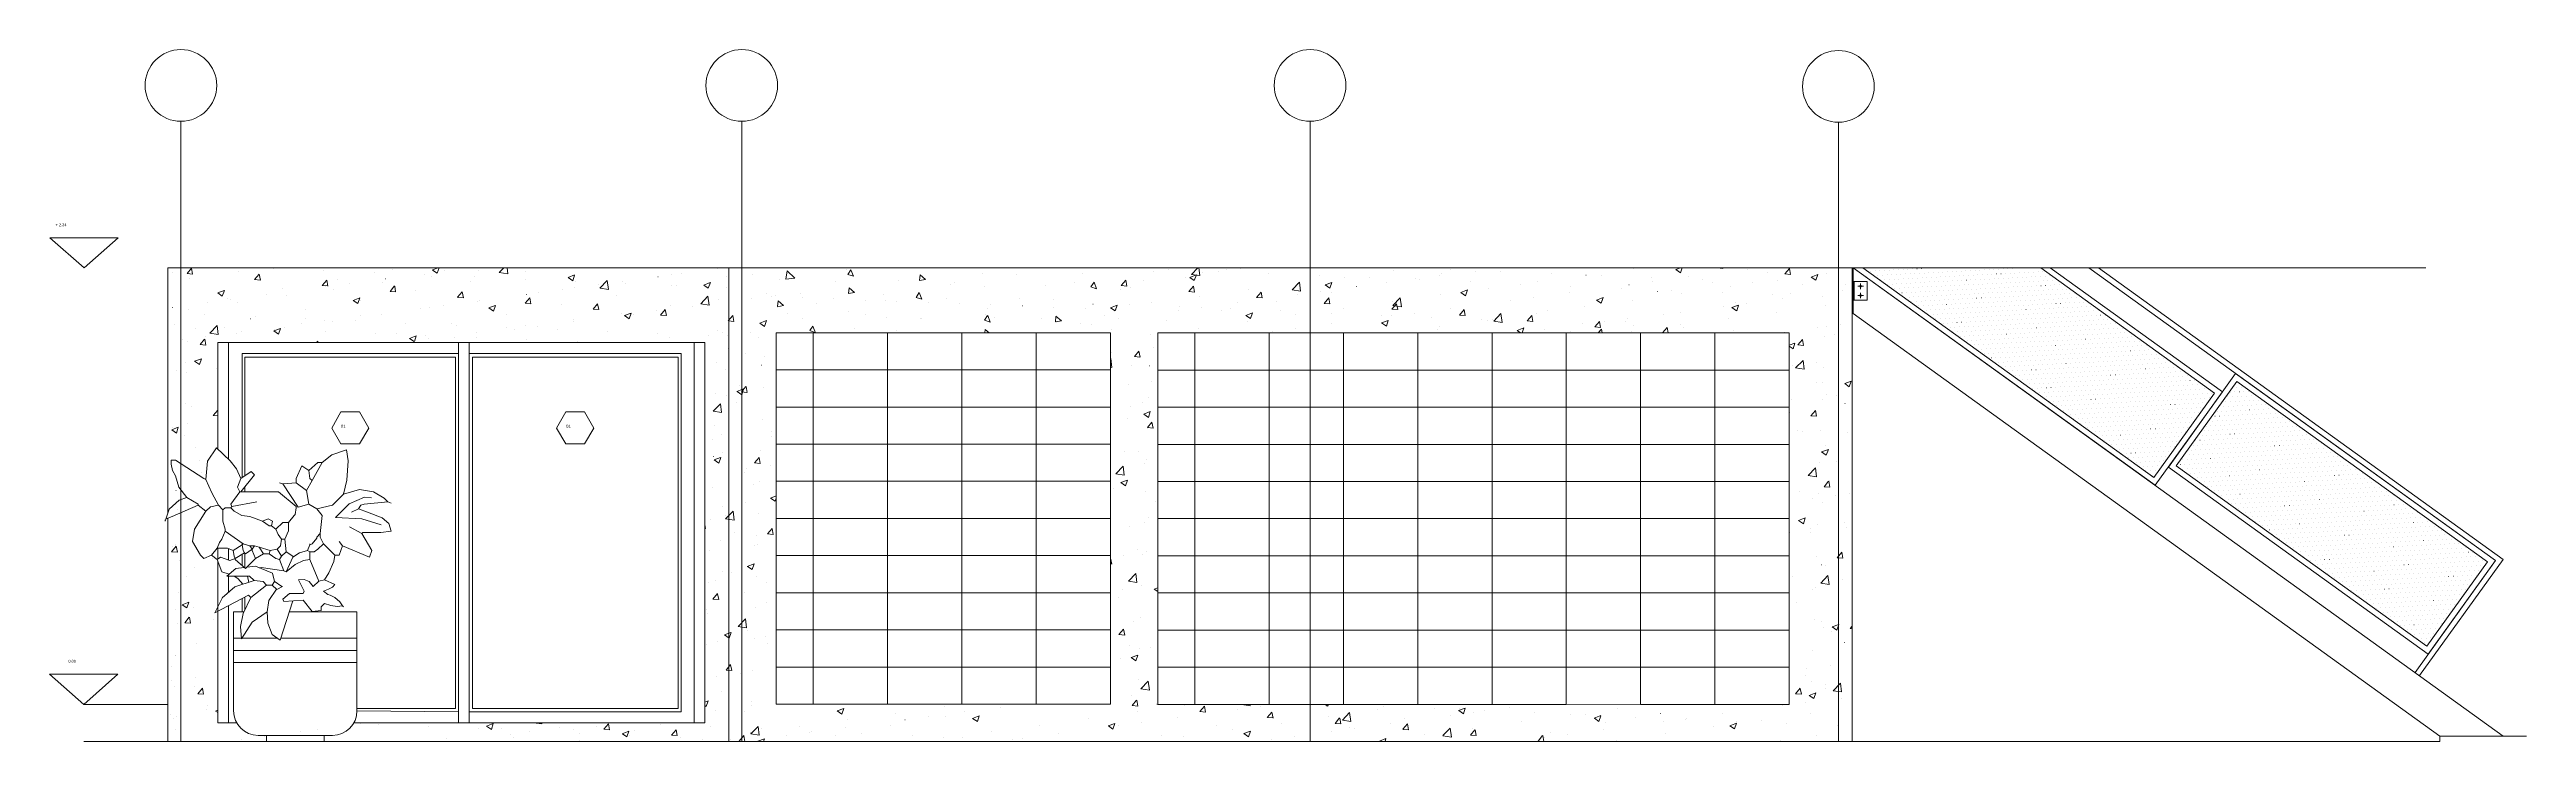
# Model space of a CAD drawing. Header units: centimetres. Extents: x -16179 to 12840, y -10704 to 3856.
# Drawn here: x 6650 to 7984, y -10021 to -9649 of the extents above; entities that cross this region are included whole.
import ezdxf

# ---------------------------------------------------------------- set-up
doc = ezdxf.new("R2010")
doc.units = ezdxf.units.CM
doc.header["$MEASUREMENT"] = 0
for name, color, linetype, lineweight in [('A-ANNO-SYMB_Num_Penna__3_Num_Penna__3_Num_Penna__3_Num_Penna__3_Num_Penna__3_Num_Penna__3_Num_Penna__3_Num_Penna__3_Num_Penna__3_Num_Penna__3', 3, 'Continuous', 18), ('A-ANNO-TEXT_Num_Penna__3_Num_Penna__3_Num_Penna__3_Num_Penna__3_Num_Penna__3_Num_Penna__3_Num_Penna__3_Num_Penna__3_Num_Penna__3_Num_Penna__3', 3, 'Continuous', 18), ('A-ELEV-MBE1_Num_Penna__7_Num_Penna__7_Num_Penna__7_Num_Penna__7_Num_Penna__7_Num_Penna__7_Num_Penna__7_Num_Penna__7_Num_Penna__7_Num_Penna__7', 7, 'Continuous', 18), ('A-ELEV-PATT_Num_Penna__8_Num_Penna__8_Num_Penna__8_Num_Penna__8_Num_Penna__8_Num_Penna__8_Num_Penna__8_Num_Penna__8_Num_Penna__8_Num_Penna__8', 8, 'Continuous', 18), ('A-FURN_Num_Penna__8_Num_Penna__8_Num_Penna__8_Num_Penna__8_Num_Penna__8_Num_Penna__8_Num_Penna__8_Num_Penna__8_Num_Penna__8_Num_Penna__8', 8, 'Continuous', 18), ('A-SECT-PATT_Num_Penna__8_Num_Penna__8_Num_Penna__8_Num_Penna__8_Num_Penna__8_Num_Penna__8_Num_Penna__8_Num_Penna__8_Num_Penna__8_Num_Penna__8', 8, 'Continuous', 18), ('AA - linee quote_Num_Penna__3_Num_Penna__3_Num_Penna__3_Num_Penna__3_Num_Penna__3_Num_Penna__3_Num_Penna__3_Num_Penna__3_Num_Penna__3_Num_Penna__3', 3, 'Continuous', 18), ('AA - pareti sezionate_Num_Penna__7_Num_Penna__7_Num_Penna__7_Num_Penna__7_Num_Penna__7_Num_Penna__7_Num_Penna__7_Num_Penna__7_Num_Penna__7_Num_Penna__7', 7, 'Continuous', 18), ('AA - serramenti e porte_Num_Penna__4_Num_Penna__4_Num_Penna__4_Num_Penna__4_Num_Penna__4_Num_Penna__4_Num_Penna__4_Num_Penna__4_Num_Penna__4_Num_Penna__4', 4, 'Continuous', 18), ('AA pareti non sezionate_Num_Penna__2_Num_Penna__2_Num_Penna__2_Num_Penna__2_Num_Penna__2_Num_Penna__2_Num_Penna__2_Num_Penna__2_Num_Penna__2_Num_Penna__2', 2, 'Continuous', 18), ('AA- arredo_Num_Penna__8_Num_Penna__8_Num_Penna__8_Num_Penna__8_Num_Penna__8_Num_Penna__8_Num_Penna__8_Num_Penna__8_Num_Penna__8_Num_Penna__8', 8, 'Continuous', 18), ('PROIEZIONI_Num_Penna__145_Num_Penna__145_Num_Penna__145_Num_Penna__145_Num_Penna__145_Num_Penna__145_Num_Penna__145_Num_Penna__145_Num_Penna__145_Num_Penna__145', 145, 'Continuous', 18), ('SIMBOLI FINESTRE_Num_Penna__3_Num_Penna__3_Num_Penna__3_Num_Penna__3_Num_Penna__3_Num_Penna__3_Num_Penna__3_Num_Penna__3_Num_Penna__3_Num_Penna__3', 3, 'Continuous', 18), ('VEGETAZIONE_Num_Penna__94_Num_Penna__94_Num_Penna__94_Num_Penna__94_Num_Penna__94_Num_Penna__94_Num_Penna__94_Num_Penna__94_Num_Penna__94_Num_Penna__94', 94, 'Continuous', 18)]:
    doc.layers.add(name, color=color, linetype=linetype, lineweight=lineweight)
doc.layers.add('A-ELEV-MBE1_Num_Penna__14_Num_Penna__11_Num_Penna__9_Num_Penna__9_Num_Penna__9_Num_Penna__9_Num_Penna__9_Num_Penna__9_Num_Penna__10_Num_Penna__11', color=7, linetype='Continuous', lineweight=18, true_color=0xd19cc7)
doc.styles.add('GENERATED_STYLE_1', font='Arial.ttf')

msp = doc.modelspace()

# ---------------------------------------------------------------- linework, layer by layer
at = {"layer": 'A-ANNO-SYMB_Num_Penna__3_Num_Penna__3_Num_Penna__3_Num_Penna__3_Num_Penna__3_Num_Penna__3_Num_Penna__3_Num_Penna__3_Num_Penna__3_Num_Penna__3', "color": 3, "linetype": 'Continuous', "lineweight": 18}
for p, q in [((6668.6, -9766.1), (6650.2, -9749.9)), ((6650.2, -9749.9), (6687, -9749.9)), ((6687, -9749.9), (6668.6, -9766.1)), ((6668.4, -10001.1), (6650, -9984.8)), ((6650, -9984.8), (6686.8, -9984.8)), ((6686.8, -9984.8), (6668.4, -10001.1)), ((6713.7, -10001.1), (6668.4, -10001.1)), ((6668.4, -10001.1), (6668.4, -10001.1)), ((6713.7, -10001.1), (6713.7, -10001.1))]:
    msp.add_line(p, q, dxfattribs=at)
at = {"layer": 'A-ELEV-MBE1_Num_Penna__14_Num_Penna__11_Num_Penna__9_Num_Penna__9_Num_Penna__9_Num_Penna__9_Num_Penna__9_Num_Penna__9_Num_Penna__10_Num_Penna__11', "color": 9, "linetype": 'Continuous', "lineweight": 18, "true_color": 0xd19cc7}
for p, q in [((7041.2, -9801), (7061.2, -9801)), ((7041.2, -9821), (7041.2, -9801)), ((7061.2, -9801), (7101.2, -9801)), ((7061.2, -9821), (7061.2, -9801)), ((7061.2, -9801), (7061.2, -9821)), ((7101.2, -9801), (7141.2, -9801)), ((7101.2, -9821), (7101.2, -9801)), ((7101.2, -9801), (7101.2, -9821)), ((7141.2, -9801), (7181.2, -9801)), ((7141.2, -9821), (7141.2, -9801)), ((7141.2, -9801), (7141.2, -9821)), ((7181.2, -9801), (7221.2, -9801)), ((7181.2, -9821), (7181.2, -9801)), ((7181.2, -9801), (7181.2, -9821)), ((7221.2, -9801), (7221.2, -9821)), ((7246.7, -9801.1), (7266.7, -9801.1)), ((7246.7, -9821.1), (7246.7, -9801.1)), ((7266.7, -9801.1), (7306.7, -9801.1)), ((7266.7, -9821.1), (7266.7, -9801.1)), ((7266.7, -9801.1), (7266.7, -9821.1)), ((7306.7, -9801.1), (7306.7, -9821.1)), ((7306.7, -9801.1), (7346.7, -9801.1)), ((7306.7, -9821.1), (7306.7, -9801.1)), ((7346.7, -9801.1), (7386.7, -9801.1)), ((7346.7, -9821.1), (7346.7, -9801.1)), ((7346.7, -9801.1), (7346.7, -9821.1)), ((7386.7, -9801.1), (7426.7, -9801.1)), ((7386.7, -9821.1), (7386.7, -9801.1)), ((7386.7, -9801.1), (7386.7, -9914)), ((7386.7, -9801.1), (7386.7, -9821.1)), ((7426.7, -9801.1), (7466.7, -9801.1)), ((7426.7, -9821.1), (7426.7, -9801.1)), ((7426.7, -9801.1), (7426.7, -9821.1)), ((7466.7, -9801.1), (7506.7, -9801.1)), ((7466.7, -9821.1), (7466.7, -9801.1)), ((7466.7, -9801.1), (7466.7, -9821.1)), ((7506.7, -9801.1), (7546.7, -9801.1)), ((7506.7, -9821.1), (7506.7, -9801.1)), ((7506.7, -9801.1), (7506.7, -9821.1)), ((7546.7, -9801.1), (7586.7, -9801.1)), ((7546.7, -9821.1), (7546.7, -9801.1)), ((7546.7, -9801.1), (7546.7, -9821.1)), ((7586.7, -9801.1), (7586.7, -9821.1)), ((7061.2, -9821), (7041.2, -9821)), ((7041.2, -9821), (7061.2, -9821)), ((7041.2, -9841), (7041.2, -9821)), ((7101.2, -9821), (7061.2, -9821)), ((7061.2, -9821), (7101.2, -9821)), ((7061.2, -9841), (7061.2, -9821)), ((7061.2, -9821), (7061.2, -9841)), ((7141.2, -9821), (7101.2, -9821)), ((7101.2, -9821), (7141.2, -9821)), ((7101.2, -9841), (7101.2, -9821)), ((7101.2, -9821), (7101.2, -9841)), ((7181.2, -9821), (7141.2, -9821)), ((7141.2, -9821), (7181.2, -9821)), ((7141.2, -9841), (7141.2, -9821)), ((7141.2, -9821), (7141.2, -9841)), ((7221.2, -9821), (7181.2, -9821)), ((7181.2, -9821), (7221.2, -9821)), ((7181.2, -9841), (7181.2, -9821)), ((7181.2, -9821), (7181.2, -9841)), ((7221.2, -9821), (7221.2, -9841)), ((7266.7, -9821.1), (7246.7, -9821.1)), ((7246.7, -9821.1), (7266.7, -9821.1)), ((7246.7, -9841.1), (7246.7, -9821.1)), ((7306.7, -9821.1), (7266.7, -9821.1)), ((7266.7, -9821.1), (7306.7, -9821.1)), ((7266.7, -9841.1), (7266.7, -9821.1)), ((7266.7, -9821.1), (7266.7, -9841.1)), ((7306.7, -9821.1), (7306.7, -9841.1)), ((7306.7, -9821.1), (7346.7, -9821.1)), ((7306.7, -9841.1), (7306.7, -9821.1)), ((7346.7, -9821.1), (7306.7, -9821.1)), ((7346.7, -9821.1), (7386.7, -9821.1)), ((7346.7, -9841.1), (7346.7, -9821.1)), ((7346.7, -9821.1), (7346.7, -9841.1)), ((7386.7, -9821.1), (7346.7, -9821.1)), ((7426.7, -9821.1), (7386.7, -9821.1)), ((7386.7, -9821.1), (7426.7, -9821.1)), ((7386.7, -9841.1), (7386.7, -9821.1)), ((7386.7, -9821.1), (7386.7, -9841.1)), ((7466.7, -9821.1), (7426.7, -9821.1)), ((7426.7, -9821.1), (7466.7, -9821.1)), ((7426.7, -9841.1), (7426.7, -9821.1)), ((7426.7, -9821.1), (7426.7, -9841.1)), ((7506.7, -9821.1), (7466.7, -9821.1)), ((7466.7, -9821.1), (7506.7, -9821.1)), ((7466.7, -9841.1), (7466.7, -9821.1)), ((7466.7, -9821.1), (7466.7, -9841.1)), ((7546.7, -9821.1), (7506.7, -9821.1)), ((7506.7, -9821.1), (7546.7, -9821.1)), ((7506.7, -9841.1), (7506.7, -9821.1)), ((7506.7, -9821.1), (7506.7, -9841.1)), ((7586.7, -9821.1), (7546.7, -9821.1)), ((7546.7, -9821.1), (7586.7, -9821.1)), ((7546.7, -9841.1), (7546.7, -9821.1)), ((7546.7, -9821.1), (7546.7, -9841.1)), ((7586.7, -9821.1), (7586.7, -9841.1)), ((7061.2, -9841), (7041.2, -9841)), ((7041.2, -9841), (7061.2, -9841)), ((7041.2, -9861), (7041.2, -9841)), ((7101.2, -9841), (7061.2, -9841)), ((7061.2, -9841), (7101.2, -9841)), ((7061.2, -9861), (7061.2, -9841)), ((7061.2, -9841), (7061.2, -9861)), ((7141.2, -9841), (7101.2, -9841)), ((7101.2, -9841), (7141.2, -9841)), ((7101.2, -9861), (7101.2, -9841)), ((7101.2, -9841), (7101.2, -9861)), ((7181.2, -9841), (7141.2, -9841)), ((7141.2, -9841), (7181.2, -9841)), ((7141.2, -9861), (7141.2, -9841)), ((7141.2, -9841), (7141.2, -9861)), ((7221.2, -9841), (7181.2, -9841)), ((7181.2, -9841), (7221.2, -9841)), ((7181.2, -9861), (7181.2, -9841)), ((7181.2, -9841), (7181.2, -9861)), ((7221.2, -9841), (7221.2, -9861)), ((7266.7, -9841.1), (7246.7, -9841.1)), ((7246.7, -9841.1), (7266.7, -9841.1)), ((7246.7, -9861.1), (7246.7, -9841.1)), ((7306.7, -9841.1), (7266.7, -9841.1)), ((7266.7, -9841.1), (7306.7, -9841.1)), ((7266.7, -9861.1), (7266.7, -9841.1)), ((7266.7, -9841.1), (7266.7, -9861.1)), ((7306.7, -9841.1), (7306.7, -9861.1)), ((7346.7, -9841.1), (7306.7, -9841.1)), ((7306.7, -9841.1), (7346.7, -9841.1)), ((7306.7, -9861.1), (7306.7, -9841.1)), ((7386.7, -9841.1), (7346.7, -9841.1)), ((7346.7, -9841.1), (7386.7, -9841.1)), ((7346.7, -9861.1), (7346.7, -9841.1)), ((7346.7, -9841.1), (7346.7, -9861.1)), ((7426.7, -9841.1), (7386.7, -9841.1)), ((7386.7, -9841.1), (7426.7, -9841.1)), ((7386.7, -9861.1), (7386.7, -9841.1)), ((7386.7, -9841.1), (7386.7, -9861.1)), ((7466.7, -9841.1), (7426.7, -9841.1)), ((7426.7, -9841.1), (7466.7, -9841.1)), ((7426.7, -9861.1), (7426.7, -9841.1)), ((7426.7, -9841.1), (7426.7, -9861.1)), ((7506.7, -9841.1), (7466.7, -9841.1)), ((7466.7, -9841.1), (7506.7, -9841.1)), ((7466.7, -9861.1), (7466.7, -9841.1)), ((7466.7, -9841.1), (7466.7, -9861.1)), ((7546.7, -9841.1), (7506.7, -9841.1)), ((7506.7, -9841.1), (7546.7, -9841.1)), ((7506.7, -9861.1), (7506.7, -9841.1)), ((7506.7, -9841.1), (7506.7, -9861.1)), ((7586.7, -9841.1), (7546.7, -9841.1)), ((7546.7, -9841.1), (7586.7, -9841.1)), ((7546.7, -9861.1), (7546.7, -9841.1)), ((7546.7, -9841.1), (7546.7, -9861.1)), ((7586.7, -9841.1), (7586.7, -9861.1)), ((7061.2, -9861), (7041.2, -9861)), ((7041.2, -9861), (7061.2, -9861)), ((7041.2, -9881), (7041.2, -9861)), ((7101.2, -9861), (7061.2, -9861)), ((7061.2, -9861), (7101.2, -9861)), ((7061.2, -9881), (7061.2, -9861)), ((7061.2, -9861), (7061.2, -9881)), ((7141.2, -9861), (7101.2, -9861)), ((7101.2, -9861), (7141.2, -9861)), ((7101.2, -9881), (7101.2, -9861)), ((7101.2, -9861), (7101.2, -9881)), ((7181.2, -9861), (7141.2, -9861)), ((7141.2, -9861), (7181.2, -9861)), ((7141.2, -9881), (7141.2, -9861)), ((7141.2, -9861), (7141.2, -9881)), ((7221.2, -9861), (7181.2, -9861)), ((7181.2, -9861), (7221.2, -9861)), ((7181.2, -9881), (7181.2, -9861)), ((7181.2, -9861), (7181.2, -9881)), ((7221.2, -9861), (7221.2, -9881)), ((7266.7, -9861.1), (7246.7, -9861.1)), ((7246.7, -9861.1), (7266.7, -9861.1)), ((7246.7, -9881.1), (7246.7, -9861.1)), ((7306.7, -9861.1), (7266.7, -9861.1)), ((7266.7, -9861.1), (7306.7, -9861.1)), ((7266.7, -9881.1), (7266.7, -9861.1)), ((7266.7, -9861.1), (7266.7, -9881.1)), ((7306.7, -9861.1), (7306.7, -9881.1)), ((7306.7, -9861.1), (7346.7, -9861.1)), ((7306.7, -9881.1), (7306.7, -9861.1)), ((7346.7, -9861.1), (7306.7, -9861.1)), ((7346.7, -9861.1), (7386.7, -9861.1)), ((7346.7, -9881.1), (7346.7, -9861.1)), ((7346.7, -9861.1), (7346.7, -9881.1)), ((7386.7, -9861.1), (7346.7, -9861.1)), ((7426.7, -9861.1), (7386.7, -9861.1)), ((7386.7, -9861.1), (7426.7, -9861.1)), ((7386.7, -9881.1), (7386.7, -9861.1)), ((7386.7, -9861.1), (7386.7, -9881.1)), ((7466.7, -9861.1), (7426.7, -9861.1)), ((7426.7, -9861.1), (7466.7, -9861.1)), ((7426.7, -9881.1), (7426.7, -9861.1)), ((7426.7, -9861.1), (7426.7, -9881.1)), ((7506.7, -9861.1), (7466.7, -9861.1)), ((7466.7, -9861.1), (7506.7, -9861.1)), ((7466.7, -9881.1), (7466.7, -9861.1)), ((7466.7, -9861.1), (7466.7, -9881.1)), ((7546.7, -9861.1), (7506.7, -9861.1)), ((7506.7, -9861.1), (7546.7, -9861.1)), ((7506.7, -9881.1), (7506.7, -9861.1)), ((7506.7, -9861.1), (7506.7, -9881.1)), ((7586.7, -9861.1), (7546.7, -9861.1)), ((7546.7, -9861.1), (7586.7, -9861.1)), ((7546.7, -9881.1), (7546.7, -9861.1)), ((7546.7, -9861.1), (7546.7, -9881.1)), ((7586.7, -9861.1), (7586.7, -9881.1)), ((7061.2, -9881), (7041.2, -9881)), ((7041.2, -9881), (7061.2, -9881)), ((7041.2, -9901), (7041.2, -9881)), ((7101.2, -9881), (7061.2, -9881)), ((7061.2, -9881), (7101.2, -9881)), ((7061.2, -9901), (7061.2, -9881)), ((7061.2, -9881), (7061.2, -9901)), ((7141.2, -9881), (7101.2, -9881)), ((7101.2, -9881), (7141.2, -9881)), ((7101.2, -9901), (7101.2, -9881)), ((7101.2, -9881), (7101.2, -9901)), ((7181.2, -9881), (7141.2, -9881)), ((7141.2, -9881), (7181.2, -9881)), ((7141.2, -9901), (7141.2, -9881)), ((7141.2, -9881), (7141.2, -9901)), ((7221.2, -9881), (7181.2, -9881)), ((7181.2, -9881), (7221.2, -9881)), ((7181.2, -9901), (7181.2, -9881)), ((7181.2, -9881), (7181.2, -9901)), ((7221.2, -9881), (7221.2, -9901)), ((7266.7, -9881.1), (7246.7, -9881.1)), ((7246.7, -9881.1), (7266.7, -9881.1)), ((7246.7, -9901.1), (7246.7, -9881.1)), ((7306.7, -9881.1), (7266.7, -9881.1)), ((7266.7, -9881.1), (7306.7, -9881.1)), ((7266.7, -9901.1), (7266.7, -9881.1)), ((7266.7, -9881.1), (7266.7, -9901.1)), ((7306.7, -9881.1), (7306.7, -9901.1)), ((7346.7, -9881.1), (7306.7, -9881.1)), ((7306.7, -9881.1), (7346.7, -9881.1)), ((7306.7, -9901.1), (7306.7, -9881.1)), ((7386.7, -9881.1), (7346.7, -9881.1)), ((7346.7, -9881.1), (7386.7, -9881.1)), ((7346.7, -9901.1), (7346.7, -9881.1)), ((7346.7, -9881.1), (7346.7, -9901.1)), ((7426.7, -9881.1), (7386.7, -9881.1)), ((7386.7, -9881.1), (7426.7, -9881.1)), ((7386.7, -9901.1), (7386.7, -9881.1)), ((7386.7, -9881.1), (7386.7, -9901.1)), ((7466.7, -9881.1), (7426.7, -9881.1)), ((7426.7, -9881.1), (7466.7, -9881.1)), ((7426.7, -9901.1), (7426.7, -9881.1)), ((7426.7, -9881.1), (7426.7, -9901.1)), ((7506.7, -9881.1), (7466.7, -9881.1)), ((7466.7, -9881.1), (7506.7, -9881.1)), ((7466.7, -9901.1), (7466.7, -9881.1)), ((7466.7, -9881.1), (7466.7, -9901.1)), ((7546.7, -9881.1), (7506.7, -9881.1)), ((7506.7, -9881.1), (7546.7, -9881.1)), ((7506.7, -9901.1), (7506.7, -9881.1)), ((7506.7, -9881.1), (7506.7, -9901.1)), ((7586.7, -9881.1), (7546.7, -9881.1)), ((7546.7, -9881.1), (7586.7, -9881.1)), ((7546.7, -9901.1), (7546.7, -9881.1)), ((7546.7, -9881.1), (7546.7, -9901.1)), ((7586.7, -9881.1), (7586.7, -9901.1)), ((7061.2, -9901), (7041.2, -9901)), ((7041.2, -9901), (7061.2, -9901)), ((7041.2, -9921), (7041.2, -9901)), ((7101.2, -9901), (7061.2, -9901)), ((7061.2, -9901), (7101.2, -9901)), ((7061.2, -9921), (7061.2, -9901)), ((7061.2, -9901), (7061.2, -9921)), ((7141.2, -9901), (7101.2, -9901)), ((7101.2, -9901), (7141.2, -9901)), ((7101.2, -9921), (7101.2, -9901)), ((7101.2, -9901), (7101.2, -9921)), ((7181.2, -9901), (7141.2, -9901)), ((7141.2, -9901), (7181.2, -9901)), ((7141.2, -9921), (7141.2, -9901)), ((7141.2, -9901), (7141.2, -9921)), ((7221.2, -9901), (7181.2, -9901)), ((7181.2, -9901), (7221.2, -9901)), ((7181.2, -9921), (7181.2, -9901)), ((7181.2, -9901), (7181.2, -9921)), ((7221.2, -9901), (7221.2, -9921)), ((7266.7, -9901.1), (7246.7, -9901.1)), ((7246.7, -9901.1), (7266.7, -9901.1)), ((7246.7, -9921.1), (7246.7, -9901.1)), ((7306.7, -9901.1), (7266.7, -9901.1)), ((7266.7, -9901.1), (7306.7, -9901.1)), ((7266.7, -9921.1), (7266.7, -9901.1)), ((7266.7, -9901.1), (7266.7, -9921.1)), ((7306.7, -9901.1), (7306.7, -9921.1)), ((7346.7, -9901.1), (7306.7, -9901.1)), ((7306.7, -9901.1), (7346.7, -9901.1)), ((7306.7, -9921.1), (7306.7, -9901.1)), ((7386.7, -9901.1), (7346.7, -9901.1)), ((7346.7, -9901.1), (7386.7, -9901.1)), ((7346.7, -9921.1), (7346.7, -9901.1)), ((7346.7, -9901.1), (7346.7, -9921.1)), ((7426.7, -9901.1), (7386.7, -9901.1)), ((7386.7, -9901.1), (7426.7, -9901.1)), ((7386.7, -9921.1), (7386.7, -9901.1)), ((7386.7, -9901.1), (7386.7, -9921.1)), ((7466.7, -9901.1), (7426.7, -9901.1)), ((7426.7, -9901.1), (7466.7, -9901.1)), ((7426.7, -9921.1), (7426.7, -9901.1)), ((7426.7, -9901.1), (7426.7, -9921.1)), ((7506.7, -9901.1), (7466.7, -9901.1)), ((7466.7, -9901.1), (7506.7, -9901.1)), ((7466.7, -9921.1), (7466.7, -9901.1)), ((7466.7, -9901.1), (7466.7, -9921.1)), ((7546.7, -9901.1), (7506.7, -9901.1)), ((7506.7, -9901.1), (7546.7, -9901.1)), ((7506.7, -9921.1), (7506.7, -9901.1)), ((7506.7, -9901.1), (7506.7, -9921.1)), ((7586.7, -9901.1), (7546.7, -9901.1)), ((7546.7, -9901.1), (7586.7, -9901.1)), ((7546.7, -9921.1), (7546.7, -9901.1)), ((7546.7, -9901.1), (7546.7, -9921.1)), ((7586.7, -9901.1), (7586.7, -9921.1)), ((7061.2, -9921), (7041.2, -9921)), ((7041.2, -9921), (7061.2, -9921)), ((7041.2, -9941), (7041.2, -9921)), ((7101.2, -9921), (7061.2, -9921)), ((7061.2, -9921), (7101.2, -9921)), ((7061.2, -9941), (7061.2, -9921)), ((7061.2, -9921), (7061.2, -9941)), ((7141.2, -9921), (7101.2, -9921)), ((7101.2, -9921), (7141.2, -9921)), ((7101.2, -9941), (7101.2, -9921)), ((7101.2, -9921), (7101.2, -9941)), ((7181.2, -9921), (7141.2, -9921)), ((7141.2, -9921), (7181.2, -9921)), ((7141.2, -9941), (7141.2, -9921)), ((7141.2, -9921), (7141.2, -9941)), ((7221.2, -9921), (7181.2, -9921)), ((7181.2, -9921), (7221.2, -9921)), ((7181.2, -9941), (7181.2, -9921)), ((7181.2, -9921), (7181.2, -9941)), ((7221.2, -9921), (7221.2, -9941)), ((7266.7, -9921.1), (7246.7, -9921.1)), ((7246.7, -9921.1), (7266.7, -9921.1)), ((7246.7, -9941.1), (7246.7, -9921.1)), ((7306.7, -9921.1), (7266.7, -9921.1)), ((7266.7, -9921.1), (7306.7, -9921.1)), ((7266.7, -9941.1), (7266.7, -9921.1)), ((7266.7, -9921.1), (7266.7, -9941.1)), ((7306.7, -9921.1), (7346.7, -9921.1)), ((7306.7, -9941.1), (7306.7, -9921.1)), ((7306.7, -9921.1), (7306.7, -9941.1)), ((7346.7, -9921.1), (7306.7, -9921.1)), ((7346.7, -9921.1), (7386.7, -9921.1)), ((7346.7, -9941.1), (7346.7, -9921.1)), ((7346.7, -9921.1), (7346.7, -9941.1)), ((7386.7, -9921.1), (7346.7, -9921.1)), ((7426.7, -9921.1), (7386.7, -9921.1)), ((7386.7, -9921.1), (7426.7, -9921.1)), ((7386.7, -9941.1), (7386.7, -9921.1)), ((7386.7, -9921.1), (7386.7, -9941.1)), ((7466.7, -9921.1), (7426.7, -9921.1)), ((7426.7, -9921.1), (7466.7, -9921.1)), ((7426.7, -9941.1), (7426.7, -9921.1)), ((7426.7, -9921.1), (7426.7, -9941.1)), ((7506.7, -9921.1), (7466.7, -9921.1)), ((7466.7, -9921.1), (7506.7, -9921.1)), ((7466.7, -9941.1), (7466.7, -9921.1)), ((7466.7, -9921.1), (7466.7, -9941.1)), ((7546.7, -9921.1), (7506.7, -9921.1)), ((7506.7, -9921.1), (7546.7, -9921.1)), ((7506.7, -9941.1), (7506.7, -9921.1)), ((7506.7, -9921.1), (7506.7, -9941.1)), ((7586.7, -9921.1), (7546.7, -9921.1)), ((7546.7, -9921.1), (7586.7, -9921.1)), ((7546.7, -9941.1), (7546.7, -9921.1)), ((7546.7, -9921.1), (7546.7, -9941.1)), ((7586.7, -9921.1), (7586.7, -9941.1)), ((7061.2, -9941), (7041.2, -9941)), ((7041.2, -9941), (7061.2, -9941)), ((7041.2, -9961), (7041.2, -9941)), ((7101.2, -9941), (7061.2, -9941)), ((7061.2, -9941), (7101.2, -9941)), ((7061.2, -9961), (7061.2, -9941)), ((7061.2, -9941), (7061.2, -9961)), ((7141.2, -9941), (7101.2, -9941)), ((7101.2, -9941), (7141.2, -9941)), ((7101.2, -9961), (7101.2, -9941)), ((7101.2, -9941), (7101.2, -9961)), ((7181.2, -9941), (7141.2, -9941)), ((7141.2, -9941), (7181.2, -9941)), ((7141.2, -9961), (7141.2, -9941)), ((7141.2, -9941), (7141.2, -9961)), ((7221.2, -9941), (7181.2, -9941)), ((7181.2, -9941), (7221.2, -9941)), ((7181.2, -9961), (7181.2, -9941)), ((7181.2, -9941), (7181.2, -9961)), ((7221.2, -9941), (7221.2, -9961)), ((7266.7, -9941.1), (7246.7, -9941.1)), ((7246.7, -9941.1), (7266.7, -9941.1)), ((7246.7, -9961.1), (7246.7, -9941.1)), ((7306.7, -9941.1), (7266.7, -9941.1)), ((7266.7, -9941.1), (7306.7, -9941.1)), ((7266.7, -9961.1), (7266.7, -9941.1)), ((7266.7, -9941.1), (7266.7, -9961.1)), ((7346.7, -9941.1), (7306.7, -9941.1)), ((7306.7, -9941.1), (7346.7, -9941.1)), ((7306.7, -9961.1), (7306.7, -9941.1)), ((7306.7, -9941.1), (7306.7, -9961.1)), ((7386.7, -9941.1), (7346.7, -9941.1)), ((7346.7, -9941.1), (7386.7, -9941.1)), ((7346.7, -9961.1), (7346.7, -9941.1)), ((7346.7, -9941.1), (7346.7, -9961.1)), ((7426.7, -9941.1), (7386.7, -9941.1)), ((7386.7, -9941.1), (7426.7, -9941.1)), ((7386.7, -9961.1), (7386.7, -9941.1)), ((7386.7, -9941.1), (7386.7, -9961.1)), ((7466.7, -9941.1), (7426.7, -9941.1)), ((7426.7, -9941.1), (7466.7, -9941.1)), ((7426.7, -9961.1), (7426.7, -9941.1)), ((7426.7, -9941.1), (7426.7, -9961.1)), ((7506.7, -9941.1), (7466.7, -9941.1)), ((7466.7, -9941.1), (7506.7, -9941.1)), ((7466.7, -9961.1), (7466.7, -9941.1)), ((7466.7, -9941.1), (7466.7, -9961.1)), ((7546.7, -9941.1), (7506.7, -9941.1)), ((7506.7, -9941.1), (7546.7, -9941.1)), ((7506.7, -9961.1), (7506.7, -9941.1)), ((7506.7, -9941.1), (7506.7, -9961.1)), ((7586.7, -9941.1), (7546.7, -9941.1)), ((7546.7, -9941.1), (7586.7, -9941.1)), ((7546.7, -9961.1), (7546.7, -9941.1)), ((7546.7, -9941.1), (7546.7, -9961.1)), ((7586.7, -9941.1), (7586.7, -9961.1)), ((7061.2, -9961), (7041.2, -9961)), ((7041.2, -9961), (7061.2, -9961)), ((7041.2, -9981), (7041.2, -9961)), ((7101.2, -9961), (7061.2, -9961)), ((7061.2, -9961), (7101.2, -9961)), ((7061.2, -9981), (7061.2, -9961)), ((7061.2, -9961), (7061.2, -9981)), ((7141.2, -9961), (7101.2, -9961)), ((7101.2, -9961), (7141.2, -9961)), ((7101.2, -9981), (7101.2, -9961)), ((7101.2, -9961), (7101.2, -9981)), ((7181.2, -9961), (7141.2, -9961)), ((7141.2, -9961), (7181.2, -9961)), ((7141.2, -9981), (7141.2, -9961)), ((7141.2, -9961), (7141.2, -9981)), ((7221.2, -9961), (7181.2, -9961)), ((7181.2, -9961), (7221.2, -9961)), ((7181.2, -9981), (7181.2, -9961)), ((7181.2, -9961), (7181.2, -9981)), ((7221.2, -9961), (7221.2, -9981)), ((7266.7, -9961.1), (7246.7, -9961.1)), ((7246.7, -9961.1), (7266.7, -9961.1)), ((7246.7, -9981.1), (7246.7, -9961.1)), ((7306.7, -9961.1), (7266.7, -9961.1)), ((7266.7, -9961.1), (7306.7, -9961.1)), ((7266.7, -9981.1), (7266.7, -9961.1)), ((7266.7, -9961.1), (7266.7, -9981.1)), ((7346.7, -9961.1), (7306.7, -9961.1)), ((7306.7, -9961.1), (7346.7, -9961.1)), ((7306.7, -9981.1), (7306.7, -9961.1)), ((7306.7, -9961.1), (7306.7, -9981.1)), ((7386.7, -9961.1), (7346.7, -9961.1)), ((7346.7, -9961.1), (7386.7, -9961.1)), ((7346.7, -9981.1), (7346.7, -9961.1)), ((7346.7, -9961.1), (7346.7, -9981.1)), ((7426.7, -9961.1), (7386.7, -9961.1)), ((7386.7, -9961.1), (7426.7, -9961.1)), ((7386.7, -9981.1), (7386.7, -9961.1)), ((7386.7, -9961.1), (7386.7, -9981.1)), ((7466.7, -9961.1), (7426.7, -9961.1)), ((7426.7, -9961.1), (7466.7, -9961.1)), ((7426.7, -9981.1), (7426.7, -9961.1)), ((7426.7, -9961.1), (7426.7, -9981.1)), ((7506.7, -9961.1), (7466.7, -9961.1)), ((7466.7, -9961.1), (7506.7, -9961.1)), ((7466.7, -9981.1), (7466.7, -9961.1)), ((7466.7, -9961.1), (7466.7, -9981.1)), ((7546.7, -9961.1), (7506.7, -9961.1)), ((7506.7, -9961.1), (7546.7, -9961.1)), ((7506.7, -9981.1), (7506.7, -9961.1)), ((7506.7, -9961.1), (7506.7, -9981.1)), ((7586.7, -9961.1), (7546.7, -9961.1)), ((7546.7, -9961.1), (7586.7, -9961.1)), ((7546.7, -9981.1), (7546.7, -9961.1)), ((7546.7, -9961.1), (7546.7, -9981.1)), ((7586.7, -9961.1), (7586.7, -9981.1)), ((7061.2, -9981), (7041.2, -9981)), ((7041.2, -9981), (7061.2, -9981)), ((7041.2, -10001), (7041.2, -9981)), ((7101.2, -9981), (7061.2, -9981)), ((7061.2, -9981), (7101.2, -9981)), ((7061.2, -10001), (7061.2, -9981)), ((7061.2, -9981), (7061.2, -10001)), ((7141.2, -9981), (7101.2, -9981)), ((7101.2, -9981), (7141.2, -9981)), ((7101.2, -10001), (7101.2, -9981)), ((7101.2, -9981), (7101.2, -10001)), ((7181.2, -9981), (7141.2, -9981)), ((7141.2, -9981), (7181.2, -9981)), ((7141.2, -10001), (7141.2, -9981)), ((7141.2, -9981), (7141.2, -10001)), ((7221.2, -9981), (7181.2, -9981)), ((7181.2, -9981), (7221.2, -9981)), ((7181.2, -10001), (7181.2, -9981)), ((7181.2, -9981), (7181.2, -10001)), ((7221.2, -9981), (7221.2, -10001)), ((7266.7, -9981.1), (7246.7, -9981.1)), ((7246.7, -9981.1), (7266.7, -9981.1)), ((7246.7, -10001.1), (7246.7, -9981.1)), ((7306.7, -9981.1), (7266.7, -9981.1)), ((7266.7, -9981.1), (7306.7, -9981.1)), ((7266.7, -10001.1), (7266.7, -9981.1)), ((7266.7, -9981.1), (7266.7, -10001.1)), ((7346.7, -9981.1), (7306.7, -9981.1)), ((7306.7, -9981.1), (7346.7, -9981.1)), ((7306.7, -10001.1), (7306.7, -9981.1)), ((7306.7, -9981.1), (7306.7, -10001.1)), ((7386.7, -9981.1), (7346.7, -9981.1)), ((7346.7, -9981.1), (7386.7, -9981.1)), ((7346.7, -10001.1), (7346.7, -9981.1)), ((7346.7, -9981.1), (7346.7, -10001.1)), ((7426.7, -9981.1), (7386.7, -9981.1)), ((7386.7, -9981.1), (7426.7, -9981.1)), ((7386.7, -10001.1), (7386.7, -9981.1)), ((7386.7, -9981.1), (7386.7, -10001.1)), ((7466.7, -9981.1), (7426.7, -9981.1)), ((7426.7, -9981.1), (7466.7, -9981.1)), ((7426.7, -10001.1), (7426.7, -9981.1)), ((7426.7, -9981.1), (7426.7, -10001.1)), ((7506.7, -9981.1), (7466.7, -9981.1)), ((7466.7, -9981.1), (7466.7, -10001.1)), ((7546.7, -9981.1), (7506.7, -9981.1)), ((7506.7, -9981.1), (7546.7, -9981.1)), ((7506.7, -10001.1), (7506.7, -9981.1)), ((7586.7, -9981.1), (7546.7, -9981.1)), ((7546.7, -9981.1), (7586.7, -9981.1)), ((7546.7, -10001.1), (7546.7, -9981.1)), ((7546.7, -9981.1), (7546.7, -10001.1)), ((7586.7, -9981.1), (7586.7, -10001.1)), ((7061.2, -10001), (7041.2, -10001)), ((7101.2, -10001), (7061.2, -10001)), ((7141.2, -10001), (7101.2, -10001)), ((7181.2, -10001), (7141.2, -10001)), ((7221.2, -10001), (7181.2, -10001)), ((7221.2, -9992.4), (7221.2, -9992.4)), ((7246.2, -10001), (7586.7, -10001.1)), ((7546.7, -10001.1), (7506.7, -10001.1)), ((7586.7, -10001.1), (7546.7, -10001.1))]:
    msp.add_line(p, q, dxfattribs=at)
at = {"layer": 'A-ELEV-MBE1_Num_Penna__7_Num_Penna__7_Num_Penna__7_Num_Penna__7_Num_Penna__7_Num_Penna__7_Num_Penna__7_Num_Penna__7_Num_Penna__7_Num_Penna__7', "color": 7, "linetype": 'Continuous', "lineweight": 18}
for p, q in [((7386.7, -9801.1), (7306.7, -9801.1)), ((6870.2, -9806.3), (6876, -9806.3)), ((6713.7, -9900.8), (6713.7, -10021)), ((7266.7, -10001.1), (7246.7, -10001.1)), ((7306.7, -10001.1), (7266.7, -10001.1)), ((7346.7, -10001.1), (7306.7, -10001.1)), ((7386.7, -10001.1), (7346.7, -10001.1)), ((7426.7, -10001.1), (7386.7, -10001.1)), ((7466.7, -10001.1), (7426.7, -10001.1))]:
    msp.add_line(p, q, dxfattribs=at)
at = {"layer": 'A-ELEV-PATT_Num_Penna__8_Num_Penna__8_Num_Penna__8_Num_Penna__8_Num_Penna__8_Num_Penna__8_Num_Penna__8_Num_Penna__8_Num_Penna__8_Num_Penna__8', "color": 8, "linetype": 'Continuous', "lineweight": 18}
for p, q in [((6716, -9768.8), (6716, -9768.8)), ((6724, -9769.2), (6726.4, -9766.3)), ((6724, -9769.2), (6727, -9769.5)), ((6725.4, -9771.6), (6725.4, -9771.6)), ((6727, -9769.5), (6726.4, -9766.3)), ((6751.8, -9767.8), (6751.8, -9767.8)), ((6760.4, -9772.4), (6762.8, -9769.5)), ((6760.4, -9772.4), (6763.4, -9772.7)), ((6763.5, -9772.7), (6762.9, -9769.5)), ((6770.5, -9766.4), (6770.5, -9766.4)), ((6796.8, -9775.6), (6799.3, -9772.7)), ((6796.8, -9775.6), (6799.9, -9775.8)), ((6797.6, -9767.5), (6797.6, -9767.5)), ((6798.8, -9776.2), (6798.8, -9776.2)), ((6799.9, -9775.9), (6799.3, -9772.7)), ((6805.1, -9772.3), (6805.1, -9772.3)), ((6811.5, -9774.5), (6811.5, -9774.5)), ((6824.7, -9768.6), (6824.7, -9768.6)), ((6829.3, -9774.1), (6829.3, -9774.1)), ((6830.7, -9772), (6830.8, -9772)), ((6833.3, -9778.8), (6835.7, -9775.8)), ((6834.8, -9767.2), (6834.8, -9767.2)), ((6836.3, -9779), (6835.8, -9775.9)), ((6851.8, -9769.8), (6851.8, -9769.8)), ((6855.4, -9770.5), (6855.4, -9770.5)), ((6856.2, -9767.2), (6859.2, -9766.1)), ((6856.2, -9767.3), (6858.7, -9769)), ((6858.7, -9769), (6859.7, -9766.1)), ((6862.8, -9767.7), (6862.8, -9767.7)), ((6876.6, -9773.2), (6876.6, -9773.2)), ((6878.9, -9770.9), (6878.9, -9770.9)), ((6881.1, -9767.3), (6881.1, -9767.3)), ((6892.1, -9768.6), (6894.5, -9766.1)), ((6892.1, -9768.6), (6896.7, -9769.3)), ((6896.7, -9769.3), (6896.3, -9766.1)), ((6906.1, -9772.1), (6906.1, -9772.1)), ((6906.2, -9768.1), (6906.2, -9768.1)), ((6929.2, -9771.3), (6932.7, -9769.9)), ((6929.2, -9771.3), (6931.7, -9773)), ((6931.7, -9773), (6932.7, -9770)), ((6933.2, -9773.2), (6933.2, -9773.2)), ((6945.5, -9775.1), (6945.5, -9775.1)), ((6946.3, -9777), (6950.3, -9772.9)), ((6950.9, -9777.7), (6950.3, -9772.9)), ((6958.6, -9773.5), (6958.6, -9773.5)), ((6960.3, -9774.4), (6960.3, -9774.4)), ((6977.5, -9770.9), (6977.6, -9770.9)), ((6984.8, -9775.8), (6984.8, -9775.8)), ((6985, -9769.7), (6985, -9769.7)), ((6987.4, -9775.5), (6987.4, -9775.5)), ((6990.3, -9769.2), (6990.3, -9769.2)), ((7002.2, -9775.4), (7005.7, -9774)), ((7002.2, -9775.4), (7004.7, -9777.1)), ((7004.7, -9777.1), (7005.8, -9774)), ((7009.5, -9766.7), (7009.5, -9766.7)), ((7011.1, -9766.2), (7011.1, -9766.2)), ((7014.5, -9770.7), (7014.5, -9770.7)), ((7028.4, -9769.8), (7028.4, -9769.8)), ((7043.1, -9772.1), (7043.1, -9772.1)), ((7047.1, -9767.7), (7046.4, -9772.2)), ((7046.4, -9772.2), (7051.3, -9771.6)), ((7047.1, -9767.7), (7051.3, -9771.6)), ((7060.6, -9766.2), (7060.6, -9766.2)), ((7073.1, -9773.7), (7073.1, -9773.7)), ((7079, -9766.9), (7079, -9766.9)), ((7081.5, -9767.1), (7079.8, -9769.6)), ((7079.8, -9769.6), (7082.8, -9770.6)), ((7081.5, -9767.1), (7082.8, -9770.6)), ((7107.1, -9772.8), (7107.1, -9772.8)), ((7118.7, -9769.8), (7118.4, -9772.9)), ((7118.4, -9772.9), (7121.6, -9772.3)), ((7118.7, -9769.8), (7121.6, -9772.3)), ((7134.9, -9774.9), (7134.9, -9774.9)), ((7137.4, -9773.9), (7137.4, -9773.9)), ((7152.4, -9769), (7152.4, -9769)), ((7153.2, -9776.3), (7153.2, -9776.3)), ((7170.7, -9769.7), (7170.7, -9769.7)), ((7186, -9775.5), (7186, -9775.5)), ((7201.7, -9774), (7201.7, -9774)), ((7206.2, -9769.2), (7206.2, -9769.2)), ((7212.4, -9773.8), (7210.7, -9776.4)), ((7210.7, -9776.4), (7213.8, -9777.4)), ((7212.4, -9773.8), (7213.8, -9777.4)), ((7227, -9775.6), (7229.5, -9772.7)), ((7227, -9775.6), (7230.1, -9775.9)), ((7230.1, -9775.9), (7229.5, -9772.7)), ((7238.9, -9773.1), (7238.9, -9773.1)), ((7244.2, -9768.1), (7244.2, -9768.1)), ((7252.3, -9766.8), (7252.3, -9766.8)), ((7261.5, -9771.5), (7261.5, -9771.5)), ((7263.5, -9778.8), (7265.9, -9775.9)), ((7263.9, -9771.2), (7267.4, -9769.8)), ((7263.9, -9771.2), (7266.4, -9772.9)), ((7264.9, -9769.6), (7268.2, -9766.1)), ((7264.9, -9769.6), (7269.4, -9770.3)), ((7266.5, -9779.1), (7266, -9775.9)), ((7266.4, -9772.9), (7267.5, -9769.9)), ((7268.2, -9766.1), (7268.2, -9766.1)), ((7268.9, -9766.1), (7268.9, -9766.1)), ((7269.4, -9770.3), (7268.9, -9766.1)), ((7271, -9768.8), (7271, -9768.8)), ((7279.4, -9768), (7279.4, -9768)), ((7283.7, -9767.2), (7283.7, -9767.2)), ((7291.2, -9766.4), (7291.2, -9766.4)), ((7306.5, -9769.1), (7306.5, -9769.1)), ((7319.1, -9778), (7323.1, -9773.8)), ((7321.7, -9774.3), (7321.7, -9774.3)), ((7323.6, -9778.7), (7323.1, -9773.8)), ((7333.7, -9770.3), (7333.7, -9770.3)), ((7336.9, -9775.3), (7340.4, -9773.9)), ((7336.9, -9775.3), (7339.4, -9777)), ((7339.4, -9777), (7340.5, -9773.9)), ((7347.4, -9771.1), (7347.4, -9771.1)), ((7353.6, -9776.2), (7353.7, -9776.2)), ((7360.8, -9771.4), (7360.8, -9771.4)), ((7369.8, -9774), (7369.8, -9774)), ((7373.8, -9767.3), (7373.8, -9767.3)), ((7385.7, -9772), (7385.7, -9772)), ((7387.9, -9772.6), (7387.9, -9772.6)), ((7398.4, -9770.3), (7398.5, -9770.3)), ((7399.4, -9768.9), (7399.4, -9768.9)), ((7404.3, -9766.9), (7404.3, -9766.9)), ((7415, -9773.7), (7415, -9773.7)), ((7417.7, -9767.8), (7417.7, -9767.8)), ((7431.4, -9768), (7431.4, -9768)), ((7442.1, -9774.9), (7442.1, -9774.9)), ((7451.3, -9773.6), (7451.3, -9773.6)), ((7458.5, -9769.2), (7458.5, -9769.2)), ((7469.2, -9776), (7469.2, -9776)), ((7477.3, -9770), (7477.4, -9770)), ((7485.6, -9770.3), (7485.7, -9770.3)), ((7500.4, -9775.2), (7500.5, -9775.2)), ((7503, -9766.7), (7503, -9766.7)), ((7512.8, -9771.5), (7512.8, -9771.5)), ((7513.2, -9773.5), (7513.2, -9773.5)), ((7525.6, -9767), (7528.1, -9766.1)), ((7525.6, -9767), (7528.1, -9768.7)), ((7528.1, -9768.7), (7529, -9766.1)), ((7532.4, -9771), (7532.4, -9771)), ((7539.9, -9772.6), (7539.9, -9772.6)), ((7545.5, -9773.8), (7545.5, -9773.8)), ((7547.9, -9766.1), (7547.9, -9766.1)), ((7547.9, -9766.1), (7550.9, -9766.4)), ((7551, -9766.4), (7550.9, -9766.1)), ((7554.9, -9776.3), (7554.9, -9776.3)), ((7564.5, -9766.8), (7564.5, -9766.8)), ((7567, -9773.8), (7567, -9773.8)), ((7575.1, -9768.7), (7575.1, -9768.7)), ((7580.5, -9773), (7580.5, -9773)), ((7584.3, -9769.3), (7586.8, -9766.4)), ((7584.3, -9769.3), (7587.4, -9769.6)), ((7587.4, -9769.6), (7586.8, -9766.4)), ((7594.1, -9774.9), (7594.1, -9774.9)), ((7598.6, -9771.1), (7602.1, -9769.7)), ((7598.6, -9771.1), (7601.1, -9772.8)), ((7601.1, -9772.8), (7602.2, -9769.7)), ((7606.9, -9769.2), (7606.9, -9769.2)), ((7616.9, -9774.8), (7616.9, -9774.8)), ((6716.2, -9787.5), (6716.3, -9787.5)), ((6724.8, -9788.5), (6724.8, -9788.5)), ((6734.8, -9784.6), (6734.8, -9784.6)), ((6740.5, -9779.6), (6744, -9778.2)), ((6740.5, -9779.6), (6743, -9781.3)), ((6743, -9781.3), (6744.1, -9778.2)), ((6745.9, -9782.4), (6745.9, -9782.4)), ((6747.5, -9782.9), (6747.5, -9782.9)), ((6751.2, -9784.7), (6751.2, -9784.7)), ((6766.7, -9780.4), (6766.7, -9780.4)), ((6775.5, -9777.3), (6775.5, -9777.3)), ((6777.3, -9781.2), (6777.3, -9781.2)), ((6787.7, -9788.5), (6787.7, -9788.5)), ((6803, -9777.9), (6803, -9777.9)), ((6813.5, -9783.6), (6817, -9782.3)), ((6813.5, -9783.6), (6816, -9785.3)), ((6816, -9785.3), (6817.1, -9782.3)), ((6817.3, -9783.4), (6817.3, -9783.4)), ((6833.3, -9778.8), (6836.3, -9779)), ((6846.9, -9778.3), (6846.9, -9778.3)), ((6849.5, -9787.8), (6849.5, -9787.8)), ((6854.8, -9787.4), (6854.8, -9787.4)), ((6862.2, -9786.1), (6862.2, -9786.1)), ((6869.7, -9781.9), (6872.1, -9779)), ((6869.7, -9782), (6872.7, -9782.2)), ((6872.8, -9782.2), (6872.2, -9779)), ((6880.5, -9784.2), (6880.5, -9784.2)), ((6881.4, -9783.6), (6881.4, -9783.6)), ((6886.5, -9787.7), (6890, -9786.3)), ((6886.5, -9787.7), (6889, -9789.4)), ((6889, -9789.4), (6890.1, -9786.3)), ((6906.1, -9785.1), (6908.6, -9782.2)), ((6906.1, -9785.1), (6909.2, -9785.4)), ((6906.8, -9780.4), (6906.9, -9780.4)), ((6909.2, -9785.4), (6908.6, -9782.2)), ((6913.5, -9779.4), (6913.5, -9779.4)), ((6925.6, -9785.9), (6925.6, -9785.9)), ((6926.2, -9777.7), (6926.2, -9777.7)), ((6932.9, -9776.8), (6932.9, -9776.8)), ((6942.6, -9788.3), (6945, -9785.4)), ((6942.6, -9788.3), (6945.6, -9788.6)), ((6945.7, -9788.6), (6945.1, -9785.4)), ((6946.4, -9777), (6950.9, -9777.7)), ((6955.2, -9780.8), (6955.2, -9780.8)), ((6976.9, -9789.3), (6976.9, -9789.3)), ((6979, -9791.5), (6981.5, -9788.6)), ((6982.1, -9791.8), (6981.5, -9788.6)), ((6984.4, -9786.6), (6984.4, -9786.6)), ((6996.1, -9786.8), (6996.1, -9786.8)), ((7000.6, -9785.4), (7004.5, -9781.3)), ((7000.6, -9785.4), (7005.1, -9786.1)), ((7005.1, -9786.1), (7004.5, -9781.3)), ((7010.4, -9783.1), (7010.4, -9783.1)), ((7014.5, -9776.7), (7014.5, -9776.7)), ((7028.2, -9782.5), (7028.2, -9782.5)), ((7036.1, -9779.8), (7036.1, -9779.8)), ((7038.5, -9781.6), (7038.5, -9781.6)), ((7040.9, -9780.9), (7040.9, -9780.9)), ((7042.3, -9783.9), (7042, -9786.9)), ((7042, -9787), (7045.2, -9786.4)), ((7042.3, -9783.9), (7045.2, -9786.4)), ((7054.2, -9779.9), (7054.2, -9779.9)), ((7055.4, -9782.2), (7055.4, -9782.2)), ((7063.1, -9785.5), (7063.1, -9785.5)), ((7072.3, -9782.8), (7072.3, -9782.8)), ((7080.5, -9776.9), (7080.2, -9779.9)), ((7080.2, -9779.9), (7083.4, -9779.4)), ((7080.2, -9789.8), (7080.2, -9789.8)), ((7080.5, -9776.9), (7083.4, -9779.3)), ((7080.6, -9779.6), (7080.6, -9779.6)), ((7089.2, -9783.5), (7089.2, -9783.5)), ((7099, -9780.2), (7099, -9780.2)), ((7100.3, -9783.5), (7100.3, -9783.5)), ((7106.1, -9784.1), (7106.1, -9784.1)), ((7118.3, -9779.4), (7116.6, -9782)), ((7116.6, -9782), (7119.7, -9783)), ((7118.3, -9779.4), (7119.7, -9783)), ((7123, -9784.7), (7123, -9784.7)), ((7133.1, -9782.6), (7133.1, -9782.6)), ((7139.9, -9785.3), (7139.9, -9785.3)), ((7154.9, -9788.2), (7154.9, -9788.2)), ((7156.8, -9785.9), (7156.8, -9785.9)), ((7172.4, -9782.4), (7172.4, -9782.4)), ((7173.7, -9786.5), (7173.8, -9786.5)), ((7190.7, -9787.2), (7190.7, -9787.2)), ((7190.8, -9783), (7190.8, -9783)), ((7207.6, -9787.8), (7207.6, -9787.8)), ((7211.8, -9785.6), (7211.9, -9785.6)), ((7221.2, -9787.6), (7224.8, -9786.2)), ((7221.2, -9787.6), (7223.7, -9789.3)), ((7223.7, -9789.3), (7224.8, -9786.2)), ((7224.5, -9788.4), (7224.5, -9788.4)), ((7226.6, -9777.7), (7226.6, -9777.7)), ((7231.5, -9785.8), (7231.5, -9785.8)), ((7231.9, -9776.5), (7231.9, -9776.5)), ((7243.6, -9785), (7243.6, -9785)), ((7257.7, -9788.9), (7257.7, -9788.9)), ((7258.6, -9787), (7258.6, -9787)), ((7263.5, -9778.8), (7266.5, -9779.1)), ((7269.2, -9781.7), (7269.2, -9781.7)), ((7270.4, -9787.2), (7270.4, -9787.2)), ((7280.9, -9789.2), (7280.9, -9789.2)), ((7285.7, -9788.1), (7285.7, -9788.1)), ((7289.6, -9784.7), (7289.6, -9784.7)), ((7295.6, -9777.9), (7295.6, -9777.9)), ((7299.9, -9782), (7302.3, -9779.1)), ((7299.9, -9782), (7302.9, -9782.3)), ((7303, -9782.3), (7302.4, -9779.1)), ((7310.6, -9784.1), (7310.6, -9784.1)), ((7312.8, -9789.3), (7312.8, -9789.3)), ((7319.1, -9778), (7323.6, -9778.7)), ((7321.7, -9780.4), (7321.7, -9780.4)), ((7334.4, -9778.8), (7334.4, -9778.8)), ((7336.3, -9785.2), (7338.8, -9782.3)), ((7336.3, -9785.2), (7339.4, -9785.4)), ((7339.4, -9785.5), (7338.8, -9782.3)), ((7340.2, -9779.1), (7340.2, -9779.1)), ((7346.8, -9788), (7346.8, -9788)), ((7372.8, -9788.4), (7375.2, -9785.4)), ((7372.8, -9788.4), (7375.8, -9788.6)), ((7373.1, -9784.2), (7373.1, -9784.2)), ((7373.3, -9786.4), (7377.3, -9782.2)), ((7373.3, -9786.4), (7377.9, -9787.1)), ((7375.9, -9788.6), (7375.3, -9785.5)), ((7377.9, -9787.1), (7377.3, -9782.3)), ((7399.2, -9780.6), (7399.2, -9780.6)), ((7404.3, -9787.8), (7404.3, -9787.8)), ((7409.2, -9791.6), (7411.7, -9788.6)), ((7409.9, -9779.3), (7413.5, -9778)), ((7409.9, -9779.4), (7412.4, -9781.1)), ((7412.3, -9791.8), (7411.7, -9788.7)), ((7412.4, -9781.1), (7413.5, -9778)), ((7424.9, -9777.4), (7424.9, -9777.4)), ((7436.4, -9783.6), (7436.4, -9783.6)), ((7449.1, -9781.9), (7449.1, -9781.9)), ((7456.6, -9789), (7456.6, -9789)), ((7468.4, -9779.4), (7468.4, -9779.4)), ((7476.7, -9786.9), (7476.7, -9786.9)), ((7482.9, -9783.4), (7486.5, -9782)), ((7482.9, -9783.4), (7485.4, -9785.1)), ((7485.4, -9785.1), (7486.5, -9782.1)), ((7486.2, -9783.9), (7486.2, -9783.9)), ((7496.4, -9777.1), (7496.4, -9777.1)), ((7502.4, -9783.6), (7502.4, -9783.6)), ((7515.8, -9778.9), (7515.9, -9778.9)), ((7523.5, -9778.3), (7523.5, -9778.3)), ((7528.8, -9779.8), (7528.8, -9779.8)), ((7550.6, -9779.4), (7550.6, -9779.4)), ((7551.1, -9786.8), (7551.1, -9786.8)), ((7555.9, -9787.5), (7559.5, -9786.1)), ((7555.9, -9787.5), (7558.4, -9789.2)), ((7557.6, -9784.9), (7557.6, -9784.9)), ((7558.5, -9789.2), (7559.5, -9786.1)), ((7563.8, -9785.1), (7563.8, -9785.1)), ((7577.7, -9780.6), (7577.7, -9780.6)), ((7583.1, -9782.6), (7583.1, -9782.6)), ((7587.3, -9779.8), (7587.3, -9779.8)), ((7604.8, -9781.7), (7604.8, -9781.7)), ((7606.3, -9786.1), (7606.3, -9786.1)), ((7615.2, -9778.4), (7615.2, -9778.4)), ((6717.1, -9796.8), (6717.1, -9796.8)), ((6728.4, -9798.7), (6728.4, -9798.7)), ((6733.5, -9791.2), (6733.5, -9791.2)), ((6734.1, -9803), (6734.1, -9803)), ((6736.2, -9801.3), (6740.2, -9797.1)), ((6736.2, -9801.3), (6740.7, -9802)), ((6740.7, -9802), (6740.2, -9797.1)), ((6744.2, -9798), (6744.2, -9798)), ((6750.6, -9801.6), (6750.6, -9801.6)), ((6753.3, -9800.4), (6753.3, -9800.4)), ((6758, -9793.6), (6758.1, -9793.6)), ((6760.6, -9792.3), (6760.6, -9792.3)), ((6770.8, -9800), (6774.4, -9798.7)), ((6770.8, -9800), (6773.3, -9801.7)), ((6771.3, -9799.1), (6771.3, -9799.1)), ((6773.3, -9801.7), (6774.4, -9798.7)), ((6776.7, -9798.1), (6776.7, -9798.1)), ((6785.4, -9796.2), (6785.4, -9796.2)), ((6787.7, -9793.5), (6787.7, -9793.5)), ((6798.1, -9794.5), (6798.1, -9794.5)), ((6798.4, -9800.3), (6798.4, -9800.3)), ((6802.3, -9794.8), (6802.3, -9794.8)), ((6814.8, -9794.6), (6814.8, -9794.6)), ((6817.4, -9792), (6817.4, -9792)), ((6828.7, -9791), (6828.7, -9791)), ((6841.9, -9795.8), (6841.9, -9795.8)), ((6843.8, -9804.1), (6847.4, -9802.7)), ((6846.4, -9805.8), (6847.4, -9802.7)), ((6852.6, -9802.6), (6852.6, -9802.6)), ((6866.3, -9796.1), (6866.3, -9796.1)), ((6869.1, -9796.9), (6869.1, -9796.9)), ((6879.8, -9801.1), (6879.8, -9801.1)), ((6896, -9791), (6896, -9791)), ((6896.2, -9798), (6896.2, -9798)), ((6900.1, -9799.4), (6900.1, -9799.4)), ((6906.2, -9797.3), (6906.2, -9797.3)), ((6912.9, -9797.7), (6912.9, -9797.7)), ((6923.3, -9799.2), (6923.3, -9799.2)), ((6932.1, -9795.2), (6932.1, -9795.2)), ((6932.3, -9793.7), (6932.3, -9793.7)), ((6950.4, -9800.3), (6950.4, -9800.3)), ((6958, -9790.5), (6958, -9790.5)), ((6959.5, -9791.8), (6963.1, -9790.4)), ((6959.5, -9791.8), (6962, -9793.5)), ((6962, -9793.5), (6963.1, -9790.4)), ((6964.2, -9791), (6964.2, -9791)), ((6977.5, -9801.5), (6977.5, -9801.5)), ((6979, -9791.5), (6982.1, -9791.8)), ((7004.6, -9802.6), (7004.6, -9802.6)), ((7009.8, -9800), (7009.8, -9800)), ((7012.4, -9801), (7012.4, -9801)), ((7014.9, -9802.6), (7014.9, -9802.6)), ((7015.4, -9794.7), (7017.9, -9791.8)), ((7015.5, -9794.7), (7018.5, -9795)), ((7018.5, -9795), (7017.9, -9791.8)), ((7027.6, -9800.9), (7027.6, -9800.9)), ((7032.5, -9795.8), (7036.1, -9794.5)), ((7032.5, -9795.9), (7035, -9797.6)), ((7035, -9797.6), (7036.1, -9794.5)), ((7035.5, -9796.7), (7035.5, -9796.7)), ((7047.4, -9790.6), (7047.4, -9790.6)), ((7055.3, -9793.1), (7055.3, -9793.1)), ((7061, -9797.4), (7059.3, -9799.9)), ((7059.3, -9799.9), (7062.4, -9801)), ((7061, -9797.4), (7062.4, -9801)), ((7083.2, -9798.8), (7083.2, -9798.8)), ((7089.3, -9791.2), (7089.3, -9791.2)), ((7100.7, -9793), (7100.7, -9793)), ((7106, -9799.9), (7106, -9799.9)), ((7119, -9793.6), (7119, -9793.6)), ((7119.6, -9793.3), (7119.6, -9793.3)), ((7155.1, -9791.8), (7153.4, -9794.3)), ((7153.4, -9794.3), (7156.5, -9795.4)), ((7153.7, -9799.2), (7153.6, -9801)), ((7153.7, -9791.3), (7153.7, -9791.3)), ((7153.7, -9799.2), (7155.9, -9801)), ((7155.2, -9791.8), (7156.5, -9795.3)), ((7158.9, -9792.8), (7158.9, -9792.8)), ((7184, -9793.4), (7184, -9793.4)), ((7191.9, -9792.2), (7191.7, -9795.2)), ((7191.7, -9795.2), (7194.8, -9794.6)), ((7191.9, -9792.1), (7194.9, -9794.6)), ((7192.4, -9795.7), (7192.4, -9795.7)), ((7205, -9796.3), (7205, -9796.3)), ((7210.8, -9796.4), (7210.8, -9796.4)), ((7218, -9791.5), (7218, -9791.5)), ((7221.7, -9799.4), (7221.7, -9799.4)), ((7225.6, -9793.1), (7225.6, -9793.1)), ((7243, -9801.9), (7243, -9801.9)), ((7251.3, -9794.3), (7251.3, -9794.3)), ((7268.6, -9798.6), (7268.6, -9798.6)), ((7294.2, -9791.7), (7297.8, -9790.3)), ((7294.2, -9791.7), (7296.7, -9793.4)), ((7295, -9794.8), (7295, -9794.8)), ((7296.7, -9793.4), (7297.8, -9790.3)), ((7308.3, -9800.5), (7308.3, -9800.5)), ((7321, -9798.8), (7321, -9798.8)), ((7321.1, -9791.3), (7321.1, -9791.3)), ((7340, -9790.4), (7340, -9790.4)), ((7340.3, -9796.3), (7340.3, -9796.3)), ((7367.1, -9791.6), (7367.1, -9791.6)), ((7367.2, -9795.7), (7370.8, -9794.4)), ((7367.2, -9795.7), (7369.8, -9797.4)), ((7369.8, -9797.4), (7370.8, -9794.4)), ((7372.4, -9792), (7372.4, -9792)), ((7385.1, -9790.4), (7385.1, -9790.4)), ((7394.2, -9792.7), (7394.2, -9792.7)), ((7397.3, -9799.2), (7397.3, -9799.2)), ((7398.6, -9797.5), (7398.6, -9797.5)), ((7409.2, -9791.6), (7412.2, -9791.8)), ((7421.3, -9793.9), (7421.3, -9793.9)), ((7424.3, -9794.3), (7424.3, -9794.3)), ((7427, -9794.1), (7427, -9794.1)), ((7427.6, -9794.8), (7431.5, -9790.7)), ((7427.6, -9794.8), (7432.1, -9795.5)), ((7432.1, -9795.5), (7431.5, -9790.7)), ((7440.2, -9799.8), (7443.8, -9798.4)), ((7440.2, -9799.8), (7442.1, -9801.1)), ((7442.9, -9801.1), (7443.8, -9798.4)), ((7445.6, -9794.7), (7448.1, -9791.8)), ((7445.6, -9794.7), (7448.7, -9795)), ((7448.7, -9795), (7448.1, -9791.8)), ((7448.4, -9795), (7448.4, -9795)), ((7450.6, -9790.5), (7450.7, -9790.5)), ((7455, -9799.4), (7455, -9799.4)), ((7468.8, -9800.2), (7468.8, -9800.2)), ((7475.5, -9796.1), (7475.5, -9796.1)), ((7482.1, -9797.9), (7484.5, -9795)), ((7482.1, -9797.9), (7485.1, -9798.2)), ((7483.8, -9801.1), (7485.7, -9799.1)), ((7485.2, -9798.2), (7484.6, -9795)), ((7486, -9801.1), (7485.7, -9799.1)), ((7487.1, -9795.2), (7487.1, -9795.2)), ((7498.4, -9795.1), (7498.4, -9795.1)), ((7499.8, -9793.5), (7499.8, -9793.5)), ((7501.8, -9800.5), (7501.8, -9800.5)), ((7502.7, -9797.3), (7502.7, -9797.3)), ((7518.5, -9801.1), (7521, -9798.2)), ((7519, -9791), (7519, -9791)), ((7521.5, -9801.1), (7521, -9798.2)), ((7528, -9790), (7528, -9790)), ((7528.2, -9796.7), (7528.2, -9796.7)), ((7529.8, -9798.4), (7529.8, -9798.4)), ((7554.2, -9793.2), (7554.2, -9793.2)), ((7556.9, -9799.6), (7556.9, -9799.6)), ((7579.9, -9789.9), (7579.9, -9789.9)), ((7584, -9800.7), (7584, -9800.7)), ((7601.8, -9798.4), (7601.8, -9798.4)), ((7605.7, -9803), (7605.7, -9803)), ((7606.7, -9797.6), (7606.7, -9797.6)), ((7611.1, -9801.9), (7611.1, -9801.9)), ((7614.5, -9796.7), (7614.5, -9796.7)), ((6721.4, -9804.6), (6721.4, -9804.6)), ((6724.2, -9805.5), (6724.2, -9805.5)), ((6728.1, -9816.4), (6731.7, -9815)), ((6728.1, -9816.4), (6730.7, -9818.1)), ((6730.7, -9818.1), (6731.7, -9815)), ((6731, -9807.4), (6733.4, -9804.5)), ((6731, -9807.4), (6734, -9807.7)), ((6734.1, -9807.7), (6733.5, -9804.5)), ((6793.7, -9806.3), (6794.4, -9805.5)), ((6794.5, -9806.3), (6794.4, -9805.6)), ((6807.1, -9806.3), (6807.1, -9806.3)), ((6843.8, -9804.1), (6846.3, -9805.8)), ((6848.8, -9806.1), (6848.8, -9806.1)), ((6854.2, -9804.3), (6854.2, -9804.3)), ((6868.1, -9803.6), (6868.1, -9803.6)), ((6879.8, -9803.7), (6879.8, -9803.7)), ((6906.9, -9804.9), (6906.9, -9804.9)), ((6934, -9806), (6934, -9806)), ((6982.7, -9806.1), (6982.7, -9806.1)), ((6983.7, -9803.6), (6983.7, -9803.6)), ((7015.4, -9809.5), (7015.4, -9809.5)), ((7024.5, -9812.1), (7024.5, -9812.1)), ((7031.8, -9803.8), (7031.8, -9803.8)), ((7034.9, -9813.6), (7034.9, -9813.6)), ((7221.2, -9815.1), (7221.4, -9814.9)), ((7221.9, -9819.8), (7221.4, -9814.9)), ((7221.6, -9811.8), (7221.6, -9811.8)), ((7234.1, -9813.8), (7236.5, -9810.9)), ((7234.1, -9813.8), (7237.1, -9814.1)), ((7237.2, -9814.1), (7236.6, -9810.9)), ((7244.3, -9808.9), (7244.3, -9808.9)), ((7586.7, -9807.7), (7589.8, -9806.6)), ((7586.7, -9808.3), (7588.8, -9809.6)), ((7588.8, -9809.6), (7589.8, -9806.6)), ((7590.2, -9820), (7594.2, -9815.9)), ((7591.4, -9807.5), (7593.8, -9804.6)), ((7591.4, -9807.5), (7594.4, -9807.8)), ((7594.5, -9807.8), (7593.9, -9804.6)), ((7594.7, -9820.7), (7594.2, -9815.9)), ((7620.4, -9814.2), (7620.4, -9814.2)), ((6718.2, -9821.5), (6718.2, -9821.5)), ((6720.7, -9823), (6720.7, -9823)), ((6723.4, -9817), (6723.4, -9817)), ((6723.6, -9822.4), (6723.6, -9822.4)), ((6740, -9820.5), (6740, -9820.5)), ((7009.2, -9816.9), (7009.2, -9816.9)), ((7014.2, -9820.9), (7014.2, -9820.9)), ((7021.7, -9829.6), (7021.7, -9829.6)), ((7033.4, -9818.4), (7033.5, -9818.4)), ((7221.2, -9819.6), (7222, -9819.8)), ((7230.9, -9828.9), (7230.9, -9828.9)), ((7232.3, -9818.6), (7232.3, -9818.6)), ((7242.3, -9818.8), (7242.4, -9818.8)), ((7243.6, -9827.3), (7243.6, -9827.3)), ((7588.4, -9818.4), (7588.4, -9818.4)), ((7590.2, -9820), (7594.7, -9820.7)), ((7601.2, -9816.8), (7601.2, -9816.8)), ((7601.2, -9827.8), (7601.2, -9827.8)), ((7604.6, -9827.9), (7604.6, -9827.9)), ((7605, -9819.9), (7605.1, -9819.9)), ((7616.6, -9828.4), (7620.1, -9827)), ((7616.6, -9828.4), (7619.1, -9830.1)), ((7619.1, -9830.1), (7620.1, -9827)), ((6723, -9839.3), (6723, -9839.3)), ((6726.6, -9840.5), (6726.6, -9840.5)), ((7007.3, -9843.3), (7011.3, -9839.2)), ((7008.6, -9833.8), (7008.6, -9833.8)), ((7011.8, -9844), (7011.3, -9839.2)), ((7014.3, -9835), (7014.3, -9835)), ((7020.1, -9832.7), (7023.7, -9831.3)), ((7020.1, -9838.4), (7020.1, -9838.4)), ((7020.2, -9832.7), (7022.7, -9834.4)), ((7022.5, -9832.9), (7024.9, -9830)), ((7022.5, -9832.9), (7025.5, -9833.2)), ((7022.7, -9834.4), (7023.7, -9831.3)), ((7025.6, -9833.2), (7025, -9830)), ((7034.2, -9830.6), (7034.2, -9830.6)), ((7231.8, -9840.9), (7231.8, -9840.9)), ((7238.6, -9838.8), (7238.6, -9838.8)), ((7241.7, -9835.7), (7241.7, -9835.7)), ((7587.8, -9836.8), (7587.8, -9836.8)), ((7598.4, -9845.7), (7600.9, -9842.8)), ((7601.5, -9846), (7600.9, -9842.8)), ((7604.4, -9836.8), (7604.4, -9836.8)), ((7607, -9834.3), (7607, -9834.3)), ((7612, -9834.7), (7612, -9834.7)), ((7616.7, -9839.1), (7616.8, -9839.1)), ((6715.8, -9853.2), (6719.3, -9851.9)), ((6715.8, -9853.3), (6718.3, -9855)), ((6716.1, -9851.8), (6716.1, -9851.8)), ((6718.3, -9855), (6719.3, -9851.9)), ((6722.4, -9856.2), (6722.4, -9856.2)), ((6724.2, -9849.8), (6724.2, -9849.8)), ((7007.3, -9843.3), (7011.8, -9844)), ((7008, -9850.7), (7008, -9850.7)), ((7011.8, -9855.6), (7011.8, -9855.6)), ((7033.6, -9847.5), (7033.6, -9847.5)), ((7038.8, -9854.2), (7038.8, -9854.2)), ((7230.3, -9847.3), (7230.3, -9847.3)), ((7239.2, -9844.9), (7242.7, -9843.5)), ((7239.2, -9844.9), (7241.7, -9846.6)), ((7241.1, -9852), (7243.6, -9849.1)), ((7241.1, -9852), (7244.2, -9852.3)), ((7241.1, -9852.6), (7241.1, -9852.6)), ((7241.7, -9846.6), (7242.7, -9843.5)), ((7244.2, -9852.3), (7243.6, -9849.1)), ((7587.1, -9844.2), (7587.1, -9844.2)), ((7591.1, -9853.7), (7591.1, -9853.7)), ((7593.7, -9854.3), (7593.7, -9854.3)), ((7598.4, -9845.7), (7601.5, -9846)), ((7603.8, -9853.7), (7603.8, -9853.7)), ((7618.3, -9854.8), (7618.3, -9854.8)), ((6728.3, -9863), (6728.3, -9863)), ((7006.7, -9858.5), (7006.7, -9858.5)), ((7007.3, -9867.6), (7007.4, -9867.6)), ((7007.8, -9869.5), (7011.3, -9868.1)), ((7007.8, -9869.5), (7010.3, -9871.2)), ((7010.3, -9871.2), (7011.4, -9868.2)), ((7012.2, -9865.3), (7012.2, -9865.3)), ((7022.5, -9862.4), (7022.5, -9862.4)), ((7029.5, -9871.1), (7032, -9868.2)), ((7032.6, -9871.4), (7032, -9868.2)), ((7033, -9864.4), (7033, -9864.4)), ((7038.9, -9856.7), (7038.9, -9856.7)), ((7221.5, -9863.7), (7221.5, -9863.7)), ((7228.7, -9864.7), (7228.7, -9864.7)), ((7236.2, -9864.8), (7236.2, -9864.8)), ((7240.5, -9869.5), (7240.5, -9869.5)), ((7604.2, -9865.2), (7607.8, -9863.9)), ((7604.2, -9865.2), (7606.7, -9866.9)), ((7606.5, -9861.9), (7606.5, -9861.9)), ((7606.7, -9866.9), (7607.8, -9863.9)), ((6721.7, -9873.1), (6721.7, -9873.1)), ((7024.4, -9876.5), (7024.4, -9876.5)), ((7025.4, -9874.3), (7025.4, -9874.3)), ((7028.8, -9882.5), (7028.8, -9882.5)), ((7029.6, -9871.1), (7032.6, -9871.4)), ((7032.4, -9881.3), (7032.4, -9881.3)), ((7038.2, -9872.6), (7038.2, -9872.6)), ((7224.2, -9876.9), (7228.1, -9872.8)), ((7224.2, -9876.9), (7228.7, -9877.6)), ((7226.8, -9881.7), (7230.4, -9880.4)), ((7226.8, -9881.7), (7229.3, -9883.4)), ((7228.7, -9877.6), (7228.1, -9872.8)), ((7229.3, -9883.4), (7230.4, -9880.4)), ((7239.4, -9871.5), (7239.4, -9871.5)), ((7596.9, -9877.9), (7600.9, -9873.8)), ((7596.9, -9877.9), (7601.5, -9878.6)), ((7601.5, -9878.6), (7600.9, -9873.8)), ((7603.2, -9870.7), (7603.2, -9870.7)), ((7605.5, -9883.9), (7607.9, -9881)), ((7608.6, -9884.2), (7608, -9881)), ((7608.4, -9880.8), (7608.4, -9880.8)), ((7612.4, -9870.1), (7612.4, -9870.1)), ((6720.6, -9895.9), (6720.6, -9895.9)), ((6721.1, -9890), (6721.1, -9890)), ((7006.7, -9884.5), (7006.7, -9884.5)), ((7012.1, -9894.3), (7012.1, -9894.3)), ((7024.8, -9892.6), (7024.8, -9892.6)), ((7038.1, -9890), (7041.2, -9888.8)), ((7038.1, -9890), (7040.6, -9891.7)), ((7040.6, -9891.7), (7041.2, -9890.1)), ((7222.8, -9884.8), (7222.8, -9884.8)), ((7239.9, -9886.4), (7239.9, -9886.4)), ((7245.7, -9891.7), (7245.7, -9891.7)), ((7592, -9886.4), (7592, -9886.4)), ((7599, -9890.1), (7599, -9890.1)), ((7602.6, -9887.6), (7602.6, -9887.6)), ((7604.4, -9892.3), (7604.4, -9892.3)), ((7605.5, -9883.9), (7608.5, -9884.2)), ((7611.7, -9888.5), (7611.7, -9888.5)), ((7619.1, -9887.6), (7619.1, -9887.6)), ((6720.5, -9906.9), (6720.5, -9906.9)), ((7003.2, -9906.4), (7002.9, -9904.5)), ((7002.9, -9906.4), (7003.2, -9906.4)), ((7006.1, -9901.4), (7006.1, -9901.4)), ((7014, -9901.2), (7018, -9897.1)), ((7014, -9901.2), (7018.6, -9901.9)), ((7014.2, -9899.3), (7014.2, -9899.3)), ((7018.6, -9901.9), (7018, -9897.1)), ((7018.9, -9908.5), (7018.9, -9908.5)), ((7031.8, -9898.2), (7031.8, -9898.2)), ((7036.6, -9909.3), (7039, -9906.4)), ((7036.6, -9909.3), (7039.6, -9909.6)), ((7039.7, -9909.6), (7039.1, -9906.4)), ((7231.6, -9905.2), (7231.6, -9905.2)), ((7239.3, -9903.4), (7239.3, -9903.4)), ((7241.5, -9900.7), (7241.5, -9900.7)), ((7587, -9908.5), (7587, -9908.5)), ((7591.8, -9902.1), (7595.4, -9900.7)), ((7591.8, -9902.1), (7594.4, -9903.8)), ((7594.4, -9903.8), (7595.4, -9900.7)), ((7598.3, -9906.6), (7598.3, -9906.6)), ((7598.4, -9908.5), (7598.4, -9908.5)), ((7602, -9904.5), (7602, -9904.5)), ((7616.6, -9903.4), (7616.6, -9903.4)), ((7617.6, -9906), (7617.6, -9906)), ((6715.7, -9918.9), (6718.2, -9915.9)), ((6715.7, -9918.9), (6718.8, -9919.1)), ((6715.9, -9916.2), (6716, -9916.2)), ((6718, -9914.8), (6718, -9914.8)), ((6718.8, -9919.1), (6718.2, -9915.9)), ((7005.5, -9918.4), (7005.5, -9918.4)), ((7011.4, -9912.7), (7011.4, -9912.7)), ((7029.6, -9915.3), (7029.6, -9915.3)), ((7030.7, -9910.1), (7030.7, -9910.1)), ((7031.2, -9915.1), (7031.2, -9915.1)), ((7221.2, -9922.4), (7221.2, -9922.4)), ((7221.9, -9925.6), (7221.3, -9922.4)), ((7228.1, -9920.7), (7228.1, -9920.7)), ((7235.8, -9917.6), (7235.8, -9917.6)), ((7238.6, -9920.3), (7238.6, -9920.3)), ((7240.9, -9919), (7240.9, -9919)), ((7601.3, -9921.4), (7601.3, -9921.4)), ((7612.5, -9922.1), (7615, -9919.2)), ((7612.5, -9922.1), (7615.6, -9922.4)), ((7615.6, -9922.4), (7615, -9919.2)), ((6719.9, -9923.8), (6719.9, -9923.8)), ((6723.8, -9932.3), (6723.8, -9932.3)), ((6728.1, -9927.3), (6728.1, -9927.3)), ((7004.9, -9935.3), (7004.9, -9935.3)), ((7008.8, -9934.3), (7008.8, -9934.3)), ((7012.1, -9929.6), (7012.1, -9929.6)), ((7017.3, -9930.2), (7017.3, -9930.2)), ((7025.7, -9926.8), (7029.3, -9925.4)), ((7025.8, -9926.8), (7028.3, -9928.5)), ((7028.3, -9928.5), (7029.3, -9925.5)), ((7030.5, -9932), (7030.5, -9932)), ((7035.9, -9935.4), (7035.9, -9935.4)), ((7221.2, -9925.5), (7221.8, -9925.5)), ((7221.4, -9928.1), (7221.4, -9928.1)), ((7230.9, -9934.8), (7234.9, -9930.7)), ((7230.9, -9934.8), (7235.4, -9935.5)), ((7235.4, -9935.5), (7234.9, -9930.7)), ((7246.5, -9924.5), (7246.5, -9924.5)), ((7588.4, -9932.5), (7588.4, -9932.5)), ((7603.7, -9935.8), (7607.6, -9931.7)), ((7603.7, -9935.8), (7608.2, -9936.5)), ((7604.2, -9926), (7604.3, -9926)), ((7606.4, -9926.3), (7606.4, -9926.3)), ((7608.2, -9936.5), (7607.6, -9931.7)), ((7615.5, -9933.7), (7615.5, -9933.7)), ((6719.3, -9940.7), (6719.3, -9940.7)), ((6721.4, -9947.4), (6724.9, -9946)), ((6721.4, -9947.4), (6723.9, -9949.1)), ((6723.9, -9949.1), (6724.9, -9946)), ((6727.7, -9948.8), (6727.7, -9948.8)), ((7007.2, -9944.4), (7009.7, -9941.4)), ((7007.2, -9944.4), (7010.2, -9944.6)), ((7010.3, -9944.6), (7009.7, -9941.5)), ((7024.2, -9940.8), (7024.2, -9940.8)), ((7029.9, -9948.9), (7029.9, -9948.9)), ((7036, -9946), (7036, -9946)), ((7225.7, -9943.5), (7225.7, -9943.5)), ((7227.5, -9939.1), (7227.5, -9939.1)), ((7238, -9937.2), (7238, -9937.2)), ((7244.8, -9939), (7246.7, -9938.3)), ((7244.8, -9939), (7246.7, -9940.3)), ((7590.9, -9946), (7590.9, -9946)), ((7599.1, -9939.4), (7599.1, -9939.4)), ((7600.7, -9938.3), (7600.7, -9938.3)), ((6717.9, -9950.2), (6717.9, -9950.2)), ((6718.6, -9957.7), (6718.7, -9957.7)), ((6722.8, -9957.1), (6725.2, -9954.1)), ((6722.8, -9957.1), (6725.8, -9957.3)), ((6725.8, -9957.3), (6725.3, -9954.2)), ((6738.4, -9955.6), (6738.4, -9955.6)), ((7003.9, -9950.2), (7003.9, -9950.2)), ((7004.3, -9952.2), (7004.3, -9952.2)), ((7013.4, -9963.6), (7016.9, -9962.3)), ((7015.9, -9965.4), (7017, -9962.3)), ((7020.8, -9959.1), (7024.7, -9955)), ((7020.8, -9959.1), (7025.3, -9959.8)), ((7025.3, -9959.8), (7024.7, -9955)), ((7026, -9961.4), (7026, -9961.4)), ((7225.8, -9963.5), (7228.3, -9960.6)), ((7228.9, -9963.8), (7228.3, -9960.6)), ((7233.4, -9956.6), (7233.4, -9956.6)), ((7237.4, -9954.1), (7237.4, -9954.1)), ((7600.1, -9955.2), (7600.1, -9955.2)), ((7604.3, -9956.6), (7604.3, -9956.6)), ((7605.4, -9959.5), (7605.4, -9959.5)), ((7609.6, -9961.9), (7609.6, -9961.9)), ((7609.8, -9959.4), (7613.4, -9958)), ((7609.8, -9959.4), (7612.3, -9961.1)), ((7612.3, -9961.1), (7613.4, -9958)), ((7619.6, -9960.3), (7620.7, -9959)), ((7619.6, -9960.3), (7620.7, -9960.4)), ((6717.6, -9974.6), (6717.6, -9974.6)), ((6718, -9974.6), (6718, -9974.6)), ((6729.2, -9968.1), (6729.2, -9968.1)), ((7003.6, -9969.1), (7003.6, -9969.1)), ((7009.6, -9967.1), (7009.6, -9967.1)), ((7013.4, -9963.7), (7015.9, -9965.4)), ((7014, -9963.7), (7014, -9963.7)), ((7022.7, -9966), (7022.7, -9966)), ((7029.3, -9965.8), (7029.3, -9965.8)), ((7035.4, -9964.4), (7035.4, -9964.4)), ((7036.7, -9968.2), (7036.7, -9968.2)), ((7225.8, -9963.5), (7228.9, -9963.8)), ((7226.5, -9976.3), (7226.5, -9976.3)), ((7231.5, -9969.5), (7231.5, -9969.5)), ((7232.4, -9975.8), (7236, -9974.5)), ((7232.4, -9975.9), (7234.9, -9977.6)), ((7234.9, -9977.6), (7236, -9974.5)), ((7236.8, -9971), (7236.8, -9971)), ((7242.9, -9970.6), (7242.9, -9970.6)), ((7586.8, -9972.8), (7586.8, -9972.8)), ((7599.5, -9972.1), (7599.5, -9972.1)), ((7616.4, -9967.7), (7616.5, -9967.7)), ((6715.8, -9980.5), (6715.8, -9980.5)), ((6715.8, -9988.1), (6715.8, -9988.1)), ((6728.5, -9986.5), (6728.5, -9986.5)), ((7003, -9986), (7003, -9986)), ((7009.3, -9986.1), (7009.3, -9986.1)), ((7014.3, -9982.6), (7016.7, -9979.6)), ((7014.3, -9982.6), (7017.3, -9982.8)), ((7015.9, -9987.2), (7015.9, -9987.2)), ((7017.3, -9982.8), (7016.7, -9979.7)), ((7022, -9984.4), (7022, -9984.4)), ((7028.7, -9982.8), (7028.7, -9982.8)), ((7236.2, -9987.9), (7236.2, -9987.9)), ((7237.6, -9992.7), (7241.6, -9988.6)), ((7242.2, -9993.4), (7241.6, -9988.6)), ((7595.5, -9985.5), (7595.5, -9985.5)), ((7596.2, -9981.9), (7596.2, -9981.9)), ((7598.9, -9989), (7598.9, -9989)), ((7609, -9980.2), (7609, -9980.2)), ((7610.4, -9993.7), (7614.4, -9989.6)), ((7614.9, -9994.4), (7614.4, -9989.6)), ((6717.4, -9991.5), (6717.4, -9991.5)), ((6728, -9991.6), (6728, -9991.6)), ((6729.8, -9995.3), (6732.3, -9992.4)), ((6729.8, -9995.3), (6732.9, -9995.5)), ((6732.9, -9995.6), (6732.3, -9992.4)), ((6734.8, -10001.7), (6734.8, -10001.7)), ((7002.9, -9999.8), (7004.6, -9999.1)), ((7002.9, -10001.7), (7003.6, -10002.2)), ((7003.6, -10002.2), (7004.6, -9999.1)), ((7011.9, -9994), (7011.9, -9994)), ((7027.9, -10001.9), (7027.9, -10001.9)), ((7028.1, -9999.7), (7028.1, -9999.7)), ((7074, -10004.5), (7077.6, -10003.2)), ((7076.6, -10006.3), (7077.6, -10003.2)), ((7132, -10002.1), (7132, -10002.1)), ((7162, -10002.6), (7162, -10002.6)), ((7232.8, -9996.4), (7232.8, -9996.4)), ((7232.9, -10001.7), (7235.3, -9998.8)), ((7232.9, -10001.7), (7235.9, -10002)), ((7236, -10002), (7235.4, -9998.8)), ((7237.6, -9992.7), (7242.2, -9993.4)), ((7238.7, -9992.4), (7238.7, -9992.4)), ((7261.2, -10001.6), (7261.2, -10001.6)), ((7269.3, -10004.9), (7271.8, -10002)), ((7272.4, -10005.2), (7271.8, -10002)), ((7291.8, -10001.1), (7291.9, -10001.1)), ((7291.9, -10001.1), (7296.4, -10001.8)), ((7296.4, -10001.8), (7296.3, -10001.1)), ((7302.1, -10002.3), (7302.1, -10002.3)), ((7336.8, -10001.1), (7338.3, -10002.1)), ((7337.6, -10002.4), (7337.6, -10002.4)), ((7338.3, -10002.1), (7338.6, -10001.1)), ((7368.4, -10002.1), (7368.4, -10002.1)), ((7408.7, -10004.4), (7412.3, -10003.1)), ((7411.3, -10006.2), (7412.3, -10003.1)), ((7436.1, -10003), (7436.1, -10003)), ((7582.9, -10001.9), (7582.9, -10001.9)), ((7590.2, -9995.4), (7592.6, -9992.4)), ((7590.2, -9995.4), (7593.2, -9995.6)), ((7593.3, -9995.6), (7592.7, -9992.5)), ((7595.6, -10000.3), (7595.6, -10000.3)), ((7597.4, -9996.2), (7601, -9994.8)), ((7597.4, -9996.2), (7600, -9997.9)), ((7600, -9997.9), (7601, -9994.8)), ((7606.2, -9990.6), (7606.2, -9990.6)), ((7606.2, -9992.3), (7606.2, -9992.3)), ((7610.4, -9993.7), (7614.9, -9994.4)), ((7614.8, -9997.7), (7614.8, -9997.7)), ((6715.2, -10006.5), (6715.2, -10006.5)), ((6716.8, -10008.4), (6716.8, -10008.4)), ((6717.7, -10014.5), (6717.8, -10014.5)), ((6718.4, -10007.4), (6718.4, -10007.4)), ((6734.4, -10004), (6734.4, -10004)), ((6739.3, -10004.7), (6740.6, -10004.2)), ((6739.3, -10004.7), (6740.6, -10005.5)), ((6826.9, -10012), (6826.9, -10012)), ((6854, -10013.1), (6854, -10013.1)), ((6881.1, -10014.3), (6881.1, -10014.3)), ((6885.3, -10012.8), (6888.9, -10011.4)), ((6885.3, -10012.8), (6887.9, -10014.5)), ((6887.9, -10014.5), (6888.9, -10011.4)), ((6893.4, -10014.3), (6893.4, -10014.3)), ((6908.2, -10015.4), (6908.2, -10015.4)), ((6912, -10011.2), (6912.2, -10011)), ((6912, -10011.2), (6915, -10011.5)), ((6915.1, -10011.5), (6915, -10011)), ((6924.3, -10013.6), (6924.3, -10013.6)), ((6931.9, -10014.5), (6931.9, -10014.5)), ((6944.6, -10012.9), (6944.6, -10012.9)), ((6948.4, -10014.4), (6950.9, -10011.5)), ((6948.4, -10014.4), (6951.5, -10014.7)), ((6951.5, -10014.7), (6950.9, -10011.5)), ((6958.3, -10016.9), (6961.9, -10015.5)), ((6960.9, -10018.6), (6961.9, -10015.5)), ((6964.8, -10015.3), (6964.8, -10015.3)), ((6978.9, -10012), (6978.9, -10012)), ((6984.9, -10017.6), (6987.3, -10014.7)), ((6987.9, -10017.9), (6987.4, -10014.7)), ((7006, -10013.2), (7006, -10013.2)), ((7008.7, -10004.4), (7008.7, -10004.4)), ((7024.1, -10005.1), (7024.1, -10005.1)), ((7027.5, -10017), (7031.5, -10012.9)), ((7032, -10017.7), (7031.5, -10012.9)), ((7033.1, -10014.3), (7033.1, -10014.3)), ((7053.8, -10012.8), (7053.8, -10012.8)), ((7059.3, -10016), (7059.3, -10016)), ((7060.2, -10015.5), (7060.2, -10015.5)), ((7074, -10004.6), (7076.6, -10006.3)), ((7078.6, -10013.5), (7078.6, -10013.5)), ((7079.9, -10009.2), (7079.9, -10009.2)), ((7102.7, -10012.7), (7102.7, -10012.7)), ((7105.6, -10005.9), (7105.6, -10005.9)), ((7110.6, -10009.3), (7110.7, -10009.3)), ((7123.4, -10007.6), (7123.4, -10007.6)), ((7132.4, -10007.6), (7132.4, -10007.6)), ((7142.6, -10005.1), (7142.6, -10005.1)), ((7147, -10008.6), (7150.6, -10007.3)), ((7147, -10008.6), (7149.6, -10010.3)), ((7149.6, -10010.3), (7150.6, -10007.3)), ((7157.4, -10015.5), (7157.4, -10015.5)), ((7183.1, -10012.2), (7183.1, -10012.2)), ((7209.5, -10008.4), (7209.5, -10008.4)), ((7220, -10012.7), (7223.6, -10011.3)), ((7220.1, -10012.7), (7222.6, -10014.4)), ((7222.6, -10014.4), (7223.6, -10011.3)), ((7225.4, -10012.4), (7225.4, -10012.4)), ((7235.6, -10004.8), (7235.6, -10004.8)), ((7238.1, -10010.8), (7238.1, -10010.8)), ((7257.3, -10008.2), (7257.3, -10008.2)), ((7269.3, -10004.9), (7272.4, -10005.2)), ((7278.4, -10012.5), (7278.4, -10012.5)), ((7287, -10014.7), (7287, -10014.7)), ((7289.4, -10004), (7289.4, -10004)), ((7293.1, -10016.8), (7296.6, -10015.4)), ((7295.6, -10018.5), (7296.6, -10015.4)), ((7305.7, -10008.1), (7308.2, -10005.2)), ((7305.8, -10008.1), (7308.8, -10008.3)), ((7308, -10007.4), (7308, -10007.4)), ((7308.8, -10008.4), (7308.2, -10005.2)), ((7313.1, -10011.1), (7313.1, -10011.1)), ((7338.7, -10007.8), (7338.7, -10007.8)), ((7340.1, -10015.6), (7340.1, -10015.6)), ((7342.2, -10011.3), (7344.6, -10008.3)), ((7342.2, -10011.3), (7345.2, -10011.5)), ((7345.3, -10011.5), (7344.7, -10008.4)), ((7346.1, -10009.5), (7350, -10005.4)), ((7346.1, -10009.6), (7350.6, -10010.3)), ((7349.8, -10013.5), (7349.8, -10013.5)), ((7350.6, -10010.2), (7350, -10005.4)), ((7352.8, -10013.9), (7352.8, -10013.9)), ((7365.1, -10004), (7365.1, -10004)), ((7372, -10011.4), (7372, -10011.4)), ((7378.6, -10014.4), (7381.1, -10011.5)), ((7378.6, -10014.5), (7381.7, -10014.7)), ((7379.4, -10008.4), (7379.4, -10008.4)), ((7381.7, -10014.7), (7381.1, -10011.5)), ((7395.5, -10003.3), (7395.5, -10003.3)), ((7400.3, -10017.9), (7404.2, -10013.8)), ((7404.1, -10007.2), (7404.1, -10007.2)), ((7404.8, -10018.7), (7404.2, -10013.8)), ((7408.8, -10004.4), (7411.3, -10006.2)), ((7409.1, -10003.3), (7409.1, -10003.3)), ((7415.1, -10017.6), (7417.5, -10014.7)), ((7416.2, -10014.1), (7416.2, -10014.1)), ((7416.8, -10005.5), (7416.8, -10005.5)), ((7418.1, -10017.9), (7417.6, -10014.7)), ((7422.7, -10004.4), (7422.7, -10004.4)), ((7442.6, -10010.3), (7442.6, -10010.3)), ((7449.8, -10005.6), (7449.8, -10005.6)), ((7458.1, -10016), (7458.1, -10016)), ((7468.7, -10006.7), (7468.7, -10006.7)), ((7476.9, -10006.7), (7476.9, -10006.7)), ((7481.7, -10008.5), (7485.3, -10007.1)), ((7481.8, -10008.5), (7484.3, -10010.2)), ((7484.3, -10010.2), (7485.3, -10007.2)), ((7486.8, -10014.6), (7486.8, -10014.6)), ((7487.7, -10010.9), (7487.7, -10010.9)), ((7494.4, -10003.5), (7494.4, -10003.5)), ((7504, -10007.9), (7504, -10007.9)), ((7517.3, -10005.9), (7517.4, -10005.9)), ((7518.8, -10010.4), (7518.8, -10010.4)), ((7531.1, -10009), (7531.1, -10009)), ((7531.6, -10008.7), (7531.6, -10008.7)), ((7546.2, -10013), (7546.2, -10013)), ((7550.8, -10006.2), (7550.8, -10006.2)), ((7554.8, -10012.6), (7558.3, -10011.2)), ((7554.8, -10012.6), (7557.3, -10014.3)), ((7557.3, -10014.3), (7558.3, -10011.2)), ((7558.3, -10010.1), (7558.3, -10010.1)), ((7571.9, -10009.8), (7571.9, -10009.8)), ((7585.4, -10011.3), (7585.4, -10011.3)), ((7598.3, -10005.9), (7598.3, -10005.9)), ((7612.5, -10012.4), (7612.5, -10012.4)), ((6753.1, -10019.8), (6753.1, -10019.8)), ((6863.8, -10019.4), (6863.8, -10019.4)), ((6871.8, -10020.9), (6871.8, -10020.9)), ((6898.2, -10017.1), (6898.2, -10017.1)), ((6899.8, -10018.8), (6899.8, -10018.8)), ((6935.2, -10020.4), (6935.2, -10020.4)), ((6935.4, -10016.6), (6935.4, -10016.6)), ((6958.4, -10016.9), (6960.9, -10018.6)), ((6962.5, -10017.7), (6962.5, -10017.7)), ((6984.9, -10017.6), (6987.9, -10017.9)), ((6989.6, -10018.9), (6989.6, -10018.9)), ((7001.8, -10019.8), (7001.8, -10019.8)), ((7016.7, -10020), (7016.7, -10020)), ((7021.3, -10020.8), (7023.8, -10017.9)), ((7021.3, -10020.8), (7024, -10021)), ((7024.4, -10021), (7023.8, -10017.9)), ((7027.4, -10016.6), (7027.5, -10016.6)), ((7027.5, -10017), (7032, -10017.7)), ((7031.3, -10020.9), (7034.9, -10019.6)), ((7031.4, -10020.9), (7031.5, -10021)), ((7034.4, -10021), (7034.9, -10019.6)), ((7046.6, -10017.7), (7046.6, -10017.7)), ((7073.1, -10017.8), (7073.1, -10017.8)), ((7087.4, -10016.6), (7087.4, -10016.6)), ((7114.5, -10017.8), (7114.5, -10017.8)), ((7131.3, -10019), (7131.3, -10019)), ((7141.6, -10018.9), (7141.6, -10018.9)), ((7161.3, -10020.9), (7161.3, -10020.9)), ((7168.7, -10020.1), (7168.7, -10020.1)), ((7174, -10019.2), (7174, -10019.2)), ((7193.3, -10016.7), (7193.3, -10016.7)), ((7248.8, -10017.6), (7248.8, -10017.6)), ((7260.6, -10018.5), (7260.6, -10018.5)), ((7293.1, -10016.8), (7295.6, -10018.5)), ((7308, -10019.8), (7308, -10019.8)), ((7320.2, -10018.6), (7320.2, -10018.6)), ((7364.5, -10020.9), (7364.5, -10020.9)), ((7366.1, -10020.8), (7369.6, -10019.5)), ((7366.1, -10020.8), (7366.3, -10021)), ((7369.1, -10021), (7369.6, -10019.5)), ((7390.6, -10017.4), (7390.6, -10017.4)), ((7400.3, -10018), (7404.8, -10018.7)), ((7415.1, -10017.6), (7418.1, -10017.9)), ((7451.5, -10020.8), (7453.9, -10017.9)), ((7451.5, -10020.8), (7453.7, -10021)), ((7454.6, -10021), (7454, -10017.9)), ((7454.8, -10018.8), (7454.8, -10018.8)), ((7467.5, -10017.1), (7467.5, -10017.1)), ((7493.7, -10020.4), (7493.7, -10020.4)), ((7520.1, -10016.6), (7520.1, -10016.6)), ((7582.2, -10020.3), (7582.2, -10020.3)), ((7601.5, -10017.8), (7601.5, -10017.8)), ((7604.1, -10020.9), (7604.1, -10020.9))]:
    msp.add_line(p, q, dxfattribs=at)
at = {"layer": 'A-FURN_Num_Penna__8_Num_Penna__8_Num_Penna__8_Num_Penna__8_Num_Penna__8_Num_Penna__8_Num_Penna__8_Num_Penna__8_Num_Penna__8_Num_Penna__8', "color": 8, "linetype": 'Continuous', "lineweight": 18}
msp.add_line((7621.2, -9790.7), (7620.7, -9790.7), dxfattribs=at)
at = {"layer": 'A-SECT-PATT_Num_Penna__8_Num_Penna__8_Num_Penna__8_Num_Penna__8_Num_Penna__8_Num_Penna__8_Num_Penna__8_Num_Penna__8_Num_Penna__8_Num_Penna__8', "color": 8, "linetype": 'Continuous', "lineweight": 18}
for p, q in [((6713.7, -9766.1), (6713.7, -9898)), ((7015.7, -9766.1), (7015.7, -9766.1)), ((6713.7, -9900.8), (6713.7, -10021)), ((7016.2, -10021), (7016.2, -10021))]:
    msp.add_line(p, q, dxfattribs=at)
at = {"layer": 'AA - linee quote_Num_Penna__3_Num_Penna__3_Num_Penna__3_Num_Penna__3_Num_Penna__3_Num_Penna__3_Num_Penna__3_Num_Penna__3_Num_Penna__3_Num_Penna__3', "color": 3, "linetype": 'Continuous', "lineweight": 18}
for p, q in [((6720.7, -10021), (6720.7, -9687.2)), ((7022.7, -10021), (7022.7, -9687.2)), ((7328.7, -10021), (7328.7, -9687.2)), ((7613.2, -10021), (7613.2, -9687.7))]:
    msp.add_line(p, q, dxfattribs=at)
for centre in [(6720.7, -9667.9), (7022.7, -9667.9), (7328.7, -9667.9), (7613.2, -9668.4)]:
    msp.add_circle(centre, 19.3, dxfattribs=at)
at = {"layer": 'AA - pareti sezionate_Num_Penna__7_Num_Penna__7_Num_Penna__7_Num_Penna__7_Num_Penna__7_Num_Penna__7_Num_Penna__7_Num_Penna__7_Num_Penna__7_Num_Penna__7', "color": 7, "linetype": 'Continuous', "lineweight": 18}
for p, q in [((7937, -10021), (6668.4, -10021)), ((6713.7, -10021), (7016.2, -10021)), ((7937, -10018.1), (7983.7, -10018.1)), ((7937, -10018.1), (7937, -10021))]:
    msp.add_line(p, q, dxfattribs=at)
at = {"layer": 'AA - serramenti e porte_Num_Penna__4_Num_Penna__4_Num_Penna__4_Num_Penna__4_Num_Penna__4_Num_Penna__4_Num_Penna__4_Num_Penna__4_Num_Penna__4_Num_Penna__4', "color": 4, "linetype": 'Continuous', "lineweight": 18}
for p, q in [((6825.5, -9801.4), (6825.5, -9801.4)), ((6836.7, -9801.2), (6836.7, -9801.2)), ((6870.2, -9806.3), (6740.6, -9806.3)), ((6740.6, -9806.3), (6740.6, -9863.6)), ((6746.4, -9869.1), (6746.4, -9806.3)), ((6753.6, -9812.2), (6753.6, -9879)), ((6870.2, -9812.2), (6753.6, -9812.2)), ((6868.5, -9814.1), (6755.2, -9814.1)), ((6755.2, -9814.1), (6755.2, -9877.9)), ((6868.5, -10003.2), (6868.5, -9814.1)), ((6870.2, -10011), (6870.2, -9806.3)), ((6876, -10011), (6876, -9806.3)), ((7002.9, -9806.3), (6876, -9806.3)), ((6990, -9812.2), (6876, -9812.2)), ((6988.4, -9814.1), (6877.7, -9814.1)), ((6877.7, -10003.2), (6877.7, -9814.1)), ((6988.4, -9814.1), (6988.4, -10003.2)), ((6988.4, -10003.2), (6988.4, -9814.1)), ((6990, -10005), (6990, -9812.2)), ((6997, -10011), (6997, -9806.3)), ((7002.9, -9806.3), (7002.9, -10011)), ((6738, -9845.6), (6740.5, -9842.7)), ((6740.6, -9842.8), (6740.5, -9842.7)), ((6738.1, -9845.6), (6740.6, -9845.8)), ((6755.2, -9883.9), (6755.2, -9886.6)), ((6740.6, -9917), (6740.6, -9922.9)), ((6746.4, -9923.5), (6746.4, -9917.3)), ((6753.6, -9920.3), (6753.6, -9926.3)), ((6755.2, -9919.8), (6755.2, -9927.7)), ((6740.6, -9923.9), (6740.6, -10011)), ((6746.4, -9931.2), (6746.4, -9930.9)), ((6746.4, -9940.7), (6746.4, -9932)), ((6753.6, -9935.7), (6753.6, -9936.5)), ((6746.4, -10011), (6746.4, -9947.9)), ((6753.6, -9944.2), (6753.6, -9951.3)), ((6755.2, -9943.3), (6755.2, -9950.1)), ((6740.6, -10011), (6750.7, -10011)), ((6813.8, -10011), (7002.9, -10011)), ((6868.5, -10003.2), (6815.5, -10003.2)), ((6815.5, -10004.6), (6870.2, -10005)), ((6876, -10005), (6990, -10005)), ((6988.4, -10003.2), (6877.7, -10003.2))]:
    msp.add_line(p, q, dxfattribs=at)
at = {"layer": 'AA pareti non sezionate_Num_Penna__2_Num_Penna__2_Num_Penna__2_Num_Penna__2_Num_Penna__2_Num_Penna__2_Num_Penna__2_Num_Penna__2_Num_Penna__2_Num_Penna__2', "color": 2, "linetype": 'Continuous', "lineweight": 18}
for p, q in [((6713.7, -9766.1), (7929.5, -9766.1)), ((7015.7, -9766.1), (7015.7, -10021)), ((7620.7, -9766.1), (7620.7, -10021)), ((7620.7, -10021), (7015.7, -10021))]:
    msp.add_line(p, q, dxfattribs=at)
at = {"layer": 'AA- arredo_Num_Penna__8_Num_Penna__8_Num_Penna__8_Num_Penna__8_Num_Penna__8_Num_Penna__8_Num_Penna__8_Num_Penna__8_Num_Penna__8_Num_Penna__8', "color": 8, "linetype": 'Continuous', "lineweight": 18}
for p, q in [((7621.2, -9766.1), (7971.2, -10018.1)), ((7783.8, -9883.1), (7621.2, -9766.1)), ((7621.2, -9790.7), (7621.2, -9766.1)), ((7628.7, -9773.5), (7621.2, -9773.5)), ((7621.7, -9773.5), (7621.7, -9783.5)), ((7626.7, -9776), (7623.7, -9776)), ((7625.2, -9777.5), (7625.2, -9774.5)), ((7783.1, -9878.9), (7626.3, -9766.1)), ((7628.7, -9773.5), (7628.7, -9783.5)), ((7630.6, -9767.8), (7630.6, -9767.8)), ((7633.1, -9767.7), (7633.1, -9767.7)), ((7634.5, -9770.1), (7634.5, -9770.1)), ((7635.6, -9767.6), (7635.6, -9767.6)), ((7635.8, -9772.6), (7635.8, -9772.6)), ((7637, -9770), (7637, -9770)), ((7638.1, -9767.5), (7638.1, -9767.5)), ((7638.3, -9772.5), (7638.3, -9772.5)), ((7639.4, -9769.9), (7639.5, -9769.9)), ((7639.7, -9774.9), (7639.7, -9774.9)), ((7640.6, -9767.3), (7640.6, -9767.3)), ((7640.8, -9772.3), (7640.8, -9772.3)), ((7641.9, -9769.8), (7641.9, -9769.8)), ((7642.2, -9774.8), (7642.2, -9774.8)), ((7643.1, -9767.2), (7643.1, -9767.2)), ((7643.3, -9772.2), (7643.3, -9772.2)), ((7644.4, -9769.6), (7644.4, -9769.6)), ((7644.7, -9774.6), (7644.7, -9774.6)), ((7645.6, -9767.1), (7645.6, -9767.1)), ((7645.8, -9772.1), (7645.8, -9772.1)), ((7646.9, -9769.5), (7646.9, -9769.5)), ((7647.2, -9774.5), (7647.2, -9774.5)), ((7648.1, -9767), (7648.1, -9767)), ((7648.3, -9771.9), (7648.3, -9771.9)), ((7649.4, -9769.4), (7649.4, -9769.4)), ((7649.7, -9774.4), (7649.7, -9774.4)), ((7650.6, -9766.8), (7650.6, -9766.8)), ((7650.8, -9771.8), (7650.8, -9771.8)), ((7651.9, -9769.3), (7651.9, -9769.3)), ((7652.2, -9774.3), (7652.2, -9774.3)), ((7653.1, -9766.7), (7653.1, -9766.7)), ((7653.3, -9771.7), (7653.3, -9771.7)), ((7654.4, -9769.1), (7654.4, -9769.1)), ((7654.7, -9774.1), (7654.7, -9774.1)), ((7655.5, -9766.6), (7655.6, -9766.6)), ((7655.8, -9771.6), (7655.8, -9771.6)), ((7656.9, -9769), (7656.9, -9769)), ((7657.2, -9774), (7657.2, -9774)), ((7658, -9766.4), (7658.1, -9766.4)), ((7658.3, -9771.4), (7658.3, -9771.4)), ((7658.6, -9776.4), (7658.6, -9776.4)), ((7659.4, -9768.9), (7659.4, -9768.9)), ((7659.7, -9773.9), (7659.7, -9773.9)), ((7660.5, -9766.3), (7660.5, -9766.3)), ((7660.8, -9771.3), (7660.8, -9771.3)), ((7661.1, -9776.3), (7661.1, -9776.3)), ((7661.9, -9768.7), (7661.9, -9768.7)), ((7662.2, -9773.7), (7662.2, -9773.7)), ((7663, -9766.2), (7663, -9766.2)), ((7663.3, -9771.2), (7663.3, -9771.2)), ((7663.5, -9776.2), (7663.6, -9776.2)), ((7664.4, -9768.6), (7664.4, -9768.6)), ((7664.7, -9773.6), (7664.7, -9773.6)), ((7665.8, -9771.1), (7665.8, -9771.1)), ((7666, -9776), (7666.1, -9776)), ((7666.9, -9768.5), (7666.9, -9768.5)), ((7667.2, -9773.5), (7667.2, -9773.5)), ((7668.3, -9770.9), (7668.3, -9770.9)), ((7668.5, -9775.9), (7668.5, -9775.9)), ((7669.4, -9768.4), (7669.4, -9768.4)), ((7669.7, -9773.4), (7669.7, -9773.4)), ((7670.8, -9770.8), (7670.8, -9770.8)), ((7671, -9775.8), (7671, -9775.8)), ((7671.9, -9768.2), (7671.9, -9768.2)), ((7672.2, -9773.2), (7672.2, -9773.2)), ((7673.3, -9770.7), (7673.3, -9770.7)), ((7673.5, -9775.7), (7673.5, -9775.7)), ((7674.4, -9768.1), (7674.4, -9768.1)), ((7674.7, -9773.1), (7674.7, -9773.1)), ((7675.8, -9770.5), (7675.8, -9770.5)), ((7676, -9775.5), (7676, -9775.5)), ((7676.9, -9768), (7676.9, -9768)), ((7677.2, -9773), (7677.2, -9773)), ((7678.3, -9770.4), (7678.3, -9770.4)), ((7678.5, -9775.4), (7678.5, -9775.4)), ((7679.4, -9767.9), (7679.4, -9767.9)), ((7679.7, -9772.9), (7679.7, -9772.9)), ((7680.8, -9770.3), (7680.8, -9770.3)), ((7681, -9775.3), (7681, -9775.3)), ((7681.9, -9767.7), (7681.9, -9767.7)), ((7682.1, -9772.7), (7682.2, -9772.7)), ((7683.3, -9770.2), (7683.3, -9770.2)), ((7683.5, -9775.2), (7683.5, -9775.2)), ((7684.4, -9767.6), (7684.4, -9767.6)), ((7684.6, -9772.6), (7684.6, -9772.6)), ((7685.8, -9770), (7685.8, -9770)), ((7686, -9775), (7686, -9775)), ((7686.9, -9767.5), (7686.9, -9767.5)), ((7687.1, -9772.5), (7687.1, -9772.5)), ((7688.3, -9769.9), (7688.3, -9769.9)), ((7688.5, -9774.9), (7688.5, -9774.9)), ((7689.4, -9767.4), (7689.4, -9767.4)), ((7689.6, -9772.3), (7689.6, -9772.3)), ((7690.8, -9769.8), (7690.8, -9769.8)), ((7691, -9774.8), (7691, -9774.8)), ((7691.9, -9767.2), (7691.9, -9767.2)), ((7692.1, -9772.2), (7692.1, -9772.2)), ((7693.3, -9769.7), (7693.3, -9769.7)), ((7693.5, -9774.6), (7693.5, -9774.6)), ((7694.4, -9767.1), (7694.4, -9767.1)), ((7694.6, -9772.1), (7694.6, -9772.1)), ((7695.8, -9769.5), (7695.8, -9769.5)), ((7696, -9774.5), (7696, -9774.5)), ((7696.9, -9767), (7696.9, -9767)), ((7697.1, -9772), (7697.1, -9772)), ((7698.2, -9769.4), (7698.3, -9769.4)), ((7698.5, -9774.4), (7698.5, -9774.4)), ((7699.4, -9766.8), (7699.4, -9766.8)), ((7699.6, -9771.8), (7699.6, -9771.8)), ((7700.7, -9769.3), (7700.8, -9769.3)), ((7701, -9774.3), (7701, -9774.3)), ((7701.9, -9766.7), (7701.9, -9766.7)), ((7702.1, -9771.7), (7702.1, -9771.7)), ((7703.2, -9769.1), (7703.2, -9769.1)), ((7703.5, -9774.1), (7703.5, -9774.1)), ((7704.4, -9766.6), (7704.4, -9766.6)), ((7704.6, -9771.6), (7704.6, -9771.6)), ((7705.7, -9769), (7705.7, -9769)), ((7706, -9774), (7706, -9774)), ((7706.9, -9766.5), (7706.9, -9766.5)), ((7707.1, -9771.5), (7707.1, -9771.5)), ((7707.4, -9776.4), (7707.4, -9776.4)), ((7708.2, -9768.9), (7708.2, -9768.9)), ((7708.5, -9773.9), (7708.5, -9773.9)), ((7709.4, -9766.3), (7709.4, -9766.3)), ((7709.6, -9771.3), (7709.6, -9771.3)), ((7709.9, -9776.3), (7709.9, -9776.3)), ((7710.7, -9768.8), (7710.7, -9768.8)), ((7711, -9773.8), (7711, -9773.8)), ((7711.9, -9766.2), (7711.9, -9766.2)), ((7712.1, -9771.2), (7712.1, -9771.2)), ((7712.4, -9776.2), (7712.4, -9776.2)), ((7713.2, -9768.6), (7713.2, -9768.6)), ((7713.5, -9773.6), (7713.5, -9773.6)), ((7714.6, -9771.1), (7714.6, -9771.1)), ((7714.9, -9776.1), (7714.9, -9776.1)), ((7715.7, -9768.5), (7715.7, -9768.5)), ((7716, -9773.5), (7716, -9773.5)), ((7717.1, -9770.9), (7717.1, -9770.9)), ((7717.4, -9775.9), (7717.4, -9775.9)), ((7718.2, -9768.4), (7718.2, -9768.4)), ((7718.5, -9773.4), (7718.5, -9773.4)), ((7719.6, -9770.8), (7719.6, -9770.8)), ((7719.9, -9775.8), (7719.9, -9775.8)), ((7720.7, -9768.3), (7720.7, -9768.3)), ((7721, -9773.3), (7721, -9773.3)), ((7722.1, -9770.7), (7722.1, -9770.7)), ((7722.2, -9766.1), (7815.8, -9833.5)), ((7722.3, -9775.7), (7722.4, -9775.7)), ((7723.2, -9768.1), (7723.2, -9768.1)), ((7723.5, -9773.1), (7723.5, -9773.1)), ((7724.6, -9770.6), (7724.6, -9770.6)), ((7724.8, -9775.6), (7724.9, -9775.6)), ((7726, -9773), (7726, -9773)), ((7727.1, -9770.4), (7727.1, -9770.4)), ((7727.3, -9766.1), (7820, -9832.8)), ((7727.3, -9775.4), (7727.3, -9775.4)), ((7728.5, -9772.9), (7728.5, -9772.9)), ((7729.8, -9775.3), (7729.8, -9775.3)), ((7731, -9772.7), (7731, -9772.7)), ((7732.3, -9775.2), (7732.3, -9775.2)), ((7744.3, -9766.1), (7744.3, -9766.1)), ((7744.3, -9766.1), (7744.3, -9766.1)), ((7748, -9766.1), (7967, -9923.7)), ((7753.2, -9766.1), (7971.2, -9923)), ((7628.7, -9783.5), (7621.2, -9783.5)), ((7626.7, -9781), (7623.7, -9781)), ((7625.2, -9779.5), (7625.2, -9782.5)), ((7643.6, -9777.2), (7643.6, -9777.2)), ((7646.1, -9777.1), (7646.1, -9777.1)), ((7647.4, -9779.5), (7647.5, -9779.5)), ((7648.6, -9776.9), (7648.6, -9776.9)), ((7648.8, -9781.9), (7648.8, -9781.9)), ((7649.9, -9779.4), (7649.9, -9779.4)), ((7651.1, -9776.8), (7651.1, -9776.8)), ((7651.3, -9781.8), (7651.3, -9781.8)), ((7652.4, -9779.2), (7652.4, -9779.2)), ((7652.7, -9784.2), (7652.7, -9784.2)), ((7653.6, -9776.7), (7653.6, -9776.7)), ((7653.8, -9781.7), (7653.8, -9781.7)), ((7654.9, -9779.1), (7654.9, -9779.1)), ((7655.2, -9784.1), (7655.2, -9784.1)), ((7656.1, -9776.6), (7656.1, -9776.6)), ((7656.3, -9781.6), (7656.3, -9781.6)), ((7656.6, -9786.5), (7656.6, -9786.5)), ((7657.4, -9779), (7657.4, -9779)), ((7657.7, -9784), (7657.7, -9784)), ((7658.8, -9781.4), (7658.8, -9781.4)), ((7659.1, -9786.4), (7659.1, -9786.4)), ((7659.9, -9778.9), (7659.9, -9778.9)), ((7660.2, -9783.9), (7660.2, -9783.9)), ((7660.4, -9788.9), (7660.4, -9788.9)), ((7661.3, -9781.3), (7661.3, -9781.3)), ((7661.6, -9786.3), (7661.6, -9786.3)), ((7662.4, -9778.7), (7662.4, -9778.7)), ((7662.7, -9783.7), (7662.7, -9783.7)), ((7662.9, -9788.7), (7662.9, -9788.7)), ((7663.8, -9781.2), (7663.8, -9781.2)), ((7664.1, -9786.2), (7664.1, -9786.2)), ((7664.9, -9778.6), (7664.9, -9778.6)), ((7665.2, -9783.6), (7665.2, -9783.6)), ((7665.4, -9788.6), (7665.4, -9788.6)), ((7666.3, -9781), (7666.3, -9781)), ((7666.6, -9786), (7666.6, -9786)), ((7667.4, -9778.5), (7667.4, -9778.5)), ((7667.7, -9783.5), (7667.7, -9783.5)), ((7667.9, -9788.5), (7667.9, -9788.5)), ((7668.8, -9780.9), (7668.8, -9780.9)), ((7669.1, -9785.9), (7669.1, -9785.9)), ((7669.9, -9778.4), (7669.9, -9778.4)), ((7670.2, -9783.3), (7670.2, -9783.3)), ((7670.4, -9788.3), (7670.4, -9788.3)), ((7671.3, -9780.8), (7671.3, -9780.8)), ((7671.5, -9785.8), (7671.6, -9785.8)), ((7672.4, -9778.2), (7672.4, -9778.2)), ((7672.7, -9783.2), (7672.7, -9783.2)), ((7672.9, -9788.2), (7672.9, -9788.2)), ((7673.8, -9780.7), (7673.8, -9780.7)), ((7674, -9785.7), (7674, -9785.7)), ((7674.9, -9778.1), (7674.9, -9778.1)), ((7675.2, -9783.1), (7675.2, -9783.1)), ((7675.4, -9788.1), (7675.4, -9788.1)), ((7676.3, -9780.5), (7676.3, -9780.5)), ((7676.5, -9785.5), (7676.5, -9785.5)), ((7677.4, -9778), (7677.4, -9778)), ((7677.7, -9783), (7677.7, -9783)), ((7677.9, -9788), (7677.9, -9788)), ((7678.8, -9780.4), (7678.8, -9780.4)), ((7679, -9785.4), (7679, -9785.4)), ((7679.9, -9777.8), (7679.9, -9777.8)), ((7680.2, -9782.8), (7680.2, -9782.8)), ((7680.4, -9787.8), (7680.4, -9787.8)), ((7681.3, -9780.3), (7681.3, -9780.3)), ((7681.5, -9785.3), (7681.5, -9785.3)), ((7682.4, -9777.7), (7682.4, -9777.7)), ((7682.7, -9782.7), (7682.7, -9782.7)), ((7682.9, -9787.7), (7682.9, -9787.7)), ((7683.8, -9780.2), (7683.8, -9780.2)), ((7684, -9785.1), (7684, -9785.1)), ((7684.9, -9777.6), (7684.9, -9777.6)), ((7685.2, -9782.6), (7685.2, -9782.6)), ((7685.4, -9787.6), (7685.4, -9787.6)), ((7686.3, -9780), (7686.3, -9780)), ((7686.5, -9785), (7686.5, -9785)), ((7687.4, -9777.5), (7687.4, -9777.5)), ((7687.6, -9782.5), (7687.7, -9782.5)), ((7687.9, -9787.5), (7687.9, -9787.5)), ((7688.8, -9779.9), (7688.8, -9779.9)), ((7689, -9784.9), (7689, -9784.9)), ((7689.9, -9777.3), (7689.9, -9777.3)), ((7690.1, -9782.3), (7690.2, -9782.3)), ((7690.4, -9787.3), (7690.4, -9787.3)), ((7691.3, -9779.8), (7691.3, -9779.8)), ((7691.5, -9784.8), (7691.5, -9784.8)), ((7691.8, -9789.8), (7691.8, -9789.8)), ((7692.4, -9777.2), (7692.4, -9777.2)), ((7692.6, -9782.2), (7692.6, -9782.2)), ((7692.9, -9787.2), (7692.9, -9787.2)), ((7693.8, -9779.6), (7693.8, -9779.6)), ((7694, -9784.6), (7694, -9784.6)), ((7694.3, -9789.6), (7694.3, -9789.6)), ((7694.9, -9777.1), (7694.9, -9777.1)), ((7695.1, -9782.1), (7695.1, -9782.1)), ((7695.4, -9787.1), (7695.4, -9787.1)), ((7696.3, -9779.5), (7696.3, -9779.5)), ((7696.5, -9784.5), (7696.5, -9784.5)), ((7696.8, -9789.5), (7696.8, -9789.5)), ((7697.4, -9777), (7697.4, -9777)), ((7697.6, -9781.9), (7697.6, -9781.9)), ((7697.9, -9786.9), (7697.9, -9786.9)), ((7698.8, -9779.4), (7698.8, -9779.4)), ((7699, -9784.4), (7699, -9784.4)), ((7699.3, -9789.4), (7699.3, -9789.4)), ((7699.9, -9776.8), (7699.9, -9776.8)), ((7700.1, -9781.8), (7700.1, -9781.8)), ((7700.4, -9786.8), (7700.4, -9786.8)), ((7701.3, -9779.3), (7701.3, -9779.3)), ((7701.5, -9784.3), (7701.5, -9784.3)), ((7701.8, -9789.2), (7701.8, -9789.2)), ((7702.4, -9776.7), (7702.4, -9776.7)), ((7702.6, -9781.7), (7702.6, -9781.7)), ((7702.9, -9786.7), (7702.9, -9786.7)), ((7703.8, -9779.1), (7703.8, -9779.1)), ((7704, -9784.1), (7704, -9784.1)), ((7704.3, -9789.1), (7704.3, -9789.1)), ((7704.9, -9776.6), (7704.9, -9776.6)), ((7705.1, -9781.6), (7705.1, -9781.6)), ((7705.4, -9786.6), (7705.4, -9786.6)), ((7706.2, -9779), (7706.3, -9779)), ((7706.5, -9784), (7706.5, -9784)), ((7706.8, -9789), (7706.8, -9789)), ((7707.6, -9781.4), (7707.6, -9781.4)), ((7707.9, -9786.4), (7707.9, -9786.4)), ((7708.7, -9778.9), (7708.7, -9778.9)), ((7709, -9783.9), (7709, -9783.9)), ((7709.3, -9788.9), (7709.3, -9788.9)), ((7710.1, -9781.3), (7710.1, -9781.3)), ((7710.4, -9786.3), (7710.4, -9786.3)), ((7711.2, -9778.8), (7711.2, -9778.8)), ((7711.5, -9783.7), (7711.5, -9783.7)), ((7711.8, -9788.7), (7711.8, -9788.7)), ((7712.6, -9781.2), (7712.6, -9781.2)), ((7712.9, -9786.2), (7712.9, -9786.2)), ((7713.7, -9778.6), (7713.7, -9778.6)), ((7714, -9783.6), (7714, -9783.6)), ((7714.2, -9788.6), (7714.3, -9788.6)), ((7715.1, -9781.1), (7715.1, -9781.1)), ((7715.4, -9786.1), (7715.4, -9786.1)), ((7716.2, -9778.5), (7716.2, -9778.5)), ((7716.5, -9783.5), (7716.5, -9783.5)), ((7716.7, -9788.5), (7716.7, -9788.5)), ((7717.6, -9780.9), (7717.6, -9780.9)), ((7717.9, -9785.9), (7717.9, -9785.9)), ((7718.7, -9778.4), (7718.7, -9778.4)), ((7719, -9783.4), (7719, -9783.4)), ((7719.2, -9788.4), (7719.2, -9788.4)), ((7720.1, -9780.8), (7720.1, -9780.8)), ((7720.4, -9785.8), (7720.4, -9785.8)), ((7721.2, -9778.2), (7721.2, -9778.2)), ((7721.5, -9783.2), (7721.5, -9783.2)), ((7721.7, -9788.2), (7721.7, -9788.2)), ((7722.6, -9780.7), (7722.6, -9780.7)), ((7722.9, -9785.7), (7722.9, -9785.7)), ((7723.7, -9778.1), (7723.7, -9778.1)), ((7724, -9783.1), (7724, -9783.1)), ((7724.2, -9788.1), (7724.2, -9788.1)), ((7725.1, -9780.5), (7725.1, -9780.5)), ((7725.4, -9785.5), (7725.4, -9785.5)), ((7726.2, -9778), (7726.2, -9778)), ((7726.5, -9783), (7726.5, -9783)), ((7726.7, -9788), (7726.7, -9788)), ((7727.6, -9780.4), (7727.6, -9780.4)), ((7727.9, -9785.4), (7727.9, -9785.4)), ((7728.7, -9777.9), (7728.7, -9777.9)), ((7729, -9782.9), (7729, -9782.9)), ((7729.2, -9787.8), (7729.2, -9787.8)), ((7730.1, -9780.3), (7730.1, -9780.3)), ((7730.3, -9785.3), (7730.4, -9785.3)), ((7731.2, -9777.7), (7731.2, -9777.7)), ((7731.5, -9782.7), (7731.5, -9782.7)), ((7731.7, -9787.7), (7731.7, -9787.7)), ((7732.6, -9780.2), (7732.6, -9780.2)), ((7732.8, -9785.2), (7732.9, -9785.2)), ((7733.7, -9777.6), (7733.7, -9777.6)), ((7734, -9782.6), (7734, -9782.6)), ((7734.2, -9787.6), (7734.2, -9787.6)), ((7735.1, -9780), (7735.1, -9780)), ((7735.3, -9785), (7735.3, -9785)), ((7736.2, -9777.5), (7736.2, -9777.5)), ((7736.5, -9782.5), (7736.5, -9782.5)), ((7736.7, -9787.5), (7736.7, -9787.5)), ((7737.6, -9779.9), (7737.6, -9779.9)), ((7737.8, -9784.9), (7737.8, -9784.9)), ((7739, -9782.3), (7739, -9782.3)), ((7739.2, -9787.3), (7739.2, -9787.3)), ((7740.1, -9779.8), (7740.1, -9779.8)), ((7740.3, -9784.8), (7740.3, -9784.8)), ((7740.6, -9789.8), (7740.6, -9789.8)), ((7741.5, -9782.2), (7741.5, -9782.2)), ((7741.7, -9787.2), (7741.7, -9787.2)), ((7742.8, -9784.7), (7742.8, -9784.7)), ((7743.1, -9789.6), (7743.1, -9789.6)), ((7744, -9782.1), (7744, -9782.1)), ((7744.2, -9787.1), (7744.2, -9787.1)), ((7745.3, -9784.5), (7745.3, -9784.5)), ((7745.6, -9789.5), (7745.6, -9789.5)), ((7746.7, -9787), (7746.7, -9787)), ((7748.1, -9789.4), (7748.1, -9789.4)), ((7749.2, -9786.8), (7749.2, -9786.8)), ((7750.6, -9789.3), (7750.6, -9789.3)), ((7753.1, -9789.1), (7753.1, -9789.1)), ((7621.2, -9790.7), (7937, -10018.1)), ((7661.8, -9791.3), (7661.8, -9791.3)), ((7664.3, -9791.2), (7664.3, -9791.2)), ((7665.7, -9793.6), (7665.7, -9793.6)), ((7666.8, -9791), (7666.8, -9791)), ((7668.2, -9793.5), (7668.2, -9793.5)), ((7669.3, -9790.9), (7669.3, -9790.9)), ((7669.6, -9795.9), (7669.6, -9795.9)), ((7670.7, -9793.3), (7670.7, -9793.3)), ((7671.8, -9790.8), (7671.8, -9790.8)), ((7672.1, -9795.8), (7672.1, -9795.8)), ((7673.2, -9793.2), (7673.2, -9793.2)), ((7673.4, -9798.2), (7673.4, -9798.2)), ((7674.3, -9790.6), (7674.3, -9790.6)), ((7674.6, -9795.6), (7674.6, -9795.6)), ((7674.8, -9800.6), (7674.8, -9800.6)), ((7675.7, -9793.1), (7675.7, -9793.1)), ((7675.9, -9798.1), (7675.9, -9798.1)), ((7676.8, -9790.5), (7676.8, -9790.5)), ((7677, -9795.5), (7677.1, -9795.5)), ((7677.3, -9800.5), (7677.3, -9800.5)), ((7678.2, -9793), (7678.2, -9793)), ((7678.4, -9797.9), (7678.4, -9797.9)), ((7678.7, -9802.9), (7678.7, -9802.9)), ((7679.3, -9790.4), (7679.3, -9790.4)), ((7679.5, -9795.4), (7679.6, -9795.4)), ((7679.8, -9800.4), (7679.8, -9800.4)), ((7680.7, -9792.8), (7680.7, -9792.8)), ((7680.9, -9797.8), (7680.9, -9797.8)), ((7681.2, -9802.8), (7681.2, -9802.8)), ((7681.8, -9790.3), (7681.8, -9790.3)), ((7682, -9795.3), (7682, -9795.3)), ((7682.3, -9800.3), (7682.3, -9800.3)), ((7683.2, -9792.7), (7683.2, -9792.7)), ((7683.4, -9797.7), (7683.4, -9797.7)), ((7683.7, -9802.7), (7683.7, -9802.7)), ((7684.3, -9790.1), (7684.3, -9790.1)), ((7684.5, -9795.1), (7684.5, -9795.1)), ((7684.8, -9800.1), (7684.8, -9800.1)), ((7685.7, -9792.6), (7685.7, -9792.6)), ((7685.9, -9797.6), (7685.9, -9797.6)), ((7686.2, -9802.6), (7686.2, -9802.6)), ((7686.8, -9790), (7686.8, -9790)), ((7687, -9795), (7687, -9795)), ((7687.3, -9800), (7687.3, -9800)), ((7688.2, -9792.4), (7688.2, -9792.4)), ((7688.4, -9797.4), (7688.4, -9797.4)), ((7688.7, -9802.4), (7688.7, -9802.4)), ((7689.3, -9789.9), (7689.3, -9789.9)), ((7689.5, -9794.9), (7689.5, -9794.9)), ((7689.8, -9799.9), (7689.8, -9799.9)), ((7690.7, -9792.3), (7690.7, -9792.3)), ((7690.9, -9797.3), (7690.9, -9797.3)), ((7691.2, -9802.3), (7691.2, -9802.3)), ((7692, -9794.8), (7692, -9794.8)), ((7692.3, -9799.7), (7692.3, -9799.7)), ((7693.2, -9792.2), (7693.2, -9792.2)), ((7693.4, -9797.2), (7693.4, -9797.2)), ((7693.7, -9802.2), (7693.7, -9802.2)), ((7694.5, -9794.6), (7694.5, -9794.6)), ((7694.8, -9799.6), (7694.8, -9799.6)), ((7695.6, -9792.1), (7695.7, -9792.1)), ((7695.9, -9797.1), (7695.9, -9797.1)), ((7696.2, -9802.1), (7696.2, -9802.1)), ((7697, -9794.5), (7697, -9794.5)), ((7697.3, -9799.5), (7697.3, -9799.5)), ((7698.1, -9791.9), (7698.2, -9791.9)), ((7698.4, -9796.9), (7698.4, -9796.9)), ((7698.7, -9801.9), (7698.7, -9801.9)), ((7699.5, -9794.4), (7699.5, -9794.4)), ((7699.8, -9799.4), (7699.8, -9799.4)), ((7700.6, -9791.8), (7700.6, -9791.8)), ((7700.9, -9796.8), (7700.9, -9796.8)), ((7701.2, -9801.8), (7701.2, -9801.8)), ((7702, -9794.2), (7702, -9794.2)), ((7702.3, -9799.2), (7702.3, -9799.2)), ((7703.1, -9791.7), (7703.1, -9791.7)), ((7703.4, -9796.7), (7703.4, -9796.7)), ((7703.6, -9801.7), (7703.7, -9801.7)), ((7704.5, -9794.1), (7704.5, -9794.1)), ((7704.8, -9799.1), (7704.8, -9799.1)), ((7705.6, -9791.6), (7705.6, -9791.6)), ((7705.9, -9796.5), (7705.9, -9796.5)), ((7706.1, -9801.5), (7706.1, -9801.5)), ((7707, -9794), (7707, -9794)), ((7707.3, -9799), (7707.3, -9799)), ((7708.1, -9791.4), (7708.1, -9791.4)), ((7708.4, -9796.4), (7708.4, -9796.4)), ((7708.6, -9801.4), (7708.6, -9801.4)), ((7709.5, -9793.9), (7709.5, -9793.9)), ((7709.8, -9798.9), (7709.8, -9798.9)), ((7710.6, -9791.3), (7710.6, -9791.3)), ((7710.9, -9796.3), (7710.9, -9796.3)), ((7711.1, -9801.3), (7711.1, -9801.3)), ((7712, -9793.7), (7712, -9793.7)), ((7712.3, -9798.7), (7712.3, -9798.7)), ((7713.1, -9791.2), (7713.1, -9791.2)), ((7713.4, -9796.2), (7713.4, -9796.2)), ((7713.6, -9801.2), (7713.6, -9801.2)), ((7714.5, -9793.6), (7714.5, -9793.6)), ((7714.8, -9798.6), (7714.8, -9798.6)), ((7715.6, -9791), (7715.6, -9791)), ((7715.9, -9796), (7715.9, -9796)), ((7716.1, -9801), (7716.1, -9801)), ((7717, -9793.5), (7717, -9793.5)), ((7717.3, -9798.5), (7717.3, -9798.5)), ((7718.1, -9790.9), (7718.1, -9790.9)), ((7718.4, -9795.9), (7718.4, -9795.9)), ((7718.6, -9800.9), (7718.6, -9800.9)), ((7719.5, -9793.4), (7719.5, -9793.4)), ((7719.7, -9798.3), (7719.8, -9798.3)), ((7720.6, -9790.8), (7720.6, -9790.8)), ((7720.9, -9795.8), (7720.9, -9795.8)), ((7721.1, -9800.8), (7721.1, -9800.8)), ((7722, -9793.2), (7722, -9793.2)), ((7722.2, -9798.2), (7722.3, -9798.2)), ((7723.1, -9790.7), (7723.1, -9790.7)), ((7723.4, -9795.7), (7723.4, -9795.7)), ((7723.6, -9800.7), (7723.6, -9800.7)), ((7724.5, -9793.1), (7724.5, -9793.1)), ((7724.7, -9798.1), (7724.7, -9798.1)), ((7725, -9803.1), (7725, -9803.1)), ((7725.6, -9790.5), (7725.6, -9790.5)), ((7725.9, -9795.5), (7725.9, -9795.5)), ((7726.1, -9800.5), (7726.1, -9800.5)), ((7727, -9793), (7727, -9793)), ((7727.2, -9798), (7727.2, -9798)), ((7727.5, -9803), (7727.5, -9803)), ((7728.1, -9790.4), (7728.1, -9790.4)), ((7728.4, -9795.4), (7728.4, -9795.4)), ((7728.6, -9800.4), (7728.6, -9800.4)), ((7729.5, -9792.8), (7729.5, -9792.8)), ((7729.7, -9797.8), (7729.7, -9797.8)), ((7730, -9802.8), (7730, -9802.8)), ((7730.6, -9790.3), (7730.6, -9790.3)), ((7730.9, -9795.3), (7730.9, -9795.3)), ((7731.1, -9800.3), (7731.1, -9800.3)), ((7732, -9792.7), (7732, -9792.7)), ((7732.2, -9797.7), (7732.2, -9797.7)), ((7732.5, -9802.7), (7732.5, -9802.7)), ((7733.1, -9790.2), (7733.1, -9790.2)), ((7733.4, -9795.1), (7733.4, -9795.1)), ((7733.6, -9800.1), (7733.6, -9800.1)), ((7734.5, -9792.6), (7734.5, -9792.6)), ((7734.7, -9797.6), (7734.7, -9797.6)), ((7735, -9802.6), (7735, -9802.6)), ((7735.6, -9790), (7735.6, -9790)), ((7735.9, -9795), (7735.9, -9795)), ((7736.1, -9800), (7736.1, -9800)), ((7737, -9792.5), (7737, -9792.5)), ((7737.2, -9797.5), (7737.2, -9797.5)), ((7737.5, -9802.4), (7737.5, -9802.4)), ((7738.1, -9789.9), (7738.1, -9789.9)), ((7738.3, -9794.9), (7738.4, -9794.9)), ((7738.6, -9799.9), (7738.6, -9799.9)), ((7739.5, -9792.3), (7739.5, -9792.3)), ((7739.7, -9797.3), (7739.7, -9797.3)), ((7740, -9802.3), (7740, -9802.3)), ((7740.8, -9794.8), (7740.8, -9794.8)), ((7741.1, -9799.8), (7741.1, -9799.8)), ((7742, -9792.2), (7742, -9792.2)), ((7742.2, -9797.2), (7742.2, -9797.2)), ((7742.5, -9802.2), (7742.5, -9802.2)), ((7743.3, -9794.6), (7743.3, -9794.6)), ((7743.6, -9799.6), (7743.6, -9799.6)), ((7744.5, -9792.1), (7744.5, -9792.1)), ((7744.7, -9797.1), (7744.7, -9797.1)), ((7745, -9802.1), (7745, -9802.1)), ((7745.8, -9794.5), (7745.8, -9794.5)), ((7746.1, -9799.5), (7746.1, -9799.5)), ((7747, -9792), (7747, -9792)), ((7747.2, -9796.9), (7747.2, -9796.9)), ((7747.5, -9801.9), (7747.5, -9801.9)), ((7748.3, -9794.4), (7748.3, -9794.4)), ((7748.6, -9799.4), (7748.6, -9799.4)), ((7749.5, -9791.8), (7749.5, -9791.8)), ((7749.7, -9796.8), (7749.7, -9796.8)), ((7750, -9801.8), (7750, -9801.8)), ((7750.8, -9794.3), (7750.8, -9794.3)), ((7751.1, -9799.3), (7751.1, -9799.3)), ((7752, -9791.7), (7752, -9791.7)), ((7752.2, -9796.7), (7752.2, -9796.7)), ((7752.5, -9801.7), (7752.5, -9801.7)), ((7753.3, -9794.1), (7753.3, -9794.1)), ((7753.6, -9799.1), (7753.6, -9799.1)), ((7754.4, -9791.6), (7754.5, -9791.6)), ((7754.7, -9796.6), (7754.7, -9796.6)), ((7755, -9801.6), (7755, -9801.6)), ((7755.8, -9794), (7755.8, -9794)), ((7756.1, -9799), (7756.1, -9799)), ((7756.9, -9791.4), (7757, -9791.4)), ((7757.2, -9796.4), (7757.2, -9796.4)), ((7757.5, -9801.4), (7757.5, -9801.4)), ((7758.3, -9793.9), (7758.3, -9793.9)), ((7758.6, -9798.9), (7758.6, -9798.9)), ((7759.7, -9796.3), (7759.7, -9796.3)), ((7760, -9801.3), (7760, -9801.3)), ((7761.1, -9798.7), (7761.1, -9798.7)), ((7762.2, -9796.2), (7762.2, -9796.2)), ((7762.4, -9801.2), (7762.5, -9801.2)), ((7763.6, -9798.6), (7763.6, -9798.6)), ((7764.9, -9801), (7765, -9801)), ((7766.1, -9798.5), (7766.1, -9798.5)), ((7767.4, -9800.9), (7767.4, -9800.9)), ((7769.9, -9800.8), (7769.9, -9800.8)), ((7682.6, -9805.2), (7682.6, -9805.2)), ((7685, -9805.1), (7685.1, -9805.1)), ((7686.4, -9807.6), (7686.4, -9807.6)), ((7687.5, -9805), (7687.6, -9805)), ((7687.8, -9810), (7687.8, -9810)), ((7688.9, -9807.4), (7688.9, -9807.4)), ((7690, -9804.9), (7690, -9804.9)), ((7690.3, -9809.9), (7690.3, -9809.9)), ((7691.4, -9807.3), (7691.4, -9807.3)), ((7691.7, -9812.3), (7691.7, -9812.3)), ((7692.5, -9804.7), (7692.5, -9804.7)), ((7692.8, -9809.7), (7692.8, -9809.7)), ((7693.9, -9807.2), (7693.9, -9807.2)), ((7694.2, -9812.2), (7694.2, -9812.2)), ((7695, -9804.6), (7695, -9804.6)), ((7695.3, -9809.6), (7695.3, -9809.6)), ((7695.5, -9814.6), (7695.6, -9814.6)), ((7696.4, -9807), (7696.4, -9807)), ((7696.7, -9812), (7696.7, -9812)), ((7697.5, -9804.5), (7697.5, -9804.5)), ((7697.8, -9809.5), (7697.8, -9809.5)), ((7698, -9814.5), (7698, -9814.5)), ((7698.9, -9806.9), (7698.9, -9806.9)), ((7699.2, -9811.9), (7699.2, -9811.9)), ((7700, -9804.4), (7700, -9804.4)), ((7700.3, -9809.3), (7700.3, -9809.3)), ((7700.5, -9814.3), (7700.5, -9814.3)), ((7701.4, -9806.8), (7701.4, -9806.8)), ((7701.7, -9811.8), (7701.7, -9811.8)), ((7702.5, -9804.2), (7702.5, -9804.2)), ((7702.8, -9809.2), (7702.8, -9809.2)), ((7703, -9814.2), (7703, -9814.2)), ((7703.9, -9806.7), (7703.9, -9806.7)), ((7704.2, -9811.7), (7704.2, -9811.7)), ((7705, -9804.1), (7705, -9804.1)), ((7705.3, -9809.1), (7705.3, -9809.1)), ((7705.5, -9814.1), (7705.5, -9814.1)), ((7706.4, -9806.5), (7706.4, -9806.5)), ((7706.7, -9811.5), (7706.7, -9811.5)), ((7707.5, -9804), (7707.5, -9804)), ((7707.8, -9809), (7707.8, -9809)), ((7708, -9814), (7708, -9814)), ((7708.9, -9806.4), (7708.9, -9806.4)), ((7709.2, -9811.4), (7709.2, -9811.4)), ((7709.4, -9816.4), (7709.4, -9816.4)), ((7710, -9803.8), (7710, -9803.8)), ((7710.3, -9808.8), (7710.3, -9808.8)), ((7710.5, -9813.8), (7710.5, -9813.8)), ((7711.4, -9806.3), (7711.4, -9806.3)), ((7711.6, -9811.3), (7711.7, -9811.3)), ((7711.9, -9816.3), (7711.9, -9816.3)), ((7712.5, -9803.7), (7712.5, -9803.7)), ((7712.8, -9808.7), (7712.8, -9808.7)), ((7713, -9813.7), (7713, -9813.7)), ((7713.9, -9806.2), (7713.9, -9806.2)), ((7714.1, -9811.1), (7714.1, -9811.1)), ((7714.4, -9816.1), (7714.4, -9816.1)), ((7715, -9803.6), (7715, -9803.6)), ((7715.3, -9808.6), (7715.3, -9808.6)), ((7715.5, -9813.6), (7715.5, -9813.6)), ((7716.4, -9806), (7716.4, -9806)), ((7716.6, -9811), (7716.6, -9811)), ((7716.9, -9816), (7716.9, -9816)), ((7717.5, -9803.5), (7717.5, -9803.5)), ((7717.8, -9808.5), (7717.8, -9808.5)), ((7718, -9813.5), (7718, -9813.5)), ((7718.9, -9805.9), (7718.9, -9805.9)), ((7719.1, -9810.9), (7719.1, -9810.9)), ((7719.4, -9815.9), (7719.4, -9815.9)), ((7720, -9803.3), (7720, -9803.3)), ((7720.3, -9808.3), (7720.3, -9808.3)), ((7720.5, -9813.3), (7720.5, -9813.3)), ((7721.4, -9805.8), (7721.4, -9805.8)), ((7721.6, -9810.8), (7721.6, -9810.8)), ((7721.9, -9815.8), (7721.9, -9815.8)), ((7722.5, -9803.2), (7722.5, -9803.2)), ((7722.8, -9808.2), (7722.8, -9808.2)), ((7723, -9813.2), (7723, -9813.2)), ((7723.9, -9805.6), (7723.9, -9805.6)), ((7724.1, -9810.6), (7724.1, -9810.6)), ((7724.4, -9815.6), (7724.4, -9815.6)), ((7725.3, -9808.1), (7725.3, -9808.1)), ((7725.5, -9813.1), (7725.5, -9813.1)), ((7726.4, -9805.5), (7726.4, -9805.5)), ((7726.6, -9810.5), (7726.6, -9810.5)), ((7726.9, -9815.5), (7726.9, -9815.5)), ((7727.7, -9808), (7727.8, -9808)), ((7728, -9812.9), (7728, -9812.9)), ((7728.9, -9805.4), (7728.9, -9805.4)), ((7729.1, -9810.4), (7729.1, -9810.4)), ((7729.4, -9815.4), (7729.4, -9815.4)), ((7730.2, -9807.8), (7730.3, -9807.8)), ((7730.5, -9812.8), (7730.5, -9812.8)), ((7731.4, -9805.3), (7731.4, -9805.3)), ((7731.6, -9810.3), (7731.6, -9810.3)), ((7731.9, -9815.2), (7731.9, -9815.2)), ((7732.7, -9807.7), (7732.7, -9807.7)), ((7733, -9812.7), (7733, -9812.7)), ((7733.9, -9805.1), (7733.9, -9805.1)), ((7734.1, -9810.1), (7734.1, -9810.1)), ((7734.4, -9815.1), (7734.4, -9815.1)), ((7735.2, -9807.6), (7735.2, -9807.6)), ((7735.5, -9812.6), (7735.5, -9812.6)), ((7736.4, -9805), (7736.4, -9805)), ((7736.6, -9810), (7736.6, -9810)), ((7736.9, -9815), (7736.9, -9815)), ((7737.7, -9807.4), (7737.7, -9807.4)), ((7738, -9812.4), (7738, -9812.4)), ((7738.9, -9804.9), (7738.9, -9804.9)), ((7739.1, -9809.9), (7739.1, -9809.9)), ((7739.4, -9814.9), (7739.4, -9814.9)), ((7740.2, -9807.3), (7740.2, -9807.3)), ((7740.5, -9812.3), (7740.5, -9812.3)), ((7741.4, -9804.8), (7741.4, -9804.8)), ((7741.6, -9809.7), (7741.6, -9809.7)), ((7741.9, -9814.7), (7741.9, -9814.7)), ((7742.7, -9807.2), (7742.7, -9807.2)), ((7743, -9812.2), (7743, -9812.2)), ((7743.9, -9804.6), (7743.9, -9804.6)), ((7744.1, -9809.6), (7744.1, -9809.6)), ((7744.4, -9814.6), (7744.4, -9814.6)), ((7745.2, -9807.1), (7745.2, -9807.1)), ((7745.5, -9812.1), (7745.5, -9812.1)), ((7746.3, -9804.5), (7746.4, -9804.5)), ((7746.6, -9809.5), (7746.6, -9809.5)), ((7746.9, -9814.5), (7746.9, -9814.5)), ((7747.7, -9806.9), (7747.7, -9806.9)), ((7748, -9811.9), (7748, -9811.9)), ((7748.8, -9804.4), (7748.8, -9804.4)), ((7749.1, -9809.4), (7749.1, -9809.4)), ((7749.4, -9814.4), (7749.4, -9814.4)), ((7750.2, -9806.8), (7750.2, -9806.8)), ((7750.5, -9811.8), (7750.5, -9811.8)), ((7751.3, -9804.2), (7751.3, -9804.2)), ((7751.6, -9809.2), (7751.6, -9809.2)), ((7751.8, -9814.2), (7751.9, -9814.2)), ((7752.7, -9806.7), (7752.7, -9806.7)), ((7753, -9811.7), (7753, -9811.7)), ((7753.8, -9804.1), (7753.8, -9804.1)), ((7754.1, -9809.1), (7754.1, -9809.1)), ((7754.3, -9814.1), (7754.4, -9814.1)), ((7755.2, -9806.6), (7755.2, -9806.6)), ((7755.5, -9811.5), (7755.5, -9811.5)), ((7756.3, -9804), (7756.3, -9804)), ((7756.6, -9809), (7756.6, -9809)), ((7756.8, -9814), (7756.8, -9814)), ((7757.7, -9806.4), (7757.7, -9806.4)), ((7758, -9811.4), (7758, -9811.4)), ((7758.2, -9816.4), (7758.2, -9816.4)), ((7758.8, -9803.9), (7758.8, -9803.9)), ((7759.1, -9808.9), (7759.1, -9808.9)), ((7759.3, -9813.9), (7759.3, -9813.9)), ((7760.2, -9806.3), (7760.2, -9806.3)), ((7760.5, -9811.3), (7760.5, -9811.3)), ((7760.7, -9816.3), (7760.7, -9816.3)), ((7761.3, -9803.7), (7761.3, -9803.7)), ((7761.6, -9808.7), (7761.6, -9808.7)), ((7761.8, -9813.7), (7761.8, -9813.7)), ((7762.7, -9806.2), (7762.7, -9806.2)), ((7763, -9811.2), (7763, -9811.2)), ((7763.2, -9816.2), (7763.2, -9816.2)), ((7763.8, -9803.6), (7763.8, -9803.6)), ((7764.1, -9808.6), (7764.1, -9808.6)), ((7764.3, -9813.6), (7764.3, -9813.6)), ((7765.2, -9806), (7765.2, -9806)), ((7765.5, -9811), (7765.5, -9811)), ((7765.7, -9816), (7765.7, -9816)), ((7766.3, -9803.5), (7766.3, -9803.5)), ((7766.6, -9808.5), (7766.6, -9808.5)), ((7766.8, -9813.5), (7766.8, -9813.5)), ((7767.7, -9805.9), (7767.7, -9805.9)), ((7768, -9810.9), (7768, -9810.9)), ((7768.2, -9815.9), (7768.2, -9815.9)), ((7768.8, -9803.4), (7768.8, -9803.4)), ((7769.1, -9808.3), (7769.1, -9808.3)), ((7769.3, -9813.3), (7769.3, -9813.3)), ((7770.2, -9805.8), (7770.2, -9805.8)), ((7770.4, -9810.8), (7770.5, -9810.8)), ((7770.7, -9815.8), (7770.7, -9815.8)), ((7771.3, -9803.2), (7771.3, -9803.2)), ((7771.6, -9808.2), (7771.6, -9808.2)), ((7771.8, -9813.2), (7771.8, -9813.2)), ((7772.7, -9805.7), (7772.7, -9805.7)), ((7772.9, -9810.7), (7772.9, -9810.7)), ((7773.2, -9815.6), (7773.2, -9815.6)), ((7774.1, -9808.1), (7774.1, -9808.1)), ((7774.3, -9813.1), (7774.3, -9813.1)), ((7775.2, -9805.5), (7775.2, -9805.5)), ((7775.4, -9810.5), (7775.4, -9810.5)), ((7775.7, -9815.5), (7775.7, -9815.5)), ((7776.6, -9808), (7776.6, -9808)), ((7776.8, -9813), (7776.8, -9813)), ((7777.9, -9810.4), (7777.9, -9810.4)), ((7778.2, -9815.4), (7778.2, -9815.4)), ((7779.1, -9807.8), (7779.1, -9807.8)), ((7779.3, -9812.8), (7779.3, -9812.8)), ((7780.4, -9810.3), (7780.4, -9810.3)), ((7780.7, -9815.3), (7780.7, -9815.3)), ((7781.8, -9812.7), (7781.8, -9812.7)), ((7782.9, -9810.1), (7782.9, -9810.1)), ((7783.2, -9815.1), (7783.2, -9815.1)), ((7784.3, -9812.6), (7784.3, -9812.6)), ((7785.7, -9815), (7785.7, -9815)), ((7788.2, -9814.9), (7788.2, -9814.9)), ((7699.4, -9816.9), (7699.4, -9816.9)), ((7700.8, -9819.3), (7700.8, -9819.3)), ((7701.9, -9816.8), (7701.9, -9816.8)), ((7703.3, -9819.2), (7703.3, -9819.2)), ((7704.4, -9816.6), (7704.4, -9816.6)), ((7704.7, -9821.6), (7704.7, -9821.6)), ((7705.8, -9819.1), (7705.8, -9819.1)), ((7706.9, -9816.5), (7706.9, -9816.5)), ((7707.2, -9821.5), (7707.2, -9821.5)), ((7708.3, -9819), (7708.3, -9819)), ((7708.5, -9823.9), (7708.5, -9823.9)), ((7709.7, -9821.4), (7709.7, -9821.4)), ((7710.8, -9818.8), (7710.8, -9818.8)), ((7711, -9823.8), (7711, -9823.8)), ((7712.2, -9821.3), (7712.2, -9821.3)), ((7712.4, -9826.3), (7712.4, -9826.3)), ((7713.3, -9818.7), (7713.3, -9818.7)), ((7713.5, -9823.7), (7713.5, -9823.7)), ((7713.8, -9828.7), (7713.8, -9828.7)), ((7714.7, -9821.1), (7714.7, -9821.1)), ((7714.9, -9826.1), (7714.9, -9826.1)), ((7715.8, -9818.6), (7715.8, -9818.6)), ((7716, -9823.6), (7716, -9823.6)), ((7716.3, -9828.6), (7716.3, -9828.6)), ((7717.1, -9821), (7717.2, -9821)), ((7717.4, -9826), (7717.4, -9826)), ((7718.3, -9818.4), (7718.3, -9818.4)), ((7718.5, -9823.4), (7718.5, -9823.4)), ((7718.8, -9828.4), (7718.8, -9828.4)), ((7719.6, -9820.9), (7719.7, -9820.9)), ((7719.9, -9825.9), (7719.9, -9825.9)), ((7720.8, -9818.3), (7720.8, -9818.3)), ((7721, -9823.3), (7721, -9823.3)), ((7721.3, -9828.3), (7721.3, -9828.3)), ((7722.1, -9820.8), (7722.1, -9820.8)), ((7722.4, -9825.7), (7722.4, -9825.7)), ((7723.3, -9818.2), (7723.3, -9818.2)), ((7723.5, -9823.2), (7723.5, -9823.2)), ((7723.8, -9828.2), (7723.8, -9828.2)), ((7724.6, -9820.6), (7724.6, -9820.6)), ((7724.9, -9825.6), (7724.9, -9825.6)), ((7725.8, -9818.1), (7725.8, -9818.1)), ((7726, -9823.1), (7726, -9823.1)), ((7726.3, -9828.1), (7726.3, -9828.1)), ((7727.1, -9820.5), (7727.1, -9820.5)), ((7727.4, -9825.5), (7727.4, -9825.5)), ((7728.3, -9817.9), (7728.3, -9817.9)), ((7728.5, -9822.9), (7728.5, -9822.9)), ((7728.8, -9827.9), (7728.8, -9827.9)), ((7729.6, -9820.4), (7729.6, -9820.4)), ((7729.9, -9825.4), (7729.9, -9825.4)), ((7730.8, -9817.8), (7730.8, -9817.8)), ((7731, -9822.8), (7731, -9822.8)), ((7731.3, -9827.8), (7731.3, -9827.8)), ((7732.1, -9820.2), (7732.1, -9820.2)), ((7732.4, -9825.2), (7732.4, -9825.2)), ((7733.3, -9817.7), (7733.3, -9817.7)), ((7733.5, -9822.7), (7733.5, -9822.7)), ((7733.8, -9827.7), (7733.8, -9827.7)), ((7734.6, -9820.1), (7734.6, -9820.1)), ((7734.9, -9825.1), (7734.9, -9825.1)), ((7735.7, -9817.6), (7735.8, -9817.6)), ((7736, -9822.5), (7736, -9822.5)), ((7736.3, -9827.5), (7736.3, -9827.5)), ((7737.1, -9820), (7737.1, -9820)), ((7737.4, -9825), (7737.4, -9825)), ((7738.2, -9817.4), (7738.2, -9817.4)), ((7738.5, -9822.4), (7738.5, -9822.4)), ((7738.8, -9827.4), (7738.8, -9827.4)), ((7739.6, -9819.9), (7739.6, -9819.9)), ((7739.9, -9824.9), (7739.9, -9824.9)), ((7740.7, -9817.3), (7740.7, -9817.3)), ((7741, -9822.3), (7741, -9822.3)), ((7741.3, -9827.3), (7741.3, -9827.3)), ((7742.1, -9819.7), (7742.1, -9819.7)), ((7742.4, -9824.7), (7742.4, -9824.7)), ((7742.6, -9829.7), (7742.6, -9829.7)), ((7743.2, -9817.2), (7743.2, -9817.2)), ((7743.5, -9822.2), (7743.5, -9822.2)), ((7743.7, -9827.2), (7743.8, -9827.2)), ((7744.6, -9819.6), (7744.6, -9819.6)), ((7744.9, -9824.6), (7744.9, -9824.6)), ((7745.1, -9829.6), (7745.1, -9829.6)), ((7745.7, -9817), (7745.7, -9817)), ((7746, -9822), (7746, -9822)), ((7746.2, -9827), (7746.2, -9827)), ((7747.1, -9819.5), (7747.1, -9819.5)), ((7747.4, -9824.5), (7747.4, -9824.5)), ((7747.6, -9829.5), (7747.6, -9829.5)), ((7748.2, -9816.9), (7748.2, -9816.9)), ((7748.5, -9821.9), (7748.5, -9821.9)), ((7748.7, -9826.9), (7748.7, -9826.9)), ((7749.6, -9819.4), (7749.6, -9819.4)), ((7749.9, -9824.3), (7749.9, -9824.3)), ((7750.1, -9829.3), (7750.1, -9829.3)), ((7750.7, -9816.8), (7750.7, -9816.8)), ((7751, -9821.8), (7751, -9821.8)), ((7751.2, -9826.8), (7751.2, -9826.8)), ((7752.1, -9819.2), (7752.1, -9819.2)), ((7752.4, -9824.2), (7752.4, -9824.2)), ((7752.6, -9829.2), (7752.6, -9829.2)), ((7753.2, -9816.7), (7753.2, -9816.7)), ((7753.5, -9821.7), (7753.5, -9821.7)), ((7753.7, -9826.7), (7753.7, -9826.7)), ((7754.6, -9819.1), (7754.6, -9819.1)), ((7754.9, -9824.1), (7754.9, -9824.1)), ((7755.1, -9829.1), (7755.1, -9829.1)), ((7755.7, -9816.5), (7755.7, -9816.5)), ((7756, -9821.5), (7756, -9821.5)), ((7756.2, -9826.5), (7756.2, -9826.5)), ((7757.1, -9819), (7757.1, -9819)), ((7757.4, -9824), (7757.4, -9824)), ((7757.6, -9829), (7757.6, -9829)), ((7758.5, -9821.4), (7758.5, -9821.4)), ((7758.7, -9826.4), (7758.7, -9826.4)), ((7759.6, -9818.8), (7759.6, -9818.8)), ((7759.8, -9823.8), (7759.9, -9823.8)), ((7760.1, -9828.8), (7760.1, -9828.8)), ((7761, -9821.3), (7761, -9821.3)), ((7761.2, -9826.3), (7761.2, -9826.3)), ((7762.1, -9818.7), (7762.1, -9818.7)), ((7762.3, -9823.7), (7762.4, -9823.7)), ((7762.6, -9828.7), (7762.6, -9828.7)), ((7763.5, -9821.1), (7763.5, -9821.1)), ((7763.7, -9826.1), (7763.7, -9826.1)), ((7764.6, -9818.6), (7764.6, -9818.6)), ((7764.8, -9823.6), (7764.8, -9823.6)), ((7765.1, -9828.6), (7765.1, -9828.6)), ((7766, -9821), (7766, -9821)), ((7766.2, -9826), (7766.2, -9826)), ((7767.1, -9818.5), (7767.1, -9818.5)), ((7767.3, -9823.5), (7767.3, -9823.5)), ((7767.6, -9828.4), (7767.6, -9828.4)), ((7768.5, -9820.9), (7768.5, -9820.9)), ((7768.7, -9825.9), (7768.7, -9825.9)), ((7769.6, -9818.3), (7769.6, -9818.3)), ((7769.8, -9823.3), (7769.8, -9823.3)), ((7770.1, -9828.3), (7770.1, -9828.3)), ((7771, -9820.8), (7771, -9820.8)), ((7771.2, -9825.8), (7771.2, -9825.8)), ((7772.1, -9818.2), (7772.1, -9818.2)), ((7772.3, -9823.2), (7772.3, -9823.2)), ((7772.6, -9828.2), (7772.6, -9828.2)), ((7773.5, -9820.6), (7773.5, -9820.6)), ((7773.7, -9825.6), (7773.7, -9825.6)), ((7774.6, -9818.1), (7774.6, -9818.1)), ((7774.8, -9823.1), (7774.8, -9823.1)), ((7775.1, -9828.1), (7775.1, -9828.1)), ((7776, -9820.5), (7776, -9820.5)), ((7776.2, -9825.5), (7776.2, -9825.5)), ((7777.1, -9818), (7777.1, -9818)), ((7777.3, -9822.9), (7777.3, -9822.9)), ((7777.6, -9827.9), (7777.6, -9827.9)), ((7778.4, -9820.4), (7778.5, -9820.4)), ((7778.7, -9825.4), (7778.7, -9825.4)), ((7779.6, -9817.8), (7779.6, -9817.8)), ((7779.8, -9822.8), (7779.8, -9822.8)), ((7780.1, -9827.8), (7780.1, -9827.8)), ((7780.9, -9820.3), (7780.9, -9820.3)), ((7781.2, -9825.3), (7781.2, -9825.3)), ((7782.1, -9817.7), (7782.1, -9817.7)), ((7782.3, -9822.7), (7782.3, -9822.7)), ((7782.6, -9827.7), (7782.6, -9827.7)), ((7783.4, -9820.1), (7783.4, -9820.1)), ((7783.7, -9825.1), (7783.7, -9825.1)), ((7784.6, -9817.6), (7784.6, -9817.6)), ((7784.8, -9822.6), (7784.8, -9822.6)), ((7785.1, -9827.6), (7785.1, -9827.6)), ((7785.9, -9820), (7785.9, -9820)), ((7786.2, -9825), (7786.2, -9825)), ((7787.1, -9817.4), (7787.1, -9817.4)), ((7787.3, -9822.4), (7787.3, -9822.4)), ((7787.6, -9827.4), (7787.6, -9827.4)), ((7788.4, -9819.9), (7788.4, -9819.9)), ((7788.7, -9824.9), (7788.7, -9824.9)), ((7789.6, -9817.3), (7789.6, -9817.3)), ((7789.8, -9822.3), (7789.8, -9822.3)), ((7790.1, -9827.3), (7790.1, -9827.3)), ((7790.9, -9819.8), (7790.9, -9819.8)), ((7790.9, -9873.3), (7827.1, -9823)), ((7791.2, -9824.7), (7791.2, -9824.7)), ((7791.4, -9829.7), (7791.4, -9829.7)), ((7792.1, -9817.2), (7792.1, -9817.2)), ((7792.3, -9822.2), (7792.3, -9822.2)), ((7792.6, -9827.2), (7792.6, -9827.2)), ((7793.4, -9819.6), (7793.4, -9819.6)), ((7793.7, -9824.6), (7793.7, -9824.6)), ((7793.9, -9829.6), (7793.9, -9829.6)), ((7794.8, -9822.1), (7794.8, -9822.1)), ((7795.1, -9827), (7795.1, -9827)), ((7795.1, -9872.6), (7827.8, -9827.2)), ((7795.9, -9819.5), (7795.9, -9819.5)), ((7796.2, -9824.5), (7796.2, -9824.5)), ((7796.4, -9829.5), (7796.4, -9829.5)), ((7797.3, -9821.9), (7797.3, -9821.9)), ((7797.6, -9826.9), (7797.6, -9826.9)), ((7798.7, -9824.4), (7798.7, -9824.4)), ((7798.9, -9829.4), (7798.9, -9829.4)), ((7800.1, -9826.8), (7800.1, -9826.8)), ((7801.2, -9824.2), (7801.2, -9824.2)), ((7801.4, -9829.2), (7801.4, -9829.2)), ((7802.5, -9826.7), (7802.6, -9826.7)), ((7803.9, -9829.1), (7803.9, -9829.1)), ((7805, -9826.5), (7805, -9826.5)), ((7806.4, -9829), (7806.4, -9829)), ((7808.9, -9828.8), (7808.9, -9828.8)), ((7827.1, -9823), (7967, -9923.7)), ((7827.8, -9827.2), (7962.8, -9924.3)), ((7717.7, -9831), (7717.7, -9831)), ((7720.2, -9830.9), (7720.2, -9830.9)), ((7721.5, -9833.3), (7721.5, -9833.3)), ((7722.7, -9830.7), (7722.7, -9830.7)), ((7724, -9833.2), (7724, -9833.2)), ((7725.1, -9830.6), (7725.2, -9830.6)), ((7725.4, -9835.6), (7725.4, -9835.6)), ((7726.5, -9833), (7726.5, -9833)), ((7726.8, -9838), (7726.8, -9838)), ((7727.6, -9830.5), (7727.7, -9830.5)), ((7727.9, -9835.5), (7727.9, -9835.5)), ((7729, -9832.9), (7729, -9832.9)), ((7729.3, -9837.9), (7729.3, -9837.9)), ((7730.1, -9830.4), (7730.1, -9830.4)), ((7730.4, -9835.4), (7730.4, -9835.4)), ((7730.7, -9840.3), (7730.7, -9840.3)), ((7731.5, -9832.8), (7731.5, -9832.8)), ((7731.8, -9837.8), (7731.8, -9837.8)), ((7732.6, -9830.2), (7732.6, -9830.2)), ((7732.9, -9835.2), (7732.9, -9835.2)), ((7733.1, -9840.2), (7733.2, -9840.2)), ((7734, -9832.7), (7734, -9832.7)), ((7734.3, -9837.7), (7734.3, -9837.7)), ((7734.5, -9842.7), (7734.5, -9842.7)), ((7735.1, -9830.1), (7735.1, -9830.1)), ((7735.4, -9835.1), (7735.4, -9835.1)), ((7735.6, -9840.1), (7735.6, -9840.1)), ((7736.5, -9832.5), (7736.5, -9832.5)), ((7736.8, -9837.5), (7736.8, -9837.5)), ((7737, -9842.5), (7737, -9842.5)), ((7737.6, -9830), (7737.6, -9830)), ((7737.9, -9835), (7737.9, -9835)), ((7738.1, -9840), (7738.1, -9840)), ((7739, -9832.4), (7739, -9832.4)), ((7739.3, -9837.4), (7739.3, -9837.4)), ((7739.5, -9842.4), (7739.5, -9842.4)), ((7740.1, -9829.8), (7740.1, -9829.8)), ((7740.4, -9834.8), (7740.4, -9834.8)), ((7740.6, -9839.8), (7740.6, -9839.8)), ((7741.5, -9832.3), (7741.5, -9832.3)), ((7741.8, -9837.3), (7741.8, -9837.3)), ((7742, -9842.3), (7742, -9842.3)), ((7742.9, -9834.7), (7742.9, -9834.7)), ((7743.1, -9839.7), (7743.1, -9839.7)), ((7744, -9832.2), (7744, -9832.2)), ((7744.3, -9837.1), (7744.3, -9837.1)), ((7744.5, -9842.1), (7744.5, -9842.1)), ((7745.4, -9834.6), (7745.4, -9834.6)), ((7745.6, -9839.6), (7745.6, -9839.6)), ((7746.5, -9832), (7746.5, -9832)), ((7746.8, -9837), (7746.8, -9837)), ((7747, -9842), (7747, -9842)), ((7747.9, -9834.5), (7747.9, -9834.5)), ((7748.1, -9839.5), (7748.1, -9839.5)), ((7749, -9831.9), (7749, -9831.9)), ((7749.2, -9836.9), (7749.3, -9836.9)), ((7749.5, -9841.9), (7749.5, -9841.9)), ((7750.4, -9834.3), (7750.4, -9834.3)), ((7750.6, -9839.3), (7750.6, -9839.3)), ((7751.5, -9831.8), (7751.5, -9831.8)), ((7751.7, -9836.8), (7751.8, -9836.8)), ((7752, -9841.8), (7752, -9841.8)), ((7752.9, -9834.2), (7752.9, -9834.2)), ((7753.1, -9839.2), (7753.1, -9839.2)), ((7754, -9831.6), (7754, -9831.6)), ((7754.2, -9836.6), (7754.2, -9836.6)), ((7754.5, -9841.6), (7754.5, -9841.6)), ((7755.4, -9834.1), (7755.4, -9834.1)), ((7755.6, -9839.1), (7755.6, -9839.1)), ((7756.5, -9831.5), (7756.5, -9831.5)), ((7756.7, -9836.5), (7756.7, -9836.5)), ((7757, -9841.5), (7757, -9841.5)), ((7757.9, -9834), (7757.9, -9834)), ((7758.1, -9838.9), (7758.1, -9838.9)), ((7759, -9831.4), (7759, -9831.4)), ((7759.2, -9836.4), (7759.2, -9836.4)), ((7759.5, -9841.4), (7759.5, -9841.4)), ((7760.4, -9833.8), (7760.4, -9833.8)), ((7760.6, -9838.8), (7760.6, -9838.8)), ((7761.5, -9831.3), (7761.5, -9831.3)), ((7761.7, -9836.3), (7761.7, -9836.3)), ((7762, -9841.3), (7762, -9841.3)), ((7762.9, -9833.7), (7762.9, -9833.7)), ((7763.1, -9838.7), (7763.1, -9838.7)), ((7764, -9831.1), (7764, -9831.1)), ((7764.2, -9836.1), (7764.2, -9836.1)), ((7764.5, -9841.1), (7764.5, -9841.1)), ((7765.4, -9833.6), (7765.4, -9833.6)), ((7765.6, -9838.6), (7765.6, -9838.6)), ((7766.5, -9831), (7766.5, -9831)), ((7766.7, -9836), (7766.7, -9836)), ((7767, -9841), (7767, -9841)), ((7767.8, -9833.4), (7767.9, -9833.4)), ((7768.1, -9838.4), (7768.1, -9838.4)), ((7769, -9830.9), (7769, -9830.9)), ((7769.2, -9835.9), (7769.2, -9835.9)), ((7769.5, -9840.9), (7769.5, -9840.9)), ((7770.3, -9833.3), (7770.3, -9833.3)), ((7770.6, -9838.3), (7770.6, -9838.3)), ((7771.5, -9830.8), (7771.5, -9830.8)), ((7771.7, -9835.7), (7771.7, -9835.7)), ((7772, -9840.7), (7772, -9840.7)), ((7772.8, -9833.2), (7772.8, -9833.2)), ((7773.1, -9838.2), (7773.1, -9838.2)), ((7774, -9830.6), (7774, -9830.6)), ((7774.2, -9835.6), (7774.2, -9835.6)), ((7774.5, -9840.6), (7774.5, -9840.6)), ((7775.3, -9833.1), (7775.3, -9833.1)), ((7775.6, -9838.1), (7775.6, -9838.1)), ((7775.8, -9843), (7775.9, -9843)), ((7776.5, -9830.5), (7776.5, -9830.5)), ((7776.7, -9835.5), (7776.7, -9835.5)), ((7777, -9840.5), (7777, -9840.5)), ((7777.8, -9832.9), (7777.8, -9832.9)), ((7778.1, -9837.9), (7778.1, -9837.9)), ((7778.3, -9842.9), (7778.3, -9842.9)), ((7779, -9830.4), (7779, -9830.4)), ((7779.2, -9835.4), (7779.2, -9835.4)), ((7779.5, -9840.4), (7779.5, -9840.4)), ((7780.3, -9832.8), (7780.3, -9832.8)), ((7780.6, -9837.8), (7780.6, -9837.8)), ((7780.8, -9842.8), (7780.8, -9842.8)), ((7781.5, -9830.2), (7781.5, -9830.2)), ((7781.7, -9835.2), (7781.7, -9835.2)), ((7782, -9840.2), (7782, -9840.2)), ((7782.8, -9832.7), (7782.8, -9832.7)), ((7815.8, -9833.5), (7783.1, -9878.9)), ((7783.1, -9837.7), (7783.1, -9837.7)), ((7783.3, -9842.7), (7783.3, -9842.7)), ((7820, -9832.8), (7783.8, -9883.1)), ((7783.9, -9830.1), (7784, -9830.1)), ((7784.2, -9835.1), (7784.2, -9835.1)), ((7784.5, -9840.1), (7784.5, -9840.1)), ((7785.3, -9832.6), (7785.3, -9832.6)), ((7785.6, -9837.5), (7785.6, -9837.5)), ((7785.8, -9842.5), (7785.8, -9842.5)), ((7786.4, -9830), (7786.5, -9830)), ((7786.7, -9835), (7786.7, -9835)), ((7787, -9840), (7787, -9840)), ((7787.8, -9832.4), (7787.8, -9832.4)), ((7788.1, -9837.4), (7788.1, -9837.4)), ((7788.3, -9842.4), (7788.3, -9842.4)), ((7788.9, -9829.9), (7788.9, -9829.9)), ((7789.2, -9834.9), (7789.2, -9834.9)), ((7789.5, -9839.9), (7789.5, -9839.9)), ((7790.3, -9832.3), (7790.3, -9832.3)), ((7790.6, -9837.3), (7790.6, -9837.3)), ((7790.8, -9842.3), (7790.8, -9842.3)), ((7791.7, -9834.7), (7791.7, -9834.7)), ((7791.9, -9839.7), (7792, -9839.7)), ((7792.8, -9832.2), (7792.8, -9832.2)), ((7793.1, -9837.2), (7793.1, -9837.2)), ((7793.3, -9842.2), (7793.3, -9842.2)), ((7794.2, -9834.6), (7794.2, -9834.6)), ((7794.4, -9839.6), (7794.5, -9839.6)), ((7795.3, -9832), (7795.3, -9832)), ((7795.6, -9837), (7795.6, -9837)), ((7795.8, -9842), (7795.8, -9842)), ((7796.7, -9834.5), (7796.7, -9834.5)), ((7796.9, -9839.5), (7796.9, -9839.5)), ((7797.8, -9831.9), (7797.8, -9831.9)), ((7798.1, -9836.9), (7798.1, -9836.9)), ((7798.3, -9841.9), (7798.3, -9841.9)), ((7799.2, -9834.3), (7799.2, -9834.3)), ((7799.4, -9839.3), (7799.4, -9839.3)), ((7800.3, -9831.8), (7800.3, -9831.8)), ((7800.6, -9836.8), (7800.6, -9836.8)), ((7800.8, -9841.8), (7800.8, -9841.8)), ((7801.7, -9834.2), (7801.7, -9834.2)), ((7801.9, -9839.2), (7801.9, -9839.2)), ((7802.8, -9831.7), (7802.8, -9831.7)), ((7803.1, -9836.7), (7803.1, -9836.7)), ((7803.3, -9841.6), (7803.3, -9841.6)), ((7804.2, -9834.1), (7804.2, -9834.1)), ((7804.4, -9839.1), (7804.4, -9839.1)), ((7805.3, -9831.5), (7805.3, -9831.5)), ((7805.6, -9836.5), (7805.6, -9836.5)), ((7805.8, -9841.5), (7805.8, -9841.5)), ((7806.7, -9834), (7806.7, -9834)), ((7806.9, -9839), (7806.9, -9839)), ((7807.8, -9831.4), (7807.8, -9831.4)), ((7808.1, -9836.4), (7808.1, -9836.4)), ((7808.3, -9841.4), (7808.3, -9841.4)), ((7809.2, -9833.8), (7809.2, -9833.8)), ((7809.4, -9838.8), (7809.4, -9838.8)), ((7810.3, -9831.3), (7810.3, -9831.3)), ((7810.5, -9836.3), (7810.6, -9836.3)), ((7811.7, -9833.7), (7811.7, -9833.7)), ((7811.9, -9838.7), (7811.9, -9838.7)), ((7813, -9836.1), (7813, -9836.1)), ((7814.2, -9833.6), (7814.2, -9833.6)), ((7818.3, -9840.9), (7818.3, -9840.9)), ((7820.8, -9840.8), (7820.8, -9840.8)), ((7821.9, -9838.2), (7821.9, -9838.2)), ((7823, -9835.6), (7823, -9835.6)), ((7823.3, -9840.6), (7823.3, -9840.6)), ((7824.2, -9833.1), (7824.2, -9833.1)), ((7824.4, -9838.1), (7824.4, -9838.1)), ((7824.7, -9843.1), (7824.7, -9843.1)), ((7825.5, -9835.5), (7825.5, -9835.5)), ((7825.8, -9840.5), (7825.8, -9840.5)), ((7826.6, -9832.9), (7826.7, -9832.9)), ((7826.9, -9837.9), (7826.9, -9837.9)), ((7827.2, -9842.9), (7827.2, -9842.9)), ((7827.8, -9830.4), (7827.8, -9830.4)), ((7828, -9835.4), (7828, -9835.4)), ((7828.3, -9840.4), (7828.3, -9840.4)), ((7829.1, -9832.8), (7829.2, -9832.8)), ((7829.4, -9837.8), (7829.4, -9837.8)), ((7829.7, -9842.8), (7829.7, -9842.8)), ((7830.3, -9830.3), (7830.3, -9830.3)), ((7830.5, -9835.3), (7830.5, -9835.3)), ((7830.8, -9840.2), (7830.8, -9840.2)), ((7831.6, -9832.7), (7831.6, -9832.7)), ((7831.9, -9837.7), (7831.9, -9837.7)), ((7832.2, -9842.7), (7832.2, -9842.7)), ((7833, -9835.1), (7833, -9835.1)), ((7833.3, -9840.1), (7833.3, -9840.1)), ((7834.1, -9832.6), (7834.1, -9832.6)), ((7834.4, -9837.6), (7834.4, -9837.6)), ((7834.6, -9842.6), (7834.7, -9842.6)), ((7835.5, -9835), (7835.5, -9835)), ((7835.8, -9840), (7835.8, -9840)), ((7836.9, -9837.4), (7836.9, -9837.4)), ((7837.1, -9842.4), (7837.1, -9842.4)), ((7838, -9834.9), (7838, -9834.9)), ((7838.3, -9839.9), (7838.3, -9839.9)), ((7839.4, -9837.3), (7839.4, -9837.3)), ((7839.6, -9842.3), (7839.6, -9842.3)), ((7840.8, -9839.7), (7840.8, -9839.7)), ((7842.1, -9842.2), (7842.1, -9842.2)), ((7843.3, -9839.6), (7843.3, -9839.6)), ((7844.6, -9842), (7844.6, -9842)), ((7847.1, -9841.9), (7847.1, -9841.9)), ((7738.4, -9845), (7738.4, -9845)), ((7739.8, -9847.4), (7739.8, -9847.4)), ((7740.9, -9844.8), (7740.9, -9844.8)), ((7742.3, -9847.3), (7742.3, -9847.3)), ((7743.4, -9844.7), (7743.4, -9844.7)), ((7743.6, -9849.7), (7743.6, -9849.7)), ((7744.8, -9847.1), (7744.8, -9847.1)), ((7745.9, -9844.6), (7745.9, -9844.6)), ((7746.1, -9849.6), (7746.1, -9849.6)), ((7747.3, -9847), (7747.3, -9847)), ((7747.5, -9852), (7747.5, -9852)), ((7748.4, -9844.4), (7748.4, -9844.4)), ((7748.6, -9849.4), (7748.6, -9849.4)), ((7749.8, -9846.9), (7749.8, -9846.9)), ((7750, -9851.9), (7750, -9851.9)), ((7750.9, -9844.3), (7750.9, -9844.3)), ((7751.1, -9849.3), (7751.1, -9849.3)), ((7751.4, -9854.3), (7751.4, -9854.3)), ((7752.3, -9846.8), (7752.3, -9846.8)), ((7752.5, -9851.7), (7752.5, -9851.7)), ((7753.4, -9844.2), (7753.4, -9844.2)), ((7753.6, -9849.2), (7753.6, -9849.2)), ((7753.9, -9854.2), (7753.9, -9854.2)), ((7754.8, -9846.6), (7754.8, -9846.6)), ((7755, -9851.6), (7755, -9851.6)), ((7755.9, -9844.1), (7755.9, -9844.1)), ((7756.1, -9849.1), (7756.1, -9849.1)), ((7756.4, -9854.1), (7756.4, -9854.1)), ((7757.2, -9846.5), (7757.3, -9846.5)), ((7757.5, -9851.5), (7757.5, -9851.5)), ((7757.8, -9856.5), (7757.8, -9856.5)), ((7758.4, -9843.9), (7758.4, -9843.9)), ((7758.6, -9848.9), (7758.6, -9848.9)), ((7758.9, -9853.9), (7758.9, -9853.9)), ((7759.7, -9846.4), (7759.8, -9846.4)), ((7760, -9851.4), (7760, -9851.4)), ((7760.3, -9856.4), (7760.3, -9856.4)), ((7760.9, -9843.8), (7760.9, -9843.8)), ((7761.1, -9848.8), (7761.1, -9848.8)), ((7761.4, -9853.8), (7761.4, -9853.8)), ((7762.2, -9846.2), (7762.2, -9846.2)), ((7762.5, -9851.2), (7762.5, -9851.2)), ((7762.8, -9856.2), (7762.8, -9856.2)), ((7763.4, -9843.7), (7763.4, -9843.7)), ((7763.6, -9848.7), (7763.6, -9848.7)), ((7763.9, -9853.7), (7763.9, -9853.7)), ((7764.7, -9846.1), (7764.7, -9846.1)), ((7765, -9851.1), (7765, -9851.1)), ((7765.2, -9856.1), (7765.3, -9856.1)), ((7765.9, -9843.6), (7765.9, -9843.6)), ((7766.1, -9848.6), (7766.1, -9848.6)), ((7766.4, -9853.5), (7766.4, -9853.5)), ((7767.2, -9846), (7767.2, -9846)), ((7767.5, -9851), (7767.5, -9851)), ((7767.7, -9856), (7767.7, -9856)), ((7768.4, -9843.4), (7768.4, -9843.4)), ((7768.6, -9848.4), (7768.6, -9848.4)), ((7768.9, -9853.4), (7768.9, -9853.4)), ((7769.7, -9845.9), (7769.7, -9845.9)), ((7770, -9850.9), (7770, -9850.9)), ((7770.2, -9855.9), (7770.2, -9855.9)), ((7770.9, -9843.3), (7770.9, -9843.3)), ((7771.1, -9848.3), (7771.1, -9848.3)), ((7771.4, -9853.3), (7771.4, -9853.3)), ((7772.2, -9845.7), (7772.2, -9845.7)), ((7772.5, -9850.7), (7772.5, -9850.7)), ((7772.7, -9855.7), (7772.7, -9855.7)), ((7773.4, -9843.2), (7773.4, -9843.2)), ((7773.6, -9848.2), (7773.6, -9848.2)), ((7773.9, -9853.2), (7773.9, -9853.2)), ((7774.7, -9845.6), (7774.7, -9845.6)), ((7775, -9850.6), (7775, -9850.6)), ((7775.2, -9855.6), (7775.2, -9855.6)), ((7776.1, -9848), (7776.1, -9848)), ((7776.4, -9853), (7776.4, -9853)), ((7777.2, -9845.5), (7777.2, -9845.5)), ((7777.5, -9850.5), (7777.5, -9850.5)), ((7777.7, -9855.5), (7777.7, -9855.5)), ((7778.6, -9847.9), (7778.6, -9847.9)), ((7778.9, -9852.9), (7778.9, -9852.9)), ((7779.7, -9845.4), (7779.7, -9845.4)), ((7780, -9850.3), (7780, -9850.3)), ((7780.2, -9855.3), (7780.2, -9855.3)), ((7781.1, -9847.8), (7781.1, -9847.8)), ((7781.3, -9852.8), (7781.4, -9852.8)), ((7782.2, -9845.2), (7782.2, -9845.2)), ((7782.5, -9850.2), (7782.5, -9850.2)), ((7782.7, -9855.2), (7782.7, -9855.2)), ((7783.6, -9847.7), (7783.6, -9847.7)), ((7783.8, -9852.7), (7783.9, -9852.7)), ((7784.7, -9845.1), (7784.7, -9845.1)), ((7785, -9850.1), (7785, -9850.1)), ((7785.2, -9855.1), (7785.2, -9855.1)), ((7786.1, -9847.5), (7786.1, -9847.5)), ((7786.3, -9852.5), (7786.3, -9852.5)), ((7787.2, -9845), (7787.2, -9845)), ((7787.5, -9850), (7787.5, -9850)), ((7787.7, -9855), (7787.7, -9855)), ((7788.6, -9847.4), (7788.6, -9847.4)), ((7788.8, -9852.4), (7788.8, -9852.4)), ((7789.7, -9844.8), (7789.7, -9844.8)), ((7790, -9849.8), (7790, -9849.8)), ((7790.2, -9854.8), (7790.2, -9854.8)), ((7791.1, -9847.3), (7791.1, -9847.3)), ((7791.3, -9852.3), (7791.3, -9852.3)), ((7792.2, -9844.7), (7792.2, -9844.7)), ((7792.5, -9849.7), (7792.5, -9849.7)), ((7792.7, -9854.7), (7792.7, -9854.7)), ((7793.6, -9847.2), (7793.6, -9847.2)), ((7793.8, -9852.1), (7793.8, -9852.1)), ((7794.7, -9844.6), (7794.7, -9844.6)), ((7795, -9849.6), (7795, -9849.6)), ((7795.2, -9854.6), (7795.2, -9854.6)), ((7796.1, -9847), (7796.1, -9847)), ((7796.3, -9852), (7796.3, -9852)), ((7797.2, -9844.5), (7797.2, -9844.5)), ((7797.5, -9849.5), (7797.5, -9849.5)), ((7797.7, -9854.5), (7797.7, -9854.5)), ((7798.6, -9846.9), (7798.6, -9846.9)), ((7798.8, -9851.9), (7798.8, -9851.9)), ((7799.7, -9844.3), (7799.7, -9844.3)), ((7799.9, -9849.3), (7800, -9849.3)), ((7800.2, -9854.3), (7800.2, -9854.3)), ((7801.1, -9846.8), (7801.1, -9846.8)), ((7801.3, -9851.8), (7801.3, -9851.8)), ((7802.2, -9844.2), (7802.2, -9844.2)), ((7802.4, -9849.2), (7802.4, -9849.2)), ((7803.6, -9846.6), (7803.6, -9846.6)), ((7804.7, -9844.1), (7804.7, -9844.1)), ((7806.1, -9846.5), (7806.1, -9846.5)), ((7807.2, -9844), (7807.2, -9844)), ((7809.1, -9856.4), (7809.1, -9856.4)), ((7810.2, -9853.8), (7810.2, -9853.8)), ((7811.3, -9851.3), (7811.3, -9851.3)), ((7811.6, -9856.2), (7811.6, -9856.2)), ((7812.4, -9848.7), (7812.4, -9848.7)), ((7812.7, -9853.7), (7812.7, -9853.7)), ((7813.8, -9851.1), (7813.8, -9851.1)), ((7814.1, -9856.1), (7814.1, -9856.1)), ((7814.9, -9848.6), (7814.9, -9848.6)), ((7815.2, -9853.6), (7815.2, -9853.6)), ((7816, -9846), (7816.1, -9846)), ((7816.3, -9851), (7816.3, -9851)), ((7816.6, -9856), (7816.6, -9856)), ((7817.2, -9843.4), (7817.2, -9843.4)), ((7817.4, -9848.4), (7817.4, -9848.4)), ((7817.7, -9853.4), (7817.7, -9853.4)), ((7818.5, -9845.9), (7818.6, -9845.9)), ((7818.8, -9850.9), (7818.8, -9850.9)), ((7819.1, -9855.9), (7819.1, -9855.9)), ((7819.7, -9843.3), (7819.7, -9843.3)), ((7819.9, -9848.3), (7819.9, -9848.3)), ((7820.2, -9853.3), (7820.2, -9853.3)), ((7821, -9845.8), (7821, -9845.8)), ((7821.3, -9850.7), (7821.3, -9850.7)), ((7821.6, -9855.7), (7821.6, -9855.7)), ((7822.2, -9843.2), (7822.2, -9843.2)), ((7822.4, -9848.2), (7822.4, -9848.2)), ((7822.7, -9853.2), (7822.7, -9853.2)), ((7823.5, -9845.6), (7823.5, -9845.6)), ((7823.8, -9850.6), (7823.8, -9850.6)), ((7824, -9855.6), (7824.1, -9855.6)), ((7824.9, -9848.1), (7824.9, -9848.1)), ((7825.2, -9853.1), (7825.2, -9853.1)), ((7826, -9845.5), (7826, -9845.5)), ((7826.3, -9850.5), (7826.3, -9850.5)), ((7826.5, -9855.5), (7826.6, -9855.5)), ((7827.4, -9847.9), (7827.4, -9847.9)), ((7827.7, -9852.9), (7827.7, -9852.9)), ((7828.5, -9845.4), (7828.5, -9845.4)), ((7828.8, -9850.4), (7828.8, -9850.4)), ((7829, -9855.4), (7829, -9855.4)), ((7829.9, -9847.8), (7829.9, -9847.8)), ((7830.2, -9852.8), (7830.2, -9852.8)), ((7831, -9845.2), (7831, -9845.2)), ((7831.3, -9850.2), (7831.3, -9850.2)), ((7831.5, -9855.2), (7831.5, -9855.2)), ((7832.4, -9847.7), (7832.4, -9847.7)), ((7832.7, -9852.7), (7832.7, -9852.7)), ((7833.5, -9845.1), (7833.5, -9845.1)), ((7833.8, -9850.1), (7833.8, -9850.1)), ((7834, -9855.1), (7834, -9855.1)), ((7834.9, -9847.5), (7834.9, -9847.5)), ((7835.2, -9852.5), (7835.2, -9852.5)), ((7836, -9845), (7836, -9845)), ((7836.3, -9850), (7836.3, -9850)), ((7836.5, -9855), (7836.5, -9855)), ((7837.4, -9847.4), (7837.4, -9847.4)), ((7837.7, -9852.4), (7837.7, -9852.4)), ((7838.5, -9844.9), (7838.5, -9844.9)), ((7838.8, -9849.9), (7838.8, -9849.9)), ((7839, -9854.8), (7839, -9854.8)), ((7839.9, -9847.3), (7839.9, -9847.3)), ((7840.2, -9852.3), (7840.2, -9852.3)), ((7841, -9844.7), (7841, -9844.7)), ((7841.3, -9849.7), (7841.3, -9849.7)), ((7841.5, -9854.7), (7841.5, -9854.7)), ((7842.4, -9847.2), (7842.4, -9847.2)), ((7842.6, -9852.2), (7842.7, -9852.2)), ((7843.5, -9844.6), (7843.5, -9844.6)), ((7843.8, -9849.6), (7843.8, -9849.6)), ((7844, -9854.6), (7844, -9854.6)), ((7844.9, -9847), (7844.9, -9847)), ((7845.1, -9852), (7845.1, -9852)), ((7846, -9844.5), (7846, -9844.5)), ((7846.3, -9849.5), (7846.3, -9849.5)), ((7846.5, -9854.5), (7846.5, -9854.5)), ((7847.4, -9846.9), (7847.4, -9846.9)), ((7847.6, -9851.9), (7847.6, -9851.9)), ((7848.5, -9844.4), (7848.5, -9844.4)), ((7848.8, -9849.3), (7848.8, -9849.3)), ((7849, -9854.3), (7849, -9854.3)), ((7849.9, -9846.8), (7849.9, -9846.8)), ((7850.1, -9851.8), (7850.1, -9851.8)), ((7851, -9844.2), (7851, -9844.2)), ((7851.3, -9849.2), (7851.3, -9849.2)), ((7851.5, -9854.2), (7851.5, -9854.2)), ((7852.4, -9846.7), (7852.4, -9846.7)), ((7852.6, -9851.7), (7852.6, -9851.7)), ((7853.8, -9849.1), (7853.8, -9849.1)), ((7854, -9854.1), (7854, -9854.1)), ((7855.1, -9851.5), (7855.1, -9851.5)), ((7856.3, -9849), (7856.3, -9849)), ((7856.5, -9854), (7856.5, -9854)), ((7857.6, -9851.4), (7857.6, -9851.4)), ((7857.9, -9856.4), (7857.9, -9856.4)), ((7859, -9853.8), (7859, -9853.8)), ((7860.1, -9851.3), (7860.1, -9851.3)), ((7860.4, -9856.3), (7860.4, -9856.3)), ((7861.5, -9853.7), (7861.5, -9853.7)), ((7862.9, -9856.1), (7862.9, -9856.1)), ((7864, -9853.6), (7864, -9853.6)), ((7865.4, -9856), (7865.4, -9856)), ((6715.5, -9871.7), (6715.4, -9869.6)), ((6715.4, -9869.6), (6717.8, -9869.6)), ((6717.8, -9869.6), (6733, -9879.4)), ((6735, -9870.2), (6739.8, -9862.9)), ((6739.8, -9862.9), (6747.3, -9869.9)), ((6796.7, -9870.8), (6802, -9866.7)), ((6802, -9866.7), (6809.8, -9864.1)), ((6809.8, -9864.1), (6810.7, -9869.9)), ((7752.8, -9856.7), (7752.8, -9856.7)), ((7755.3, -9856.6), (7755.3, -9856.6)), ((7756.6, -9859), (7756.6, -9859)), ((7759.1, -9858.9), (7759.1, -9858.9)), ((7760.5, -9861.4), (7760.5, -9861.4)), ((7761.6, -9858.8), (7761.6, -9858.8)), ((7763, -9861.2), (7763, -9861.2)), ((7764.1, -9858.7), (7764.1, -9858.7)), ((7764.4, -9863.7), (7764.4, -9863.7)), ((7765.5, -9861.1), (7765.5, -9861.1)), ((7765.8, -9866.1), (7765.8, -9866.1)), ((7766.6, -9858.5), (7766.6, -9858.5)), ((7766.9, -9863.5), (7766.9, -9863.5)), ((7768, -9861), (7768, -9861)), ((7768.3, -9866), (7768.3, -9866)), ((7769.1, -9858.4), (7769.1, -9858.4)), ((7769.4, -9863.4), (7769.4, -9863.4)), ((7769.6, -9868.4), (7769.6, -9868.4)), ((7770.5, -9860.8), (7770.5, -9860.8)), ((7770.7, -9865.8), (7770.8, -9865.8)), ((7771.6, -9858.3), (7771.6, -9858.3)), ((7771.9, -9863.3), (7771.9, -9863.3)), ((7772.1, -9868.3), (7772.1, -9868.3)), ((7773, -9860.7), (7773, -9860.7)), ((7773.2, -9865.7), (7773.3, -9865.7)), ((7774.1, -9858.2), (7774.1, -9858.2)), ((7774.4, -9863.1), (7774.4, -9863.1)), ((7774.6, -9868.1), (7774.6, -9868.1)), ((7775.5, -9860.6), (7775.5, -9860.6)), ((7775.7, -9865.6), (7775.7, -9865.6)), ((7776.6, -9858), (7776.6, -9858)), ((7776.9, -9863), (7776.9, -9863)), ((7777.1, -9868), (7777.1, -9868)), ((7778, -9860.5), (7778, -9860.5)), ((7778.2, -9865.5), (7778.2, -9865.5)), ((7779.1, -9857.9), (7779.1, -9857.9)), ((7779.4, -9862.9), (7779.4, -9862.9)), ((7779.6, -9867.9), (7779.6, -9867.9)), ((7780.5, -9860.3), (7780.5, -9860.3)), ((7780.7, -9865.3), (7780.7, -9865.3)), ((7781.6, -9857.8), (7781.6, -9857.8)), ((7781.9, -9862.8), (7781.9, -9862.8)), ((7782.1, -9867.8), (7782.1, -9867.8)), ((7783, -9860.2), (7783, -9860.2)), ((7783.2, -9865.2), (7783.2, -9865.2)), ((7784.1, -9857.6), (7784.1, -9857.6)), ((7784.4, -9862.6), (7784.4, -9862.6)), ((7784.6, -9867.6), (7784.6, -9867.6)), ((7785.5, -9860.1), (7785.5, -9860.1)), ((7785.7, -9865.1), (7785.7, -9865.1)), ((7786.6, -9857.5), (7786.6, -9857.5)), ((7786.9, -9862.5), (7786.9, -9862.5)), ((7787.1, -9867.5), (7787.1, -9867.5)), ((7788, -9860), (7788, -9860)), ((7788.2, -9864.9), (7788.2, -9864.9)), ((7789.1, -9857.4), (7789.1, -9857.4)), ((7789.3, -9862.4), (7789.4, -9862.4)), ((7789.6, -9867.4), (7789.6, -9867.4)), ((7790.5, -9859.8), (7790.5, -9859.8)), ((7790.7, -9864.8), (7790.7, -9864.8)), ((7791.6, -9857.3), (7791.6, -9857.3)), ((7791.8, -9862.3), (7791.9, -9862.3)), ((7793, -9859.7), (7793, -9859.7)), ((7793.2, -9864.7), (7793.2, -9864.7)), ((7794.1, -9857.1), (7794.1, -9857.1)), ((7794.3, -9862.1), (7794.3, -9862.1)), ((7795.5, -9859.6), (7795.5, -9859.6)), ((7796.6, -9857), (7796.6, -9857)), ((7798.5, -9869.4), (7798.5, -9869.4)), ((7799.6, -9866.9), (7799.6, -9866.9)), ((7801, -9869.3), (7801, -9869.3)), ((7802.1, -9866.7), (7802.1, -9866.7)), ((7803.2, -9864.2), (7803.2, -9864.2)), ((7803.5, -9869.2), (7803.5, -9869.2)), ((7804.3, -9861.6), (7804.3, -9861.6)), ((7804.6, -9866.6), (7804.6, -9866.6)), ((7805.5, -9859.1), (7805.5, -9859.1)), ((7805.7, -9864.1), (7805.7, -9864.1)), ((7806, -9869), (7806, -9869)), ((7806.8, -9861.5), (7806.8, -9861.5)), ((7807.1, -9866.5), (7807.1, -9866.5)), ((7807.9, -9858.9), (7808, -9858.9)), ((7808.2, -9863.9), (7808.2, -9863.9)), ((7808.5, -9868.9), (7808.5, -9868.9)), ((7809.3, -9861.4), (7809.3, -9861.4)), ((7809.6, -9866.4), (7809.6, -9866.4)), ((7810.4, -9858.8), (7810.4, -9858.8)), ((7810.7, -9863.8), (7810.7, -9863.8)), ((7811, -9868.8), (7811, -9868.8)), ((7811.8, -9861.2), (7811.8, -9861.2)), ((7812.1, -9866.2), (7812.1, -9866.2)), ((7812.9, -9858.7), (7812.9, -9858.7)), ((7813.2, -9863.7), (7813.2, -9863.7)), ((7813.4, -9868.7), (7813.5, -9868.7)), ((7814.3, -9861.1), (7814.3, -9861.1)), ((7814.6, -9866.1), (7814.6, -9866.1)), ((7815.4, -9858.6), (7815.4, -9858.6)), ((7815.7, -9863.5), (7815.7, -9863.5)), ((7815.9, -9868.5), (7816, -9868.5)), ((7816.8, -9861), (7816.8, -9861)), ((7817.1, -9866), (7817.1, -9866)), ((7817.9, -9858.4), (7817.9, -9858.4)), ((7818.2, -9863.4), (7818.2, -9863.4)), ((7818.4, -9868.4), (7818.4, -9868.4)), ((7819.3, -9860.9), (7819.3, -9860.9)), ((7819.6, -9865.9), (7819.6, -9865.9)), ((7820.4, -9858.3), (7820.4, -9858.3)), ((7820.7, -9863.3), (7820.7, -9863.3)), ((7820.9, -9868.3), (7820.9, -9868.3)), ((7821.8, -9860.7), (7821.8, -9860.7)), ((7822.1, -9865.7), (7822.1, -9865.7)), ((7822.9, -9858.2), (7822.9, -9858.2)), ((7823.2, -9863.2), (7823.2, -9863.2)), ((7823.4, -9868.2), (7823.4, -9868.2)), ((7824.3, -9860.6), (7824.3, -9860.6)), ((7824.6, -9865.6), (7824.6, -9865.6)), ((7825.4, -9858), (7825.4, -9858)), ((7825.7, -9863), (7825.7, -9863)), ((7825.9, -9868), (7825.9, -9868)), ((7826.8, -9860.5), (7826.8, -9860.5)), ((7827.1, -9865.5), (7827.1, -9865.5)), ((7827.9, -9857.9), (7827.9, -9857.9)), ((7828.2, -9862.9), (7828.2, -9862.9)), ((7828.4, -9867.9), (7828.4, -9867.9)), ((7829.3, -9860.4), (7829.3, -9860.4)), ((7829.6, -9865.3), (7829.6, -9865.3)), ((7830.4, -9857.8), (7830.4, -9857.8)), ((7830.7, -9862.8), (7830.7, -9862.8)), ((7830.9, -9867.8), (7830.9, -9867.8)), ((7831.8, -9860.2), (7831.8, -9860.2)), ((7832, -9865.2), (7832.1, -9865.2)), ((7832.9, -9857.7), (7832.9, -9857.7)), ((7833.2, -9862.7), (7833.2, -9862.7)), ((7833.4, -9867.7), (7833.4, -9867.7)), ((7834.3, -9860.1), (7834.3, -9860.1)), ((7834.5, -9865.1), (7834.5, -9865.1)), ((7835.4, -9857.5), (7835.4, -9857.5)), ((7835.7, -9862.5), (7835.7, -9862.5)), ((7835.9, -9867.5), (7835.9, -9867.5)), ((7836.8, -9860), (7836.8, -9860)), ((7837, -9865), (7837, -9865)), ((7837.9, -9857.4), (7837.9, -9857.4)), ((7838.2, -9862.4), (7838.2, -9862.4)), ((7838.4, -9867.4), (7838.4, -9867.4)), ((7839.3, -9859.8), (7839.3, -9859.8)), ((7839.5, -9864.8), (7839.5, -9864.8)), ((7839.8, -9869.8), (7839.8, -9869.8)), ((7840.4, -9857.3), (7840.4, -9857.3)), ((7840.7, -9862.3), (7840.7, -9862.3)), ((7840.9, -9867.3), (7840.9, -9867.3)), ((7841.8, -9859.7), (7841.8, -9859.7)), ((7842, -9864.7), (7842, -9864.7)), ((7842.3, -9869.7), (7842.3, -9869.7)), ((7842.9, -9857.2), (7842.9, -9857.2)), ((7843.2, -9862.1), (7843.2, -9862.1)), ((7843.4, -9867.1), (7843.4, -9867.1)), ((7844.3, -9859.6), (7844.3, -9859.6)), ((7844.5, -9864.6), (7844.5, -9864.6)), ((7844.8, -9869.6), (7844.8, -9869.6)), ((7845.4, -9857), (7845.4, -9857)), ((7845.7, -9862), (7845.7, -9862)), ((7845.9, -9867), (7845.9, -9867)), ((7846.8, -9859.5), (7846.8, -9859.5)), ((7847, -9864.5), (7847, -9864.5)), ((7847.3, -9869.4), (7847.3, -9869.4)), ((7847.9, -9856.9), (7847.9, -9856.9)), ((7848.1, -9861.9), (7848.2, -9861.9)), ((7848.4, -9866.9), (7848.4, -9866.9)), ((7849.3, -9859.3), (7849.3, -9859.3)), ((7849.5, -9864.3), (7849.5, -9864.3)), ((7849.8, -9869.3), (7849.8, -9869.3)), ((7850.4, -9856.8), (7850.4, -9856.8)), ((7850.6, -9861.8), (7850.7, -9861.8)), ((7850.9, -9866.8), (7850.9, -9866.8)), ((7851.8, -9859.2), (7851.8, -9859.2)), ((7852, -9864.2), (7852, -9864.2)), ((7852.3, -9869.2), (7852.3, -9869.2)), ((7852.9, -9856.6), (7852.9, -9856.6)), ((7853.1, -9861.6), (7853.1, -9861.6)), ((7853.4, -9866.6), (7853.4, -9866.6)), ((7854.3, -9859.1), (7854.3, -9859.1)), ((7854.5, -9864.1), (7854.5, -9864.1)), ((7854.8, -9869.1), (7854.8, -9869.1)), ((7855.4, -9856.5), (7855.4, -9856.5)), ((7855.6, -9861.5), (7855.6, -9861.5)), ((7855.9, -9866.5), (7855.9, -9866.5)), ((7856.8, -9859), (7856.8, -9859)), ((7857, -9863.9), (7857, -9863.9)), ((7857.3, -9868.9), (7857.3, -9868.9)), ((7858.1, -9861.4), (7858.1, -9861.4)), ((7858.4, -9866.4), (7858.4, -9866.4)), ((7859.3, -9858.8), (7859.3, -9858.8)), ((7859.5, -9863.8), (7859.5, -9863.8)), ((7859.8, -9868.8), (7859.8, -9868.8)), ((7860.6, -9861.3), (7860.6, -9861.3)), ((7860.9, -9866.3), (7860.9, -9866.3)), ((7861.8, -9858.7), (7861.8, -9858.7)), ((7862, -9863.7), (7862, -9863.7)), ((7862.3, -9868.7), (7862.3, -9868.7)), ((7863.1, -9861.1), (7863.1, -9861.1)), ((7863.4, -9866.1), (7863.4, -9866.1)), ((7864.3, -9858.6), (7864.3, -9858.6)), ((7864.5, -9863.6), (7864.5, -9863.6)), ((7864.8, -9868.6), (7864.8, -9868.6)), ((7865.6, -9861), (7865.6, -9861)), ((7865.9, -9866), (7865.9, -9866)), ((7866.7, -9858.4), (7866.8, -9858.4)), ((7867, -9863.4), (7867, -9863.4)), ((7867.3, -9868.4), (7867.3, -9868.4)), ((7868.1, -9860.9), (7868.1, -9860.9)), ((7868.4, -9865.9), (7868.4, -9865.9)), ((7869.2, -9858.3), (7869.2, -9858.3)), ((7869.5, -9863.3), (7869.5, -9863.3)), ((7869.8, -9868.3), (7869.8, -9868.3)), ((7870.6, -9860.7), (7870.6, -9860.7)), ((7870.9, -9865.7), (7870.9, -9865.7)), ((7872, -9863.2), (7872, -9863.2)), ((7872.3, -9868.2), (7872.3, -9868.2)), ((7873.1, -9860.6), (7873.1, -9860.6)), ((7873.4, -9865.6), (7873.4, -9865.6)), ((7874.5, -9863.1), (7874.5, -9863.1)), ((7874.7, -9868), (7874.8, -9868)), ((7875.9, -9865.5), (7875.9, -9865.5)), ((7877, -9862.9), (7877, -9862.9)), ((7877.2, -9867.9), (7877.2, -9867.9)), ((7878.4, -9865.4), (7878.4, -9865.4)), ((7879.7, -9867.8), (7879.7, -9867.8)), ((7882.2, -9867.7), (7882.2, -9867.7)), ((6716.1, -9875.2), (6715.5, -9871.7)), ((6717.8, -9878.1), (6716.1, -9875.2)), ((6719.6, -9884.2), (6717.8, -9878.1)), ((6730.5, -9869.9), (6730.5, -9869.9)), ((6732, -9876.4), (6732, -9876.4)), ((6733, -9879.4), (6734.2, -9880)), ((6734.2, -9880), (6735, -9870.2)), ((6734.2, -9880), (6737.3, -9887.2)), ((6747.3, -9869.9), (6750.7, -9874.3)), ((6750.7, -9874.3), (6753, -9879.4)), ((6751.2, -9884.2), (6753, -9879.4)), ((6753, -9879.4), (6758.5, -9875.7)), ((6760.3, -9877.5), (6753, -9886.6)), ((6758.5, -9875.7), (6760.3, -9877.5)), ((6773.7, -9881.8), (6775.5, -9882.4)), ((6775.5, -9882.4), (6782.8, -9881.8)), ((6783.9, -9894.9), (6775.5, -9882.4)), ((6782.8, -9879.4), (6785.9, -9872.7)), ((6782.8, -9881.8), (6782.8, -9879.4)), ((6788.3, -9886), (6782.8, -9881.8)), ((6785.9, -9872.7), (6789.5, -9875.1)), ((6791.3, -9880.6), (6788.3, -9886)), ((6789.5, -9875.1), (6794.4, -9870.8)), ((6789.5, -9875.1), (6790.1, -9879.4)), ((6790.1, -9879.4), (6791.3, -9880.6)), ((6791.3, -9880.6), (6796.7, -9870.8)), ((6794.4, -9870.8), (6796.8, -9870.8)), ((6810.1, -9880.4), (6808.3, -9887.9)), ((6810.7, -9869.9), (6810.1, -9880.4)), ((7773.5, -9870.7), (7773.5, -9870.7)), ((7776, -9870.6), (7776, -9870.6)), ((7777.4, -9873), (7777.4, -9873)), ((7778.5, -9870.4), (7778.5, -9870.4)), ((7778.7, -9875.4), (7778.8, -9875.4)), ((7779.9, -9872.9), (7779.9, -9872.9)), ((7781, -9870.3), (7781, -9870.3)), ((7781.2, -9875.3), (7781.3, -9875.3)), ((7782.4, -9872.8), (7782.4, -9872.8)), ((7782.6, -9877.7), (7782.6, -9877.7)), ((7783.5, -9870.2), (7783.5, -9870.2)), ((7783.7, -9875.2), (7783.7, -9875.2)), ((7784.9, -9872.6), (7784.9, -9872.6)), ((7786, -9870.1), (7786, -9870.1)), ((7787.4, -9872.5), (7787.4, -9872.5)), ((7788.5, -9869.9), (7788.5, -9869.9)), ((7930.8, -9974), (7790.9, -9873.3)), ((7930.1, -9969.8), (7795.1, -9872.6)), ((7797.3, -9872), (7797.4, -9872)), ((7798.7, -9874.4), (7798.7, -9874.4)), ((7799.8, -9871.9), (7799.8, -9871.9)), ((7801.2, -9874.3), (7801.2, -9874.3)), ((7802.3, -9871.7), (7802.3, -9871.7)), ((7802.6, -9876.7), (7802.6, -9876.7)), ((7803.7, -9874.2), (7803.7, -9874.2)), ((7804.8, -9871.6), (7804.8, -9871.6)), ((7805.1, -9876.6), (7805.1, -9876.6)), ((7806.2, -9874), (7806.2, -9874)), ((7806.5, -9879), (7806.5, -9879)), ((7807.3, -9871.5), (7807.3, -9871.5)), ((7807.6, -9876.5), (7807.6, -9876.5)), ((7807.8, -9881.5), (7807.8, -9881.5)), ((7808.7, -9873.9), (7808.7, -9873.9)), ((7809, -9878.9), (7809, -9878.9)), ((7809.8, -9871.4), (7809.8, -9871.4)), ((7810.1, -9876.3), (7810.1, -9876.3)), ((7810.3, -9881.3), (7810.3, -9881.3)), ((7811.2, -9873.8), (7811.2, -9873.8)), ((7811.5, -9878.8), (7811.5, -9878.8)), ((7812.3, -9871.2), (7812.3, -9871.2)), ((7812.6, -9876.2), (7812.6, -9876.2)), ((7812.8, -9881.2), (7812.8, -9881.2)), ((7813.7, -9873.7), (7813.7, -9873.7)), ((7814, -9878.7), (7814, -9878.7)), ((7814.8, -9871.1), (7814.8, -9871.1)), ((7815.1, -9876.1), (7815.1, -9876.1)), ((7815.3, -9881.1), (7815.3, -9881.1)), ((7816.2, -9873.5), (7816.2, -9873.5)), ((7816.5, -9878.5), (7816.5, -9878.5)), ((7817.3, -9871), (7817.3, -9871)), ((7817.6, -9876), (7817.6, -9876)), ((7817.8, -9881), (7817.8, -9881)), ((7818.7, -9873.4), (7818.7, -9873.4)), ((7819, -9878.4), (7819, -9878.4)), ((7819.8, -9870.8), (7819.8, -9870.8)), ((7820.1, -9875.8), (7820.1, -9875.8)), ((7820.3, -9880.8), (7820.3, -9880.8)), ((7821.2, -9873.3), (7821.2, -9873.3)), ((7821.4, -9878.3), (7821.5, -9878.3)), ((7822.3, -9870.7), (7822.3, -9870.7)), ((7822.6, -9875.7), (7822.6, -9875.7)), ((7822.8, -9880.7), (7822.8, -9880.7)), ((7823.7, -9873.2), (7823.7, -9873.2)), ((7823.9, -9878.1), (7824, -9878.1)), ((7824.2, -9883.1), (7824.2, -9883.1)), ((7824.8, -9870.6), (7824.8, -9870.6)), ((7825.1, -9875.6), (7825.1, -9875.6)), ((7825.3, -9880.6), (7825.3, -9880.6)), ((7826.2, -9873), (7826.2, -9873)), ((7826.4, -9878), (7826.4, -9878)), ((7826.7, -9883), (7826.7, -9883)), ((7827.3, -9870.5), (7827.3, -9870.5)), ((7827.6, -9875.5), (7827.6, -9875.5)), ((7827.8, -9880.5), (7827.8, -9880.5)), ((7828.7, -9872.9), (7828.7, -9872.9)), ((7828.9, -9877.9), (7828.9, -9877.9)), ((7829.2, -9882.9), (7829.2, -9882.9)), ((7829.8, -9870.3), (7829.8, -9870.3)), ((7830.1, -9875.3), (7830.1, -9875.3)), ((7830.3, -9880.3), (7830.3, -9880.3)), ((7831.2, -9872.8), (7831.2, -9872.8)), ((7831.4, -9877.8), (7831.4, -9877.8)), ((7831.7, -9882.8), (7831.7, -9882.8)), ((7832.3, -9870.2), (7832.3, -9870.2)), ((7832.6, -9875.2), (7832.6, -9875.2)), ((7832.8, -9880.2), (7832.8, -9880.2)), ((7833.7, -9872.6), (7833.7, -9872.6)), ((7833.9, -9877.6), (7833.9, -9877.6)), ((7834.2, -9882.6), (7834.2, -9882.6)), ((7834.8, -9870.1), (7834.8, -9870.1)), ((7835.1, -9875.1), (7835.1, -9875.1)), ((7835.3, -9880.1), (7835.3, -9880.1)), ((7836.2, -9872.5), (7836.2, -9872.5)), ((7836.4, -9877.5), (7836.4, -9877.5)), ((7836.7, -9882.5), (7836.7, -9882.5)), ((7837.3, -9870), (7837.3, -9870)), ((7837.6, -9874.9), (7837.6, -9874.9)), ((7837.8, -9879.9), (7837.8, -9879.9)), ((7838.7, -9872.4), (7838.7, -9872.4)), ((7838.9, -9877.4), (7838.9, -9877.4)), ((7839.2, -9882.4), (7839.2, -9882.4)), ((7840, -9874.8), (7840.1, -9874.8)), ((7840.3, -9879.8), (7840.3, -9879.8)), ((7841.2, -9872.3), (7841.2, -9872.3)), ((7841.4, -9877.3), (7841.4, -9877.3)), ((7841.7, -9882.2), (7841.7, -9882.2)), ((7842.5, -9874.7), (7842.5, -9874.7)), ((7842.8, -9879.7), (7842.8, -9879.7)), ((7843.7, -9872.1), (7843.7, -9872.1)), ((7843.9, -9877.1), (7843.9, -9877.1)), ((7844.2, -9882.1), (7844.2, -9882.1)), ((7845, -9874.6), (7845, -9874.6)), ((7845.3, -9879.6), (7845.3, -9879.6)), ((7846.2, -9872), (7846.2, -9872)), ((7846.4, -9877), (7846.4, -9877)), ((7846.7, -9882), (7846.7, -9882)), ((7847.5, -9874.4), (7847.5, -9874.4)), ((7847.8, -9879.4), (7847.8, -9879.4)), ((7848.7, -9871.9), (7848.7, -9871.9)), ((7848.9, -9876.9), (7848.9, -9876.9)), ((7849.2, -9881.9), (7849.2, -9881.9)), ((7850, -9874.3), (7850, -9874.3)), ((7850.3, -9879.3), (7850.3, -9879.3)), ((7851.2, -9871.8), (7851.2, -9871.8)), ((7851.4, -9876.7), (7851.4, -9876.7)), ((7851.7, -9881.7), (7851.7, -9881.7)), ((7852.5, -9874.2), (7852.5, -9874.2)), ((7852.8, -9879.2), (7852.8, -9879.2)), ((7853.7, -9871.6), (7853.7, -9871.6)), ((7853.9, -9876.6), (7853.9, -9876.6)), ((7854.2, -9881.6), (7854.2, -9881.6)), ((7855, -9874.1), (7855, -9874.1)), ((7855.3, -9879.1), (7855.3, -9879.1)), ((7856.1, -9871.5), (7856.2, -9871.5)), ((7856.4, -9876.5), (7856.4, -9876.5)), ((7856.7, -9881.5), (7856.7, -9881.5)), ((7857.5, -9873.9), (7857.5, -9873.9)), ((7857.8, -9878.9), (7857.8, -9878.9)), ((7858.6, -9871.4), (7858.7, -9871.4)), ((7858.9, -9876.4), (7858.9, -9876.4)), ((7859.2, -9881.4), (7859.2, -9881.4)), ((7860, -9873.8), (7860, -9873.8)), ((7860.3, -9878.8), (7860.3, -9878.8)), ((7861.1, -9871.2), (7861.1, -9871.2)), ((7861.4, -9876.2), (7861.4, -9876.2)), ((7861.7, -9881.2), (7861.7, -9881.2)), ((7862.5, -9873.7), (7862.5, -9873.7)), ((7862.8, -9878.7), (7862.8, -9878.7)), ((7863.6, -9871.1), (7863.6, -9871.1)), ((7863.9, -9876.1), (7863.9, -9876.1)), ((7864.1, -9881.1), (7864.2, -9881.1)), ((7865, -9873.6), (7865, -9873.6)), ((7865.3, -9878.5), (7865.3, -9878.5)), ((7866.1, -9871), (7866.1, -9871)), ((7866.4, -9876), (7866.4, -9876)), ((7866.6, -9881), (7866.6, -9881)), ((7867.5, -9873.4), (7867.5, -9873.4)), ((7867.8, -9878.4), (7867.8, -9878.4)), ((7868.6, -9870.9), (7868.6, -9870.9)), ((7868.9, -9875.9), (7868.9, -9875.9)), ((7869.1, -9880.8), (7869.1, -9880.8)), ((7870, -9873.3), (7870, -9873.3)), ((7870.3, -9878.3), (7870.3, -9878.3)), ((7871.1, -9870.7), (7871.1, -9870.7)), ((7871.4, -9875.7), (7871.4, -9875.7)), ((7871.6, -9880.7), (7871.6, -9880.7)), ((7872.5, -9873.2), (7872.5, -9873.2)), ((7872.8, -9878.2), (7872.8, -9878.2)), ((7873, -9883.2), (7873, -9883.2)), ((7873.6, -9870.6), (7873.6, -9870.6)), ((7873.9, -9875.6), (7873.9, -9875.6)), ((7874.1, -9880.6), (7874.1, -9880.6)), ((7875, -9873), (7875, -9873)), ((7875.3, -9878), (7875.3, -9878)), ((7875.5, -9883), (7875.5, -9883)), ((7876.1, -9870.5), (7876.1, -9870.5)), ((7876.4, -9875.5), (7876.4, -9875.5)), ((7876.6, -9880.5), (7876.6, -9880.5)), ((7877.5, -9872.9), (7877.5, -9872.9)), ((7877.8, -9877.9), (7877.8, -9877.9)), ((7878, -9882.9), (7878, -9882.9)), ((7878.6, -9870.4), (7878.6, -9870.4)), ((7878.9, -9875.3), (7878.9, -9875.3)), ((7879.1, -9880.3), (7879.1, -9880.3)), ((7880, -9872.8), (7880, -9872.8)), ((7880.2, -9877.8), (7880.3, -9877.8)), ((7880.5, -9882.8), (7880.5, -9882.8)), ((7881.1, -9870.2), (7881.1, -9870.2)), ((7881.4, -9875.2), (7881.4, -9875.2)), ((7881.6, -9880.2), (7881.6, -9880.2)), ((7882.5, -9872.7), (7882.5, -9872.7)), ((7882.7, -9877.7), (7882.8, -9877.7)), ((7883, -9882.6), (7883, -9882.6)), ((7883.6, -9870.1), (7883.6, -9870.1)), ((7883.9, -9875.1), (7883.9, -9875.1)), ((7884.1, -9880.1), (7884.1, -9880.1)), ((7885, -9872.5), (7885, -9872.5)), ((7885.2, -9877.5), (7885.2, -9877.5)), ((7885.5, -9882.5), (7885.5, -9882.5)), ((7886.1, -9870), (7886.1, -9870)), ((7886.4, -9875), (7886.4, -9875)), ((7886.6, -9880), (7886.6, -9880)), ((7887.5, -9872.4), (7887.5, -9872.4)), ((7887.7, -9877.4), (7887.7, -9877.4)), ((7888, -9882.4), (7888, -9882.4)), ((7888.9, -9874.8), (7888.9, -9874.8)), ((7889.1, -9879.8), (7889.1, -9879.8)), ((7890, -9872.3), (7890, -9872.3)), ((7890.2, -9877.3), (7890.2, -9877.3)), ((7890.5, -9882.3), (7890.5, -9882.3)), ((7891.4, -9874.7), (7891.4, -9874.7)), ((7891.6, -9879.7), (7891.6, -9879.7)), ((7892.7, -9877.1), (7892.7, -9877.1)), ((7893, -9882.1), (7893, -9882.1)), ((7894.1, -9879.6), (7894.1, -9879.6)), ((7895.2, -9877), (7895.2, -9877)), ((7895.5, -9882), (7895.5, -9882)), ((7896.6, -9879.5), (7896.6, -9879.5)), ((7898, -9881.9), (7898, -9881.9)), ((7899.1, -9879.3), (7899.1, -9879.3)), ((7900.5, -9881.8), (7900.5, -9881.8)), ((7903, -9881.6), (7903, -9881.6)), ((6712.3, -9902.4), (6714.4, -9895.9)), ((6714.4, -9895.9), (6719.7, -9891.2)), ((6729.9, -9893.9), (6716, -9900)), ((6718, -9885.9), (6718.1, -9885.9)), ((6718.6, -9896.4), (6718.6, -9896.4)), ((6723.9, -9889.7), (6719.6, -9884.2)), ((6719.7, -9891.2), (6723.9, -9889.7)), ((6723.9, -9889.7), (6729.9, -9893.3)), ((6729.9, -9893.3), (6729.9, -9893.9)), ((6729.9, -9893.9), (6734.2, -9897)), ((6731.3, -9894.7), (6731.3, -9894.7)), ((6736.7, -9894.8), (6734.2, -9897)), ((6740.9, -9893.9), (6736.7, -9894.8)), ((6737.3, -9887.2), (6740.9, -9893.9)), ((6743.3, -9896.4), (6740.9, -9893.9)), ((6744.5, -9895.2), (6743.3, -9896.4)), ((6743.3, -9896.4), (6743.3, -9902.4)), ((6747.6, -9895.2), (6744.5, -9895.2)), ((6752.4, -9886.6), (6747.6, -9893.3)), ((6747.6, -9893.3), (6748.2, -9894.5)), ((6748.2, -9894.5), (6747.6, -9895.2)), ((6747.6, -9895.2), (6749.3, -9897.1)), ((6748.2, -9894.5), (6761.6, -9892.1)), ((6752.4, -9886.6), (6751.2, -9884.2)), ((6753, -9886.6), (6752.4, -9886.6)), ((6773.3, -9886.6), (6753.6, -9886.6)), ((6782.8, -9894.5), (6773.3, -9886.6)), ((6782.8, -9895.2), (6782.2, -9898.8)), ((6782.8, -9895.2), (6782.8, -9894.5)), ((6789.5, -9893.3), (6783.9, -9894.9)), ((6788.3, -9886), (6789.5, -9893.3)), ((6793.8, -9895.8), (6789.5, -9893.3)), ((6802.3, -9893.9), (6793.8, -9895.8)), ((6793.8, -9895.8), (6796.8, -9899.4)), ((6808.3, -9887.9), (6802.3, -9893.9)), ((6804, -9900.5), (6811.3, -9893.2)), ((6808.3, -9887.9), (6816.9, -9885.4)), ((6808.3, -9887.3), (6808.3, -9887.9)), ((6811.3, -9893.2), (6819.5, -9889.5)), ((6812.6, -9897.6), (6816.3, -9895.8)), ((6816.3, -9895.8), (6817.5, -9893.9)), ((6821.1, -9897.6), (6816.3, -9895.8)), ((6816.9, -9885.4), (6824.4, -9886.6)), ((6817.5, -9893.9), (6819.3, -9893.3)), ((6819.3, -9893.3), (6832.1, -9892.1)), ((6819.5, -9889.5), (6823.3, -9889.9)), ((6824.4, -9886.6), (6830.2, -9890.1)), ((6830.2, -9890.1), (6832.1, -9892.1)), ((6832.1, -9892.1), (6833.9, -9892.7)), ((7811.7, -9883.8), (7811.7, -9883.8)), ((7814.2, -9883.6), (7814.2, -9883.6)), ((7815.6, -9886.1), (7815.6, -9886.1)), ((7816.7, -9883.5), (7816.7, -9883.5)), ((7818.1, -9886), (7818.1, -9886)), ((7819.2, -9883.4), (7819.2, -9883.4)), ((7819.5, -9888.4), (7819.5, -9888.4)), ((7820.6, -9885.8), (7820.6, -9885.8)), ((7820.8, -9890.8), (7820.8, -9890.8)), ((7821.7, -9883.3), (7821.7, -9883.3)), ((7822, -9888.3), (7822, -9888.3)), ((7823.1, -9885.7), (7823.1, -9885.7)), ((7823.3, -9890.7), (7823.3, -9890.7)), ((7824.5, -9888.1), (7824.5, -9888.1)), ((7824.7, -9893.1), (7824.7, -9893.1)), ((7825.6, -9885.6), (7825.6, -9885.6)), ((7825.8, -9890.6), (7825.8, -9890.6)), ((7827, -9888), (7827, -9888)), ((7827.2, -9893), (7827.2, -9893)), ((7828.1, -9885.4), (7828.1, -9885.4)), ((7828.3, -9890.4), (7828.3, -9890.4)), ((7828.6, -9895.4), (7828.6, -9895.4)), ((7829.4, -9887.9), (7829.5, -9887.9)), ((7829.7, -9892.9), (7829.7, -9892.9)), ((7830.6, -9885.3), (7830.6, -9885.3)), ((7830.8, -9890.3), (7830.8, -9890.3)), ((7831.1, -9895.3), (7831.1, -9895.3)), ((7831.9, -9887.8), (7831.9, -9887.8)), ((7832.2, -9892.7), (7832.2, -9892.7)), ((7833.1, -9885.2), (7833.1, -9885.2)), ((7833.3, -9890.2), (7833.3, -9890.2)), ((7833.6, -9895.2), (7833.6, -9895.2)), ((7834.4, -9887.6), (7834.4, -9887.6)), ((7834.7, -9892.6), (7834.7, -9892.6)), ((7835.6, -9885.1), (7835.6, -9885.1)), ((7835.8, -9890.1), (7835.8, -9890.1)), ((7836.1, -9895.1), (7836.1, -9895.1)), ((7836.9, -9887.5), (7836.9, -9887.5)), ((7837.2, -9892.5), (7837.2, -9892.5)), ((7838.1, -9884.9), (7838.1, -9884.9)), ((7838.3, -9889.9), (7838.3, -9889.9)), ((7838.6, -9894.9), (7838.6, -9894.9)), ((7839.4, -9887.4), (7839.4, -9887.4)), ((7839.7, -9892.4), (7839.7, -9892.4)), ((7840.6, -9884.8), (7840.6, -9884.8)), ((7840.8, -9889.8), (7840.8, -9889.8)), ((7841.1, -9894.8), (7841.1, -9894.8)), ((7841.9, -9887.2), (7841.9, -9887.2)), ((7842.2, -9892.2), (7842.2, -9892.2)), ((7843.1, -9884.7), (7843.1, -9884.7)), ((7843.3, -9889.7), (7843.3, -9889.7)), ((7843.6, -9894.7), (7843.6, -9894.7)), ((7844.4, -9887.1), (7844.4, -9887.1)), ((7844.7, -9892.1), (7844.7, -9892.1)), ((7845.5, -9884.6), (7845.6, -9884.6)), ((7845.8, -9889.5), (7845.8, -9889.5)), ((7846.1, -9894.5), (7846.1, -9894.5)), ((7846.9, -9887), (7846.9, -9887)), ((7847.2, -9892), (7847.2, -9892)), ((7848, -9884.4), (7848.1, -9884.4)), ((7848.3, -9889.4), (7848.3, -9889.4)), ((7848.6, -9894.4), (7848.6, -9894.4)), ((7849.4, -9886.9), (7849.4, -9886.9)), ((7849.7, -9891.9), (7849.7, -9891.9)), ((7850.5, -9884.3), (7850.5, -9884.3)), ((7850.8, -9889.3), (7850.8, -9889.3)), ((7851.1, -9894.3), (7851.1, -9894.3)), ((7851.9, -9886.7), (7851.9, -9886.7)), ((7852.2, -9891.7), (7852.2, -9891.7)), ((7853, -9884.2), (7853, -9884.2)), ((7853.3, -9889.2), (7853.3, -9889.2)), ((7853.5, -9894.2), (7853.6, -9894.2)), ((7854.4, -9886.6), (7854.4, -9886.6)), ((7854.7, -9891.6), (7854.7, -9891.6)), ((7855.5, -9884), (7855.5, -9884)), ((7855.8, -9889), (7855.8, -9889)), ((7856, -9894), (7856.1, -9894)), ((7856.9, -9886.5), (7856.9, -9886.5)), ((7857.2, -9891.5), (7857.2, -9891.5)), ((7857.4, -9896.5), (7857.4, -9896.5)), ((7858, -9883.9), (7858, -9883.9)), ((7858.3, -9888.9), (7858.3, -9888.9)), ((7858.5, -9893.9), (7858.5, -9893.9)), ((7859.4, -9886.4), (7859.4, -9886.4)), ((7859.7, -9891.3), (7859.7, -9891.3)), ((7859.9, -9896.3), (7859.9, -9896.3)), ((7860.5, -9883.8), (7860.5, -9883.8)), ((7860.8, -9888.8), (7860.8, -9888.8)), ((7861, -9893.8), (7861, -9893.8)), ((7861.9, -9886.2), (7861.9, -9886.2)), ((7862.2, -9891.2), (7862.2, -9891.2)), ((7862.4, -9896.2), (7862.4, -9896.2)), ((7863, -9883.7), (7863, -9883.7)), ((7863.3, -9888.7), (7863.3, -9888.7)), ((7863.5, -9893.7), (7863.5, -9893.7)), ((7864.4, -9886.1), (7864.4, -9886.1)), ((7864.7, -9891.1), (7864.7, -9891.1)), ((7864.9, -9896.1), (7864.9, -9896.1)), ((7865.5, -9883.5), (7865.5, -9883.5)), ((7865.8, -9888.5), (7865.8, -9888.5)), ((7866, -9893.5), (7866, -9893.5)), ((7866.9, -9886), (7866.9, -9886)), ((7867.2, -9891), (7867.2, -9891)), ((7867.4, -9896), (7867.4, -9896)), ((7868, -9883.4), (7868, -9883.4)), ((7868.3, -9888.4), (7868.3, -9888.4)), ((7868.5, -9893.4), (7868.5, -9893.4)), ((7869.4, -9885.8), (7869.4, -9885.8)), ((7869.7, -9890.8), (7869.7, -9890.8)), ((7869.9, -9895.8), (7869.9, -9895.8)), ((7870.5, -9883.3), (7870.5, -9883.3)), ((7870.8, -9888.3), (7870.8, -9888.3)), ((7871, -9893.3), (7871, -9893.3)), ((7871.9, -9885.7), (7871.9, -9885.7)), ((7872.1, -9890.7), (7872.2, -9890.7)), ((7872.4, -9895.7), (7872.4, -9895.7)), ((7873.3, -9888.1), (7873.3, -9888.1)), ((7873.5, -9893.1), (7873.5, -9893.1)), ((7874.4, -9885.6), (7874.4, -9885.6)), ((7874.6, -9890.6), (7874.6, -9890.6)), ((7874.9, -9895.6), (7874.9, -9895.6)), ((7875.8, -9888), (7875.8, -9888)), ((7876, -9893), (7876, -9893)), ((7876.9, -9885.5), (7876.9, -9885.5)), ((7877.1, -9890.5), (7877.1, -9890.5)), ((7877.4, -9895.4), (7877.4, -9895.4)), ((7878.3, -9887.9), (7878.3, -9887.9)), ((7878.5, -9892.9), (7878.5, -9892.9)), ((7879.4, -9885.3), (7879.4, -9885.3)), ((7879.6, -9890.3), (7879.6, -9890.3)), ((7879.9, -9895.3), (7879.9, -9895.3)), ((7880.8, -9887.8), (7880.8, -9887.8)), ((7881, -9892.8), (7881, -9892.8)), ((7881.9, -9885.2), (7881.9, -9885.2)), ((7882.1, -9890.2), (7882.1, -9890.2)), ((7882.4, -9895.2), (7882.4, -9895.2)), ((7883.3, -9887.6), (7883.3, -9887.6)), ((7883.5, -9892.6), (7883.5, -9892.6)), ((7884.4, -9885.1), (7884.4, -9885.1)), ((7884.6, -9890.1), (7884.6, -9890.1)), ((7884.9, -9895.1), (7884.9, -9895.1)), ((7885.8, -9887.5), (7885.8, -9887.5)), ((7886, -9892.5), (7886, -9892.5)), ((7886.9, -9885), (7886.9, -9885)), ((7887.1, -9889.9), (7887.1, -9889.9)), ((7887.4, -9894.9), (7887.4, -9894.9)), ((7888.2, -9887.4), (7888.3, -9887.4)), ((7888.5, -9892.4), (7888.5, -9892.4)), ((7889.4, -9884.8), (7889.4, -9884.8)), ((7889.6, -9889.8), (7889.6, -9889.8)), ((7889.9, -9894.8), (7889.9, -9894.8)), ((7890.7, -9887.3), (7890.8, -9887.3)), ((7891, -9892.3), (7891, -9892.3)), ((7891.9, -9884.7), (7891.9, -9884.7)), ((7892.1, -9889.7), (7892.1, -9889.7)), ((7892.4, -9894.7), (7892.4, -9894.7)), ((7893.2, -9887.1), (7893.2, -9887.1)), ((7893.5, -9892.1), (7893.5, -9892.1)), ((7894.4, -9884.6), (7894.4, -9884.6)), ((7894.6, -9889.6), (7894.6, -9889.6)), ((7894.9, -9894.6), (7894.9, -9894.6)), ((7895.7, -9887), (7895.7, -9887)), ((7896, -9892), (7896, -9892)), ((7896.9, -9884.4), (7896.9, -9884.4)), ((7897.1, -9889.4), (7897.1, -9889.4)), ((7897.4, -9894.4), (7897.4, -9894.4)), ((7898.2, -9886.9), (7898.2, -9886.9)), ((7898.5, -9891.9), (7898.5, -9891.9)), ((7899.4, -9884.3), (7899.4, -9884.3)), ((7899.6, -9889.3), (7899.6, -9889.3)), ((7899.9, -9894.3), (7899.9, -9894.3)), ((7900.7, -9886.7), (7900.7, -9886.7)), ((7901, -9891.7), (7901, -9891.7)), ((7901.9, -9884.2), (7901.9, -9884.2)), ((7902.1, -9889.2), (7902.1, -9889.2)), ((7902.4, -9894.2), (7902.4, -9894.2)), ((7903.2, -9886.6), (7903.2, -9886.6)), ((7903.5, -9891.6), (7903.5, -9891.6)), ((7904.4, -9884.1), (7904.4, -9884.1)), ((7904.6, -9889.1), (7904.6, -9889.1)), ((7904.9, -9894), (7904.9, -9894)), ((7905.7, -9886.5), (7905.7, -9886.5)), ((7906, -9891.5), (7906, -9891.5)), ((7906.2, -9896.5), (7906.2, -9896.5)), ((7907.1, -9888.9), (7907.1, -9888.9)), ((7907.4, -9893.9), (7907.4, -9893.9)), ((7908.2, -9886.4), (7908.2, -9886.4)), ((7908.5, -9891.4), (7908.5, -9891.4)), ((7908.7, -9896.4), (7908.7, -9896.4)), ((7909.6, -9888.8), (7909.6, -9888.8)), ((7909.9, -9893.8), (7909.9, -9893.8)), ((7911, -9891.2), (7911, -9891.2)), ((7911.2, -9896.2), (7911.2, -9896.2)), ((7912.1, -9888.7), (7912.1, -9888.7)), ((7912.3, -9893.7), (7912.4, -9893.7)), ((7913.5, -9891.1), (7913.5, -9891.1)), ((7913.7, -9896.1), (7913.7, -9896.1)), ((7914.8, -9893.5), (7914.9, -9893.5)), ((7916, -9891), (7916, -9891)), ((7916.2, -9896), (7916.2, -9896)), ((7917.3, -9893.4), (7917.3, -9893.4)), ((7918.7, -9895.8), (7918.7, -9895.8)), ((7921.2, -9895.7), (7921.2, -9895.7)), ((6716, -9900), (6712.7, -9901.2)), ((6728.1, -9906.7), (6726.9, -9913.4)), ((6734.2, -9897), (6728.1, -9906.7)), ((6742.7, -9912.2), (6744.5, -9907.9)), ((6743.3, -9902.4), (6744.5, -9906.7)), ((6744.5, -9906.7), (6744.5, -9907.9)), ((6744.5, -9907.9), (6754.3, -9914.6)), ((6749.3, -9897.1), (6753.5, -9899.4)), ((6753.5, -9899.4), (6757.9, -9900)), ((6757.9, -9900), (6764.6, -9902.4)), ((6764.6, -9902.4), (6767.6, -9901.2)), ((6768.2, -9904.9), (6764.6, -9902.4)), ((6767.6, -9901.2), (6770.1, -9902.4)), ((6769.5, -9904.9), (6768.2, -9904.9)), ((6770.1, -9902.4), (6769.5, -9904.9)), ((6769.5, -9904.9), (6771.9, -9906.7)), ((6771.9, -9906.7), (6775.5, -9903.1)), ((6771.9, -9906.7), (6773.1, -9909.7)), ((6773.1, -9909.7), (6774.9, -9912.2)), ((6775.5, -9903.1), (6778.6, -9903.1)), ((6778.6, -9907.6), (6776.7, -9912.2)), ((6781.6, -9899.4), (6778.6, -9903.1)), ((6778.6, -9903.1), (6778.6, -9907.6)), ((6782.2, -9898.8), (6781.6, -9899.4)), ((6795.6, -9909.1), (6793.8, -9911)), ((6796.8, -9899.4), (6795.6, -9909.1)), ((6795.6, -9909.1), (6795.6, -9911)), ((6818.1, -9901.2), (6804, -9900.5)), ((6818.1, -9909.1), (6811.4, -9905.5)), ((6828.5, -9904.4), (6818.1, -9901.2)), ((6818.1, -9909.1), (6818.7, -9908.5)), ((6823.5, -9918.2), (6818.1, -9909.1)), ((6818.7, -9908.5), (6828.4, -9908.5)), ((6829, -9900.6), (6821.1, -9897.6)), ((6828.4, -9908.5), (6833.9, -9907.9)), ((6832.7, -9903.7), (6829, -9900.6)), ((6833.9, -9907.9), (6832.7, -9903.7)), ((7832.5, -9897.7), (7832.5, -9897.7)), ((7833.8, -9900.2), (7833.8, -9900.2)), ((7835, -9897.6), (7835, -9897.6)), ((7836.3, -9900), (7836.3, -9900)), ((7837.4, -9897.5), (7837.5, -9897.5)), ((7837.7, -9902.5), (7837.7, -9902.5)), ((7838.8, -9899.9), (7838.8, -9899.9)), ((7839.9, -9897.4), (7839.9, -9897.4)), ((7840.2, -9902.4), (7840.2, -9902.4)), ((7841.3, -9899.8), (7841.3, -9899.8)), ((7841.6, -9904.8), (7841.6, -9904.8)), ((7842.4, -9897.2), (7842.4, -9897.2)), ((7842.7, -9902.2), (7842.7, -9902.2)), ((7843.8, -9899.7), (7843.8, -9899.7)), ((7844.1, -9904.7), (7844.1, -9904.7)), ((7844.9, -9897.1), (7844.9, -9897.1)), ((7845.2, -9902.1), (7845.2, -9902.1)), ((7845.4, -9907.1), (7845.5, -9907.1)), ((7846.3, -9899.5), (7846.3, -9899.5)), ((7846.6, -9904.5), (7846.6, -9904.5)), ((7846.8, -9909.5), (7846.8, -9909.5)), ((7847.4, -9897), (7847.4, -9897)), ((7847.7, -9902), (7847.7, -9902)), ((7847.9, -9907), (7847.9, -9907)), ((7848.8, -9899.4), (7848.8, -9899.4)), ((7849.1, -9904.4), (7849.1, -9904.4)), ((7849.3, -9909.4), (7849.3, -9909.4)), ((7849.9, -9896.8), (7849.9, -9896.8)), ((7850.2, -9901.8), (7850.2, -9901.8)), ((7850.4, -9906.8), (7850.4, -9906.8)), ((7851.3, -9899.3), (7851.3, -9899.3)), ((7851.6, -9904.3), (7851.6, -9904.3)), ((7851.8, -9909.3), (7851.8, -9909.3)), ((7852.4, -9896.7), (7852.4, -9896.7)), ((7852.7, -9901.7), (7852.7, -9901.7)), ((7852.9, -9906.7), (7852.9, -9906.7)), ((7853.8, -9899.2), (7853.8, -9899.2)), ((7854.1, -9904.1), (7854.1, -9904.1)), ((7854.3, -9909.1), (7854.3, -9909.1)), ((7854.9, -9896.6), (7854.9, -9896.6)), ((7855.2, -9901.6), (7855.2, -9901.6)), ((7855.4, -9906.6), (7855.4, -9906.6)), ((7856.3, -9899), (7856.3, -9899)), ((7856.6, -9904), (7856.6, -9904)), ((7856.8, -9909), (7856.8, -9909)), ((7857.7, -9901.5), (7857.7, -9901.5)), ((7857.9, -9906.5), (7857.9, -9906.5)), ((7858.8, -9898.9), (7858.8, -9898.9)), ((7859.1, -9903.9), (7859.1, -9903.9)), ((7859.3, -9908.9), (7859.3, -9908.9)), ((7860.2, -9901.3), (7860.2, -9901.3)), ((7860.4, -9906.3), (7860.4, -9906.3)), ((7861.3, -9898.8), (7861.3, -9898.8)), ((7861.5, -9903.8), (7861.6, -9903.8)), ((7861.8, -9908.8), (7861.8, -9908.8)), ((7862.7, -9901.2), (7862.7, -9901.2)), ((7862.9, -9906.2), (7862.9, -9906.2)), ((7863.8, -9898.6), (7863.8, -9898.6)), ((7864, -9903.6), (7864, -9903.6)), ((7864.3, -9908.6), (7864.3, -9908.6)), ((7865.2, -9901.1), (7865.2, -9901.1)), ((7865.4, -9906.1), (7865.4, -9906.1)), ((7866.3, -9898.5), (7866.3, -9898.5)), ((7866.5, -9903.5), (7866.5, -9903.5)), ((7866.8, -9908.5), (7866.8, -9908.5)), ((7867.7, -9901), (7867.7, -9901)), ((7867.9, -9905.9), (7867.9, -9905.9)), ((7868.8, -9898.4), (7868.8, -9898.4)), ((7869, -9903.4), (7869, -9903.4)), ((7869.3, -9908.4), (7869.3, -9908.4)), ((7870.2, -9900.8), (7870.2, -9900.8)), ((7870.4, -9905.8), (7870.4, -9905.8)), ((7871.3, -9898.3), (7871.3, -9898.3)), ((7871.5, -9903.3), (7871.5, -9903.3)), ((7871.8, -9908.3), (7871.8, -9908.3)), ((7872.7, -9900.7), (7872.7, -9900.7)), ((7872.9, -9905.7), (7872.9, -9905.7)), ((7873.8, -9898.1), (7873.8, -9898.1)), ((7874, -9903.1), (7874, -9903.1)), ((7874.3, -9908.1), (7874.3, -9908.1)), ((7875.2, -9900.6), (7875.2, -9900.6)), ((7875.4, -9905.6), (7875.4, -9905.6)), ((7876.3, -9898), (7876.3, -9898)), ((7876.5, -9903), (7876.5, -9903)), ((7876.8, -9908), (7876.8, -9908)), ((7877.6, -9900.4), (7877.7, -9900.4)), ((7877.9, -9905.4), (7877.9, -9905.4)), ((7878.8, -9897.9), (7878.8, -9897.9)), ((7879, -9902.9), (7879, -9902.9)), ((7879.3, -9907.9), (7879.3, -9907.9)), ((7880.1, -9900.3), (7880.2, -9900.3)), ((7880.4, -9905.3), (7880.4, -9905.3)), ((7881.3, -9897.8), (7881.3, -9897.8)), ((7881.5, -9902.7), (7881.5, -9902.7)), ((7881.8, -9907.7), (7881.8, -9907.7)), ((7882.6, -9900.2), (7882.6, -9900.2)), ((7882.9, -9905.2), (7882.9, -9905.2)), ((7883.8, -9897.6), (7883.8, -9897.6)), ((7884, -9902.6), (7884, -9902.6)), ((7884.3, -9907.6), (7884.3, -9907.6)), ((7885.1, -9900.1), (7885.1, -9900.1)), ((7885.4, -9905.1), (7885.4, -9905.1)), ((7886.3, -9897.5), (7886.3, -9897.5)), ((7886.5, -9902.5), (7886.5, -9902.5)), ((7886.8, -9907.5), (7886.8, -9907.5)), ((7887.6, -9899.9), (7887.6, -9899.9)), ((7887.9, -9904.9), (7887.9, -9904.9)), ((7888.8, -9897.4), (7888.8, -9897.4)), ((7889, -9902.4), (7889, -9902.4)), ((7889.3, -9907.4), (7889.3, -9907.4)), ((7890.1, -9899.8), (7890.1, -9899.8)), ((7890.4, -9904.8), (7890.4, -9904.8)), ((7890.6, -9909.8), (7890.6, -9909.8)), ((7891.3, -9897.2), (7891.3, -9897.2)), ((7891.5, -9902.2), (7891.5, -9902.2)), ((7891.8, -9907.2), (7891.8, -9907.2)), ((7892.6, -9899.7), (7892.6, -9899.7)), ((7892.9, -9904.7), (7892.9, -9904.7)), ((7893.1, -9909.7), (7893.1, -9909.7)), ((7893.8, -9897.1), (7893.8, -9897.1)), ((7894, -9902.1), (7894, -9902.1)), ((7894.3, -9907.1), (7894.3, -9907.1)), ((7895.1, -9899.6), (7895.1, -9899.6)), ((7895.4, -9904.5), (7895.4, -9904.5)), ((7895.6, -9909.5), (7895.6, -9909.5)), ((7896.2, -9897), (7896.3, -9897)), ((7896.5, -9902), (7896.5, -9902)), ((7896.8, -9907), (7896.8, -9907)), ((7897.6, -9899.4), (7897.6, -9899.4)), ((7897.9, -9904.4), (7897.9, -9904.4)), ((7898.1, -9909.4), (7898.1, -9909.4)), ((7898.7, -9896.9), (7898.7, -9896.9)), ((7899, -9901.9), (7899, -9901.9)), ((7899.3, -9906.9), (7899.3, -9906.9)), ((7900.1, -9899.3), (7900.1, -9899.3)), ((7900.4, -9904.3), (7900.4, -9904.3)), ((7900.6, -9909.3), (7900.6, -9909.3)), ((7901.2, -9896.7), (7901.2, -9896.7)), ((7901.5, -9901.7), (7901.5, -9901.7)), ((7901.8, -9906.7), (7901.8, -9906.7)), ((7902.6, -9899.2), (7902.6, -9899.2)), ((7902.9, -9904.2), (7902.9, -9904.2)), ((7903.1, -9909.2), (7903.1, -9909.2)), ((7903.7, -9896.6), (7903.7, -9896.6)), ((7904, -9901.6), (7904, -9901.6)), ((7904.2, -9906.6), (7904.3, -9906.6)), ((7905.1, -9899), (7905.1, -9899)), ((7905.4, -9904), (7905.4, -9904)), ((7905.6, -9909), (7905.6, -9909)), ((7906.5, -9901.5), (7906.5, -9901.5)), ((7906.7, -9906.5), (7906.7, -9906.5)), ((7907.6, -9898.9), (7907.6, -9898.9)), ((7907.9, -9903.9), (7907.9, -9903.9)), ((7908.1, -9908.9), (7908.1, -9908.9)), ((7909, -9901.3), (7909, -9901.3)), ((7909.2, -9906.3), (7909.2, -9906.3)), ((7910.1, -9898.8), (7910.1, -9898.8)), ((7910.4, -9903.8), (7910.4, -9903.8)), ((7910.6, -9908.8), (7910.6, -9908.8)), ((7911.5, -9901.2), (7911.5, -9901.2)), ((7911.7, -9906.2), (7911.7, -9906.2)), ((7912.6, -9898.7), (7912.6, -9898.7)), ((7912.9, -9903.7), (7912.9, -9903.7)), ((7913.1, -9908.6), (7913.1, -9908.6)), ((7914, -9901.1), (7914, -9901.1)), ((7914.2, -9906.1), (7914.2, -9906.1)), ((7915.1, -9898.5), (7915.1, -9898.5)), ((7915.4, -9903.5), (7915.4, -9903.5)), ((7915.6, -9908.5), (7915.6, -9908.5)), ((7916.5, -9901), (7916.5, -9901)), ((7916.7, -9906), (7916.7, -9906)), ((7917.6, -9898.4), (7917.6, -9898.4)), ((7917.9, -9903.4), (7917.9, -9903.4)), ((7918.1, -9908.4), (7918.1, -9908.4)), ((7919, -9900.8), (7919, -9900.8)), ((7919.2, -9905.8), (7919.2, -9905.8)), ((7920.1, -9898.3), (7920.1, -9898.3)), ((7920.3, -9903.3), (7920.4, -9903.3)), ((7920.6, -9908.3), (7920.6, -9908.3)), ((7921.5, -9900.7), (7921.5, -9900.7)), ((7921.7, -9905.7), (7921.7, -9905.7)), ((7922.6, -9898.2), (7922.6, -9898.2)), ((7922.8, -9903.1), (7922.9, -9903.1)), ((7923.1, -9908.1), (7923.1, -9908.1)), ((7924, -9900.6), (7924, -9900.6)), ((7924.2, -9905.6), (7924.2, -9905.6)), ((7925.1, -9898), (7925.1, -9898)), ((7925.3, -9903), (7925.3, -9903)), ((7925.6, -9908), (7925.6, -9908)), ((7926.5, -9900.5), (7926.5, -9900.5)), ((7926.7, -9905.5), (7926.7, -9905.5)), ((7927.8, -9902.9), (7927.8, -9902.9)), ((7928.1, -9907.9), (7928.1, -9907.9)), ((7929, -9900.3), (7929, -9900.3)), ((7929.2, -9905.3), (7929.2, -9905.3)), ((7930.3, -9902.8), (7930.3, -9902.8)), ((7930.6, -9907.8), (7930.6, -9907.8)), ((7931.7, -9905.2), (7931.7, -9905.2)), ((7933.1, -9907.6), (7933.1, -9907.6)), ((7934.2, -9905.1), (7934.2, -9905.1)), ((7935.6, -9907.5), (7935.6, -9907.5)), ((7938.1, -9907.4), (7938.1, -9907.4)), ((7939.5, -9909.8), (7939.5, -9909.8)), ((7942, -9909.7), (7942, -9909.7)), ((6726.9, -9913.4), (6731.2, -9920.7)), ((6731.2, -9920.7), (6733, -9922.5)), ((6733, -9922.5), (6737.2, -9920.7)), ((6737.2, -9920.7), (6740.3, -9917)), ((6740.3, -9923.1), (6737.2, -9920.7)), ((6737.6, -9922.8), (6737.6, -9922.8)), ((6740.3, -9917), (6741.5, -9914)), ((6745.7, -9917), (6740.3, -9917)), ((6742.1, -9921.9), (6740.3, -9923.1)), ((6742.7, -9929.8), (6740.3, -9923.1)), ((6741.5, -9914), (6742.7, -9912.2)), ((6747, -9923.7), (6742.1, -9921.9)), ((6748.8, -9918.2), (6745.7, -9917)), ((6750, -9922.5), (6747, -9923.7)), ((6753.6, -9915.2), (6748.8, -9918.2)), ((6749.4, -9921.3), (6748.8, -9918.2)), ((6750, -9922.5), (6749.4, -9921.3)), ((6754.9, -9919.5), (6750, -9922.5)), ((6750, -9923.1), (6750, -9922.5)), ((6755.5, -9928), (6750, -9923.1)), ((6753.6, -9914.1), (6753.6, -9915.3)), ((6754.3, -9914.6), (6753.6, -9915.2)), ((6753.6, -9915.2), (6754.3, -9918.2)), ((6757.9, -9915.8), (6754.3, -9914.6)), ((6754.3, -9918.2), (6754.9, -9919.5)), ((6754.9, -9919.5), (6755.5, -9920.1)), ((6755.5, -9920.1), (6759.1, -9917.6)), ((6760.9, -9922.5), (6755.5, -9928)), ((6759.1, -9917.6), (6757.9, -9915.8)), ((6757.9, -9915.8), (6760.3, -9915.8)), ((6759.1, -9917.6), (6760.3, -9915.8)), ((6759.1, -9918.2), (6759.1, -9917.6)), ((6760.9, -9922.5), (6759.1, -9918.2)), ((6760.3, -9915.8), (6762.8, -9916.4)), ((6765.2, -9920.1), (6760.9, -9922.5)), ((6768.8, -9918.2), (6762.8, -9916.4)), ((6762.8, -9916.4), (6765.2, -9920.1)), ((6765.2, -9920.1), (6768.2, -9920.1)), ((6768.2, -9920.1), (6768.8, -9918.2)), ((6771.9, -9922.5), (6768.2, -9920.1)), ((6772.5, -9917.6), (6768.8, -9918.2)), ((6773.7, -9923.1), (6771.9, -9922.5)), ((6774.3, -9915.8), (6772.5, -9917.6)), ((6772.5, -9917.6), (6774.9, -9921.3)), ((6774.9, -9921.3), (6773.7, -9923.1)), ((6773.7, -9923.1), (6776.1, -9929.2)), ((6774.9, -9912.2), (6774.3, -9915.8)), ((6774.9, -9912.2), (6776.7, -9912.2)), ((6774.9, -9921.3), (6777.4, -9918.9)), ((6776.7, -9912.2), (6777.4, -9918.9)), ((6777.4, -9918.9), (6781, -9921.3)), ((6781, -9921.9), (6777.4, -9929.8)), ((6781, -9921.9), (6784.6, -9919.5)), ((6781, -9921.3), (6781, -9921.9)), ((6784.6, -9919.5), (6788.9, -9918.2)), ((6786.7, -9923.7), (6790.1, -9923.1)), ((6788.9, -9918.2), (6790.1, -9915.2)), ((6790.1, -9918.9), (6788.9, -9918.2)), ((6791.3, -9914.6), (6790.1, -9915.2)), ((6790.1, -9915.2), (6790.1, -9914.6)), ((6792.5, -9918.9), (6790.1, -9918.9)), ((6790.1, -9923.1), (6790.1, -9918.9)), ((6795, -9934.7), (6790.1, -9923.1)), ((6793.8, -9911.6), (6791.3, -9914.6)), ((6794.4, -9917.6), (6792.5, -9918.9)), ((6793.8, -9911), (6793.8, -9911.6)), ((6797.4, -9914.6), (6794.4, -9917.6)), ((6795.6, -9911), (6797.4, -9914.6)), ((6803.5, -9920.7), (6797.4, -9914.6)), ((6803, -9924.2), (6803.5, -9920.7)), ((6805.9, -9920.7), (6803.5, -9920.7)), ((6805.9, -9913.4), (6807.7, -9915.8)), ((6807.7, -9915.8), (6805.9, -9920.7)), ((6807.7, -9915.8), (6822.3, -9921.9)), ((6822.3, -9921.9), (6823.5, -9918.2)), ((7850.7, -9911.8), (7850.7, -9911.8)), ((7853.2, -9911.7), (7853.2, -9911.7)), ((7854.6, -9914.1), (7854.6, -9914.1)), ((7855.7, -9911.6), (7855.7, -9911.6)), ((7857.1, -9914), (7857.1, -9914)), ((7858.2, -9911.4), (7858.2, -9911.4)), ((7858.4, -9916.4), (7858.4, -9916.4)), ((7859.6, -9913.9), (7859.6, -9913.9)), ((7859.8, -9918.9), (7859.8, -9918.9)), ((7860.7, -9911.3), (7860.7, -9911.3)), ((7860.9, -9916.3), (7860.9, -9916.3)), ((7862.1, -9913.8), (7862.1, -9913.8)), ((7862.3, -9918.7), (7862.3, -9918.7)), ((7863.2, -9911.2), (7863.2, -9911.2)), ((7863.4, -9916.2), (7863.4, -9916.2)), ((7863.7, -9921.2), (7863.7, -9921.2)), ((7864.6, -9913.6), (7864.6, -9913.6)), ((7864.8, -9918.6), (7864.8, -9918.6)), ((7865.7, -9911.1), (7865.7, -9911.1)), ((7865.9, -9916.1), (7865.9, -9916.1)), ((7866.2, -9921.1), (7866.2, -9921.1)), ((7867.1, -9913.5), (7867.1, -9913.5)), ((7867.3, -9918.5), (7867.3, -9918.5)), ((7868.2, -9910.9), (7868.2, -9910.9)), ((7868.4, -9915.9), (7868.4, -9915.9)), ((7868.7, -9920.9), (7868.7, -9920.9)), ((7869.5, -9913.4), (7869.6, -9913.4)), ((7869.8, -9918.4), (7869.8, -9918.4)), ((7870.7, -9910.8), (7870.7, -9910.8)), ((7870.9, -9915.8), (7870.9, -9915.8)), ((7871.2, -9920.8), (7871.2, -9920.8)), ((7872, -9913.2), (7872, -9913.2)), ((7872.3, -9918.2), (7872.3, -9918.2)), ((7873.2, -9910.7), (7873.2, -9910.7)), ((7873.4, -9915.7), (7873.4, -9915.7)), ((7873.7, -9920.7), (7873.7, -9920.7)), ((7874.5, -9913.1), (7874.5, -9913.1)), ((7874.8, -9918.1), (7874.8, -9918.1)), ((7875, -9923.1), (7875.1, -9923.1)), ((7875.7, -9910.6), (7875.7, -9910.6)), ((7875.9, -9915.5), (7875.9, -9915.5)), ((7876.2, -9920.5), (7876.2, -9920.5)), ((7877, -9913), (7877, -9913)), ((7877.3, -9918), (7877.3, -9918)), ((7877.5, -9923), (7877.6, -9923)), ((7878.2, -9910.4), (7878.2, -9910.4)), ((7878.4, -9915.4), (7878.4, -9915.4)), ((7878.7, -9920.4), (7878.7, -9920.4)), ((7879.5, -9912.9), (7879.5, -9912.9)), ((7879.8, -9917.9), (7879.8, -9917.9)), ((7880, -9922.8), (7880, -9922.8)), ((7880.7, -9910.3), (7880.7, -9910.3)), ((7880.9, -9915.3), (7880.9, -9915.3)), ((7881.2, -9920.3), (7881.2, -9920.3)), ((7882, -9912.7), (7882, -9912.7)), ((7882.3, -9917.7), (7882.3, -9917.7)), ((7882.5, -9922.7), (7882.5, -9922.7)), ((7883.2, -9910.2), (7883.2, -9910.2)), ((7883.4, -9915.2), (7883.4, -9915.2)), ((7883.7, -9920.2), (7883.7, -9920.2)), ((7884.5, -9912.6), (7884.5, -9912.6)), ((7884.8, -9917.6), (7884.8, -9917.6)), ((7885, -9922.6), (7885, -9922.6)), ((7885.6, -9910), (7885.7, -9910)), ((7885.9, -9915), (7885.9, -9915)), ((7886.2, -9920), (7886.2, -9920)), ((7887, -9912.5), (7887, -9912.5)), ((7887.3, -9917.5), (7887.3, -9917.5)), ((7887.5, -9922.5), (7887.5, -9922.5)), ((7888.1, -9909.9), (7888.2, -9909.9)), ((7888.4, -9914.9), (7888.4, -9914.9)), ((7888.7, -9919.9), (7888.7, -9919.9)), ((7889.5, -9912.4), (7889.5, -9912.4)), ((7889.8, -9917.3), (7889.8, -9917.3)), ((7890, -9922.3), (7890, -9922.3)), ((7890.9, -9914.8), (7890.9, -9914.8)), ((7891.2, -9919.8), (7891.2, -9919.8)), ((7892, -9912.2), (7892, -9912.2)), ((7892.3, -9917.2), (7892.3, -9917.2)), ((7892.5, -9922.2), (7892.5, -9922.2)), ((7893.4, -9914.7), (7893.4, -9914.7)), ((7893.6, -9919.7), (7893.7, -9919.7)), ((7894.5, -9912.1), (7894.5, -9912.1)), ((7894.8, -9917.1), (7894.8, -9917.1)), ((7895, -9922.1), (7895, -9922.1)), ((7895.9, -9914.5), (7895.9, -9914.5)), ((7896.1, -9919.5), (7896.1, -9919.5)), ((7897, -9912), (7897, -9912)), ((7897.3, -9917), (7897.3, -9917)), ((7897.5, -9922), (7897.5, -9922)), ((7898.4, -9914.4), (7898.4, -9914.4)), ((7898.6, -9919.4), (7898.6, -9919.4)), ((7899.5, -9911.8), (7899.5, -9911.8)), ((7899.8, -9916.8), (7899.8, -9916.8)), ((7900, -9921.8), (7900, -9921.8)), ((7900.9, -9914.3), (7900.9, -9914.3)), ((7901.1, -9919.3), (7901.1, -9919.3)), ((7902, -9911.7), (7902, -9911.7)), ((7902.3, -9916.7), (7902.3, -9916.7)), ((7902.5, -9921.7), (7902.5, -9921.7)), ((7903.4, -9914.2), (7903.4, -9914.2)), ((7903.6, -9919.1), (7903.6, -9919.1)), ((7904.5, -9911.6), (7904.5, -9911.6)), ((7904.8, -9916.6), (7904.8, -9916.6)), ((7905, -9921.6), (7905, -9921.6)), ((7905.9, -9914), (7905.9, -9914)), ((7906.1, -9919), (7906.1, -9919)), ((7907, -9911.5), (7907, -9911.5)), ((7907.3, -9916.5), (7907.3, -9916.5)), ((7907.5, -9921.4), (7907.5, -9921.4)), ((7908.4, -9913.9), (7908.4, -9913.9)), ((7908.6, -9918.9), (7908.6, -9918.9)), ((7909.5, -9911.3), (7909.5, -9911.3)), ((7909.7, -9916.3), (7909.8, -9916.3)), ((7910, -9921.3), (7910, -9921.3)), ((7910.9, -9913.8), (7910.9, -9913.8)), ((7911.1, -9918.8), (7911.1, -9918.8)), ((7912, -9911.2), (7912, -9911.2)), ((7912.2, -9916.2), (7912.3, -9916.2)), ((7912.5, -9921.2), (7912.5, -9921.2)), ((7913.4, -9913.6), (7913.4, -9913.6)), ((7913.6, -9918.6), (7913.6, -9918.6)), ((7914.5, -9911.1), (7914.5, -9911.1)), ((7914.7, -9916.1), (7914.7, -9916.1)), ((7915, -9921.1), (7915, -9921.1)), ((7915.9, -9913.5), (7915.9, -9913.5)), ((7916.1, -9918.5), (7916.1, -9918.5)), ((7917, -9911), (7917, -9911)), ((7917.2, -9915.9), (7917.2, -9915.9)), ((7917.5, -9920.9), (7917.5, -9920.9)), ((7918.4, -9913.4), (7918.4, -9913.4)), ((7918.6, -9918.4), (7918.6, -9918.4)), ((7919.5, -9910.8), (7919.5, -9910.8)), ((7919.7, -9915.8), (7919.7, -9915.8)), ((7920, -9920.8), (7920, -9920.8)), ((7920.9, -9913.3), (7920.9, -9913.3)), ((7921.1, -9918.3), (7921.1, -9918.3)), ((7922, -9910.7), (7922, -9910.7)), ((7922.2, -9915.7), (7922.2, -9915.7)), ((7922.5, -9920.7), (7922.5, -9920.7)), ((7923.4, -9913.1), (7923.4, -9913.1)), ((7923.6, -9918.1), (7923.6, -9918.1)), ((7923.9, -9923.1), (7923.9, -9923.1)), ((7924.5, -9910.6), (7924.5, -9910.6)), ((7924.7, -9915.6), (7924.7, -9915.6)), ((7925, -9920.6), (7925, -9920.6)), ((7925.9, -9913), (7925.9, -9913)), ((7926.1, -9918), (7926.1, -9918)), ((7971.2, -9923), (7926.1, -9985.6)), ((7926.4, -9923), (7926.4, -9923)), ((7927, -9910.4), (7927, -9910.4)), ((7927.2, -9915.4), (7927.2, -9915.4)), ((7927.5, -9920.4), (7927.5, -9920.4)), ((7928.3, -9912.9), (7928.4, -9912.9)), ((7928.6, -9917.9), (7928.6, -9917.9)), ((7928.9, -9922.9), (7928.9, -9922.9)), ((7929.5, -9910.3), (7929.5, -9910.3)), ((7929.7, -9915.3), (7929.7, -9915.3)), ((7930, -9920.3), (7930, -9920.3)), ((7930.8, -9912.8), (7930.8, -9912.8)), ((7931.1, -9917.7), (7931.1, -9917.7)), ((7931.4, -9922.7), (7931.4, -9922.7)), ((7932, -9910.2), (7932, -9910.2)), ((7932.2, -9915.2), (7932.2, -9915.2)), ((7932.5, -9920.2), (7932.5, -9920.2)), ((7933.3, -9912.6), (7933.3, -9912.6)), ((7933.6, -9917.6), (7933.6, -9917.6)), ((7933.9, -9922.6), (7933.9, -9922.6)), ((7934.5, -9910.1), (7934.5, -9910.1)), ((7934.7, -9915.1), (7934.7, -9915.1)), ((7935, -9920.1), (7935, -9920.1)), ((7935.8, -9912.5), (7935.8, -9912.5)), ((7936.1, -9917.5), (7936.1, -9917.5)), ((7936.3, -9922.5), (7936.4, -9922.5)), ((7937, -9909.9), (7937, -9909.9)), ((7937.2, -9914.9), (7937.2, -9914.9)), ((7937.5, -9919.9), (7937.5, -9919.9)), ((7938.3, -9912.4), (7938.3, -9912.4)), ((7938.6, -9917.4), (7938.6, -9917.4)), ((7938.8, -9922.4), (7938.8, -9922.4)), ((7939.7, -9914.8), (7939.7, -9914.8)), ((7940, -9919.8), (7940, -9919.8)), ((7940.8, -9912.2), (7940.8, -9912.2)), ((7941.1, -9917.2), (7941.1, -9917.2)), ((7941.3, -9922.2), (7941.3, -9922.2)), ((7942.2, -9914.7), (7942.2, -9914.7)), ((7942.5, -9919.7), (7942.5, -9919.7)), ((7943.3, -9912.1), (7943.3, -9912.1)), ((7943.6, -9917.1), (7943.6, -9917.1)), ((7943.8, -9922.1), (7943.8, -9922.1)), ((7944.7, -9914.5), (7944.7, -9914.5)), ((7945, -9919.5), (7945, -9919.5)), ((7946.1, -9917), (7946.1, -9917)), ((7946.3, -9922), (7946.3, -9922)), ((7947.2, -9914.4), (7947.2, -9914.4)), ((7947.5, -9919.4), (7947.5, -9919.4)), ((7948.6, -9916.9), (7948.6, -9916.9)), ((7948.8, -9921.8), (7948.8, -9921.8)), ((7950, -9919.3), (7950, -9919.3)), ((7951.1, -9916.7), (7951.1, -9916.7)), ((7951.3, -9921.7), (7951.3, -9921.7)), ((7952.4, -9919.2), (7952.5, -9919.2)), ((7953.8, -9921.6), (7953.8, -9921.6)), ((7954.9, -9919), (7955, -9919)), ((7956.3, -9921.5), (7956.3, -9921.5)), ((6746.7, -9931), (6742.7, -9929.8)), ((6745.4, -9932), (6757.7, -9932)), ((6750.2, -9928), (6745.5, -9932)), ((6751.4, -9933.3), (6749.4, -9932)), ((6760.2, -9934.4), (6749.7, -9937.8)), ((6754.8, -9927.4), (6750.2, -9928)), ((6754.1, -9936.3), (6751.4, -9933.3)), ((6760.8, -9926.6), (6756.3, -9927.2)), ((6756.5, -9932), (6757.2, -9935.4)), ((6757.7, -9932), (6760.2, -9934.4)), ((6765, -9935), (6760.2, -9934.4)), ((6770.1, -9930.4), (6760.8, -9926.6)), ((6764, -9927.4), (6762.9, -9927.5)), ((6776.1, -9929.2), (6764, -9927.4)), ((6766.8, -9936.9), (6765, -9935)), ((6769.9, -9936.9), (6771.1, -9935)), ((6771.1, -9935), (6770.1, -9930.4)), ((6775, -9937.6), (6771, -9934.8)), ((6776.1, -9929.2), (6777.4, -9929.8)), ((6777.4, -9929.8), (6782.3, -9925.7)), ((6782.3, -9925.7), (6786.7, -9923.7)), ((6787, -9933.8), (6784, -9934.1)), ((6784, -9934.1), (6787.1, -9940.1)), ((6789.7, -9934.9), (6787, -9933.8)), ((6791.9, -9937.7), (6789.7, -9934.9)), ((6795, -9934.7), (6791.9, -9937.7)), ((6798, -9934.1), (6795, -9934.7)), ((6798, -9934.1), (6800.3, -9930.3)), ((6803.5, -9936.5), (6798, -9934.1)), ((6800.3, -9930.3), (6803, -9924.2)), ((6802.4, -9937.9), (6803.5, -9936.5)), ((7867.6, -9923.5), (7867.6, -9923.5)), ((7870.1, -9923.4), (7870.1, -9923.4)), ((7871.4, -9925.8), (7871.4, -9925.8)), ((7872.6, -9923.2), (7872.6, -9923.2)), ((7872.8, -9928.2), (7872.8, -9928.2)), ((7873.9, -9925.7), (7873.9, -9925.7)), ((7875.3, -9928.1), (7875.3, -9928.1)), ((7876.4, -9925.5), (7876.4, -9925.5)), ((7876.7, -9930.5), (7876.7, -9930.5)), ((7877.8, -9928), (7877.8, -9928)), ((7878.9, -9925.4), (7878.9, -9925.4)), ((7879.2, -9930.4), (7879.2, -9930.4)), ((7880.3, -9927.8), (7880.3, -9927.8)), ((7880.6, -9932.8), (7880.6, -9932.8)), ((7881.4, -9925.3), (7881.4, -9925.3)), ((7881.7, -9930.3), (7881.7, -9930.3)), ((7882.8, -9927.7), (7882.8, -9927.7)), ((7883, -9932.7), (7883.1, -9932.7)), ((7883.9, -9925.2), (7883.9, -9925.2)), ((7884.2, -9930.1), (7884.2, -9930.1)), ((7884.4, -9935.1), (7884.4, -9935.1)), ((7885.3, -9927.6), (7885.3, -9927.6)), ((7885.5, -9932.6), (7885.6, -9932.6)), ((7886.4, -9925), (7886.4, -9925)), ((7886.7, -9930), (7886.7, -9930)), ((7886.9, -9935), (7886.9, -9935)), ((7887.8, -9927.5), (7887.8, -9927.5)), ((7888, -9932.5), (7888, -9932.5)), ((7888.9, -9924.9), (7888.9, -9924.9)), ((7889.2, -9929.9), (7889.2, -9929.9)), ((7889.4, -9934.9), (7889.4, -9934.9)), ((7890.3, -9927.3), (7890.3, -9927.3)), ((7890.5, -9932.3), (7890.5, -9932.3)), ((7891.4, -9924.8), (7891.4, -9924.8)), ((7891.7, -9929.8), (7891.7, -9929.8)), ((7891.9, -9934.8), (7891.9, -9934.8)), ((7892.8, -9927.2), (7892.8, -9927.2)), ((7893, -9932.2), (7893, -9932.2)), ((7893.9, -9924.6), (7893.9, -9924.6)), ((7894.2, -9929.6), (7894.2, -9929.6)), ((7894.4, -9934.6), (7894.4, -9934.6)), ((7895.3, -9927.1), (7895.3, -9927.1)), ((7895.5, -9932.1), (7895.5, -9932.1)), ((7896.4, -9924.5), (7896.4, -9924.5)), ((7896.7, -9929.5), (7896.7, -9929.5)), ((7896.9, -9934.5), (7896.9, -9934.5)), ((7897.8, -9927), (7897.8, -9927)), ((7898, -9931.9), (7898, -9931.9)), ((7898.9, -9924.4), (7898.9, -9924.4)), ((7899.2, -9929.4), (7899.2, -9929.4)), ((7899.4, -9934.4), (7899.4, -9934.4)), ((7900.3, -9926.8), (7900.3, -9926.8)), ((7900.5, -9931.8), (7900.5, -9931.8)), ((7901.4, -9924.3), (7901.4, -9924.3)), ((7901.6, -9929.3), (7901.7, -9929.3)), ((7901.9, -9934.3), (7901.9, -9934.3)), ((7902.8, -9926.7), (7902.8, -9926.7)), ((7903, -9931.7), (7903, -9931.7)), ((7903.9, -9924.1), (7903.9, -9924.1)), ((7904.1, -9929.1), (7904.1, -9929.1)), ((7904.4, -9934.1), (7904.4, -9934.1)), ((7905.3, -9926.6), (7905.3, -9926.6)), ((7905.5, -9931.6), (7905.5, -9931.6)), ((7906.4, -9924), (7906.4, -9924)), ((7906.6, -9929), (7906.6, -9929)), ((7906.9, -9934), (7906.9, -9934)), ((7907.8, -9926.4), (7907.8, -9926.4)), ((7908, -9931.4), (7908, -9931.4)), ((7908.3, -9936.4), (7908.3, -9936.4)), ((7908.9, -9923.9), (7908.9, -9923.9)), ((7909.1, -9928.9), (7909.1, -9928.9)), ((7909.4, -9933.9), (7909.4, -9933.9)), ((7910.3, -9926.3), (7910.3, -9926.3)), ((7910.5, -9931.3), (7910.5, -9931.3)), ((7910.8, -9936.3), (7910.8, -9936.3)), ((7911.4, -9923.8), (7911.4, -9923.8)), ((7911.6, -9928.7), (7911.6, -9928.7)), ((7911.9, -9933.7), (7911.9, -9933.7)), ((7912.8, -9926.2), (7912.8, -9926.2)), ((7913, -9931.2), (7913, -9931.2)), ((7913.3, -9936.2), (7913.3, -9936.2)), ((7913.9, -9923.6), (7913.9, -9923.6)), ((7914.1, -9928.6), (7914.1, -9928.6)), ((7914.4, -9933.6), (7914.4, -9933.6)), ((7915.3, -9926.1), (7915.3, -9926.1)), ((7915.5, -9931.1), (7915.5, -9931.1)), ((7915.8, -9936), (7915.8, -9936)), ((7916.4, -9923.5), (7916.4, -9923.5)), ((7916.6, -9928.5), (7916.6, -9928.5)), ((7916.9, -9933.5), (7916.9, -9933.5)), ((7917.7, -9925.9), (7917.8, -9925.9)), ((7918, -9930.9), (7918, -9930.9)), ((7918.3, -9935.9), (7918.3, -9935.9)), ((7918.9, -9923.4), (7918.9, -9923.4)), ((7919.1, -9928.4), (7919.1, -9928.4)), ((7919.4, -9933.4), (7919.4, -9933.4)), ((7920.2, -9925.8), (7920.3, -9925.8)), ((7920.5, -9930.8), (7920.5, -9930.8)), ((7920.8, -9935.8), (7920.8, -9935.8)), ((7921.4, -9923.2), (7921.4, -9923.2)), ((7921.6, -9928.2), (7921.6, -9928.2)), ((7921.9, -9933.2), (7921.9, -9933.2)), ((7922.7, -9925.7), (7922.7, -9925.7)), ((7923, -9930.7), (7923, -9930.7)), ((7923.3, -9935.7), (7923.3, -9935.7)), ((7967, -9923.7), (7923.7, -9983.9)), ((7924.1, -9928.1), (7924.1, -9928.1)), ((7924.4, -9933.1), (7924.4, -9933.1)), ((7925.2, -9925.6), (7925.2, -9925.6)), ((7925.5, -9930.5), (7925.5, -9930.5)), ((7925.7, -9935.5), (7925.8, -9935.5)), ((7926.6, -9928), (7926.6, -9928)), ((7926.9, -9933), (7926.9, -9933)), ((7927.7, -9925.4), (7927.7, -9925.4)), ((7928, -9930.4), (7928, -9930.4)), ((7928.2, -9935.4), (7928.2, -9935.4)), ((7929.1, -9927.9), (7929.1, -9927.9)), ((7929.4, -9932.9), (7929.4, -9932.9)), ((7962.8, -9924.3), (7930.1, -9969.8)), ((7930.2, -9925.3), (7930.2, -9925.3)), ((7930.5, -9930.3), (7930.5, -9930.3)), ((7930.7, -9935.3), (7930.7, -9935.3)), ((7967, -9923.7), (7930.8, -9974)), ((7931.6, -9927.7), (7931.6, -9927.7)), ((7931.9, -9932.7), (7931.9, -9932.7)), ((7932.7, -9925.2), (7932.7, -9925.2)), ((7933, -9930.2), (7933, -9930.2)), ((7933.2, -9935.2), (7933.2, -9935.2)), ((7934.1, -9927.6), (7934.1, -9927.6)), ((7934.4, -9932.6), (7934.4, -9932.6)), ((7935.2, -9925), (7935.2, -9925)), ((7935.5, -9930), (7935.5, -9930)), ((7935.7, -9935), (7935.7, -9935)), ((7936.6, -9927.5), (7936.6, -9927.5)), ((7936.9, -9932.5), (7936.9, -9932.5)), ((7937.7, -9924.9), (7937.7, -9924.9)), ((7938, -9929.9), (7938, -9929.9)), ((7938.2, -9934.9), (7938.2, -9934.9)), ((7939.1, -9927.3), (7939.1, -9927.3)), ((7939.4, -9932.3), (7939.4, -9932.3)), ((7940.2, -9924.8), (7940.2, -9924.8)), ((7940.5, -9929.8), (7940.5, -9929.8)), ((7940.7, -9934.8), (7940.7, -9934.8)), ((7941.6, -9927.2), (7941.6, -9927.2)), ((7941.8, -9932.2), (7941.9, -9932.2)), ((7942.7, -9924.7), (7942.7, -9924.7)), ((7943, -9929.7), (7943, -9929.7)), ((7943.2, -9934.6), (7943.2, -9934.6)), ((7944.1, -9927.1), (7944.1, -9927.1)), ((7944.3, -9932.1), (7944.4, -9932.1)), ((7945.2, -9924.5), (7945.2, -9924.5)), ((7945.5, -9929.5), (7945.5, -9929.5)), ((7945.7, -9934.5), (7945.7, -9934.5)), ((7946.6, -9927), (7946.6, -9927)), ((7946.8, -9932), (7946.8, -9932)), ((7947.7, -9924.4), (7947.7, -9924.4)), ((7948, -9929.4), (7948, -9929.4)), ((7948.2, -9934.4), (7948.2, -9934.4)), ((7949.1, -9926.8), (7949.1, -9926.8)), ((7949.3, -9931.8), (7949.3, -9931.8)), ((7950.2, -9924.3), (7950.2, -9924.3)), ((7950.5, -9929.3), (7950.5, -9929.3)), ((7950.7, -9934.3), (7950.7, -9934.3)), ((7951.6, -9926.7), (7951.6, -9926.7)), ((7951.8, -9931.7), (7951.8, -9931.7)), ((7952.7, -9924.2), (7952.7, -9924.2)), ((7953, -9929.1), (7953, -9929.1)), ((7953.2, -9934.1), (7953.2, -9934.1)), ((7954.1, -9926.6), (7954.1, -9926.6)), ((7954.3, -9931.6), (7954.3, -9931.6)), ((7955.2, -9924), (7955.2, -9924)), ((7955.5, -9929), (7955.5, -9929)), ((7955.7, -9934), (7955.7, -9934)), ((7956.6, -9926.5), (7956.6, -9926.5)), ((7956.8, -9931.5), (7956.8, -9931.5)), ((7957.7, -9923.9), (7957.7, -9923.9)), ((7958, -9928.9), (7958, -9928.9)), ((7959.1, -9926.3), (7959.1, -9926.3)), ((7960.2, -9923.8), (7960.2, -9923.8)), ((6739, -9951.7), (6757.1, -9942.3)), ((6743.1, -9943.5), (6739, -9951.7)), ((6749.7, -9937.8), (6743, -9943.8)), ((6758.3, -9943.5), (6754.2, -9952.2)), ((6757.1, -9942.3), (6758.3, -9943.5)), ((6766.8, -9936.9), (6758.3, -9943.5)), ((6769.9, -9936.9), (6766.8, -9936.9)), ((6768.1, -9945.2), (6767.1, -9951.3)), ((6772.2, -9939.1), (6768.1, -9945.2)), ((6772.3, -9939.3), (6769.9, -9936.9)), ((6775.4, -9937.7), (6772.3, -9939.3)), ((6774.2, -9966.5), (6780.9, -9945.3)), ((6779.2, -9941.3), (6775.5, -9944.4)), ((6775.5, -9944.4), (6776.1, -9945.6)), ((6776.1, -9945.6), (6786.5, -9945)), ((6786.5, -9941.3), (6779.2, -9941.3)), ((6787.1, -9940.1), (6786.5, -9941.3)), ((6786.5, -9945), (6791.3, -9951.1)), ((6796.2, -9948.6), (6798, -9946.8)), ((6796.2, -9950.5), (6796.2, -9948.6)), ((6797.4, -9940.1), (6800.2, -9939)), ((6799.8, -9942), (6797.4, -9940.1)), ((6798, -9946.8), (6801.4, -9947.9)), ((6801, -9942.2), (6799.8, -9942)), ((6800.2, -9939), (6802.4, -9937.9)), ((6803.5, -9943.5), (6801, -9942.2)), ((6801.4, -9947.9), (6804.9, -9948.3)), ((6806.3, -9945.9), (6803.5, -9943.5)), ((6804.9, -9948.3), (6807.7, -9948)), ((6807.7, -9948), (6806.3, -9945.9)), ((6808.3, -9948.6), (6807.7, -9948)), ((7885.8, -9937.6), (7885.8, -9937.6)), ((7888.3, -9937.4), (7888.3, -9937.4)), ((7889.7, -9939.9), (7889.7, -9939.9)), ((7890.8, -9937.3), (7890.8, -9937.3)), ((7892.2, -9939.8), (7892.2, -9939.8)), ((7893.3, -9937.2), (7893.3, -9937.2)), ((7893.5, -9942.2), (7893.5, -9942.2)), ((7894.7, -9939.6), (7894.7, -9939.6)), ((7895.8, -9937.1), (7895.8, -9937.1)), ((7896, -9942.1), (7896, -9942.1)), ((7897.2, -9939.5), (7897.2, -9939.5)), ((7897.4, -9944.5), (7897.4, -9944.5)), ((7898.3, -9936.9), (7898.3, -9936.9)), ((7898.5, -9941.9), (7898.5, -9941.9)), ((7898.8, -9946.9), (7898.8, -9946.9)), ((7899.7, -9939.4), (7899.7, -9939.4)), ((7899.9, -9944.4), (7899.9, -9944.4)), ((7900.8, -9936.8), (7900.8, -9936.8)), ((7901, -9941.8), (7901, -9941.8)), ((7901.3, -9946.8), (7901.3, -9946.8)), ((7902.2, -9939.2), (7902.2, -9939.2)), ((7902.4, -9944.2), (7902.4, -9944.2)), ((7902.7, -9949.2), (7902.7, -9949.2)), ((7903.3, -9936.7), (7903.3, -9936.7)), ((7903.5, -9941.7), (7903.5, -9941.7)), ((7903.8, -9946.7), (7903.8, -9946.7)), ((7904.7, -9939.1), (7904.7, -9939.1)), ((7904.9, -9944.1), (7904.9, -9944.1)), ((7905.2, -9949.1), (7905.2, -9949.1)), ((7905.8, -9936.6), (7905.8, -9936.6)), ((7906, -9941.6), (7906, -9941.6)), ((7906.3, -9946.5), (7906.3, -9946.5)), ((7907.1, -9939), (7907.2, -9939)), ((7907.4, -9944), (7907.4, -9944)), ((7907.7, -9949), (7907.7, -9949)), ((7908.5, -9941.4), (7908.5, -9941.4)), ((7908.8, -9946.4), (7908.8, -9946.4)), ((7909.6, -9938.9), (7909.7, -9938.9)), ((7909.9, -9943.9), (7909.9, -9943.9)), ((7910.2, -9948.9), (7910.2, -9948.9)), ((7911, -9941.3), (7911, -9941.3)), ((7911.3, -9946.3), (7911.3, -9946.3)), ((7912.1, -9938.7), (7912.1, -9938.7)), ((7912.4, -9943.7), (7912.4, -9943.7)), ((7912.7, -9948.7), (7912.7, -9948.7)), ((7913.5, -9941.2), (7913.5, -9941.2)), ((7913.8, -9946.2), (7913.8, -9946.2)), ((7914.6, -9938.6), (7914.6, -9938.6)), ((7914.9, -9943.6), (7914.9, -9943.6)), ((7915.1, -9948.6), (7915.2, -9948.6)), ((7916, -9941), (7916, -9941)), ((7916.3, -9946), (7916.3, -9946)), ((7917.1, -9938.5), (7917.1, -9938.5)), ((7917.4, -9943.5), (7917.4, -9943.5)), ((7917.6, -9948.5), (7917.7, -9948.5)), ((7918.5, -9940.9), (7918.5, -9940.9)), ((7918.8, -9945.9), (7918.8, -9945.9)), ((7919.6, -9938.4), (7919.6, -9938.4)), ((7919.9, -9943.3), (7919.9, -9943.3)), ((7920.1, -9948.3), (7920.1, -9948.3)), ((7921, -9940.8), (7921, -9940.8)), ((7921.3, -9945.8), (7921.3, -9945.8)), ((7922.1, -9938.2), (7922.1, -9938.2)), ((7922.4, -9943.2), (7922.4, -9943.2)), ((7922.6, -9948.2), (7922.6, -9948.2)), ((7923.5, -9940.7), (7923.5, -9940.7)), ((7923.8, -9945.7), (7923.8, -9945.7)), ((7924.6, -9938.1), (7924.6, -9938.1)), ((7924.9, -9943.1), (7924.9, -9943.1)), ((7925.1, -9948.1), (7925.1, -9948.1)), ((7926, -9940.5), (7926, -9940.5)), ((7926.3, -9945.5), (7926.3, -9945.5)), ((7927.1, -9938), (7927.1, -9938)), ((7927.4, -9943), (7927.4, -9943)), ((7927.6, -9948), (7927.6, -9948)), ((7928.5, -9940.4), (7928.5, -9940.4)), ((7928.8, -9945.4), (7928.8, -9945.4)), ((7929.6, -9937.8), (7929.6, -9937.8)), ((7929.9, -9942.8), (7929.9, -9942.8)), ((7930.1, -9947.8), (7930.1, -9947.8)), ((7931, -9940.3), (7931, -9940.3)), ((7931.3, -9945.3), (7931.3, -9945.3)), ((7932.1, -9937.7), (7932.1, -9937.7)), ((7932.4, -9942.7), (7932.4, -9942.7)), ((7932.6, -9947.7), (7932.6, -9947.7)), ((7933.5, -9940.2), (7933.5, -9940.2)), ((7933.7, -9945.1), (7933.8, -9945.1)), ((7934.6, -9937.6), (7934.6, -9937.6)), ((7934.9, -9942.6), (7934.9, -9942.6)), ((7935.1, -9947.6), (7935.1, -9947.6)), ((7936, -9940), (7936, -9940)), ((7936.2, -9945), (7936.2, -9945)), ((7937.1, -9937.5), (7937.1, -9937.5)), ((7937.4, -9942.5), (7937.4, -9942.5)), ((7937.6, -9947.5), (7937.6, -9947.5)), ((7938.5, -9939.9), (7938.5, -9939.9)), ((7938.7, -9944.9), (7938.7, -9944.9)), ((7939.6, -9937.3), (7939.6, -9937.3)), ((7939.9, -9942.3), (7939.9, -9942.3)), ((7940.1, -9947.3), (7940.1, -9947.3)), ((7941, -9939.8), (7941, -9939.8)), ((7941.2, -9944.8), (7941.2, -9944.8)), ((7941.5, -9949.8), (7941.5, -9949.8)), ((7942.1, -9937.2), (7942.1, -9937.2)), ((7942.4, -9942.2), (7942.4, -9942.2)), ((7942.6, -9947.2), (7942.6, -9947.2)), ((7943.5, -9939.6), (7943.5, -9939.6)), ((7943.7, -9944.6), (7943.7, -9944.6)), ((7944, -9949.6), (7944, -9949.6)), ((7944.6, -9937.1), (7944.6, -9937.1)), ((7944.9, -9942.1), (7944.9, -9942.1)), ((7945.1, -9947.1), (7945.1, -9947.1)), ((7946, -9939.5), (7946, -9939.5)), ((7946.2, -9944.5), (7946.2, -9944.5)), ((7947.1, -9937), (7947.1, -9937)), ((7947.4, -9941.9), (7947.4, -9941.9)), ((7948.5, -9939.4), (7948.5, -9939.4)), ((7949.6, -9936.8), (7949.6, -9936.8)), ((7949.8, -9941.8), (7949.9, -9941.8)), ((7951, -9939.3), (7951, -9939.3)), ((7952.1, -9936.7), (7952.1, -9936.7)), ((6754.6, -9951.3), (6749.1, -9951.3)), ((6749.1, -9951.3), (6749.1, -10004.6)), ((6754.2, -9952.2), (6752.8, -9959.2)), ((6752.8, -9959.2), (6753.3, -9965.8)), ((6753.3, -9965.8), (6759.1, -9956.9)), ((6759.1, -9956.9), (6767.1, -9951.3)), ((6767.1, -9951.3), (6767.5, -9957.4)), ((6767.5, -9957.4), (6769.8, -9963.4)), ((6815.5, -9951.3), (6779, -9951.3)), ((6791.3, -9951.1), (6796.2, -9950.5)), ((6815.5, -9951.3), (6814.5, -9951.3)), ((6815.5, -10004.6), (6815.5, -9951.3)), ((7906.5, -9951.5), (7906.5, -9951.5)), ((7909, -9951.4), (7909, -9951.4)), ((7910.4, -9953.8), (7910.4, -9953.8)), ((7911.5, -9951.3), (7911.5, -9951.3)), ((7911.8, -9956.3), (7911.8, -9956.3)), ((7912.9, -9953.7), (7912.9, -9953.7)), ((7914, -9951.2), (7914, -9951.2)), ((7914.3, -9956.2), (7914.3, -9956.2)), ((7915.4, -9953.6), (7915.4, -9953.6)), ((7915.7, -9958.6), (7915.7, -9958.6)), ((7916.5, -9951), (7916.5, -9951)), ((7916.8, -9956), (7916.8, -9956)), ((7917.9, -9953.5), (7917.9, -9953.5)), ((7918.2, -9958.5), (7918.2, -9958.5)), ((7919, -9950.9), (7919, -9950.9)), ((7919.3, -9955.9), (7919.3, -9955.9)), ((7919.5, -9960.9), (7919.5, -9960.9)), ((7920.4, -9953.3), (7920.4, -9953.3)), ((7920.7, -9958.3), (7920.7, -9958.3)), ((7921.5, -9950.8), (7921.5, -9950.8)), ((7921.8, -9955.8), (7921.8, -9955.8)), ((7922, -9960.8), (7922, -9960.8)), ((7922.9, -9953.2), (7922.9, -9953.2)), ((7923.1, -9958.2), (7923.2, -9958.2)), ((7923.4, -9963.2), (7923.4, -9963.2)), ((7924, -9950.6), (7924, -9950.6)), ((7924.3, -9955.6), (7924.3, -9955.6)), ((7924.5, -9960.6), (7924.5, -9960.6)), ((7925.4, -9953.1), (7925.4, -9953.1)), ((7925.6, -9958.1), (7925.6, -9958.1)), ((7925.9, -9963.1), (7925.9, -9963.1)), ((7926.5, -9950.5), (7926.5, -9950.5)), ((7926.8, -9955.5), (7926.8, -9955.5)), ((7927, -9960.5), (7927, -9960.5)), ((7927.9, -9953), (7927.9, -9953)), ((7928.1, -9957.9), (7928.1, -9957.9)), ((7928.4, -9962.9), (7928.4, -9962.9)), ((7929, -9950.4), (7929, -9950.4)), ((7929.3, -9955.4), (7929.3, -9955.4)), ((7929.5, -9960.4), (7929.5, -9960.4)), ((7930.4, -9952.8), (7930.4, -9952.8)), ((7930.6, -9957.8), (7930.6, -9957.8)), ((7930.9, -9962.8), (7930.9, -9962.8)), ((7931.5, -9950.3), (7931.5, -9950.3)), ((7931.8, -9955.3), (7931.8, -9955.3)), ((7932, -9960.3), (7932, -9960.3)), ((7932.9, -9952.7), (7932.9, -9952.7)), ((7933.1, -9957.7), (7933.1, -9957.7)), ((7933.4, -9962.7), (7933.4, -9962.7)), ((7934, -9950.1), (7934, -9950.1)), ((7934.3, -9955.1), (7934.3, -9955.1)), ((7934.5, -9960.1), (7934.5, -9960.1)), ((7935.4, -9952.6), (7935.4, -9952.6)), ((7935.6, -9957.6), (7935.6, -9957.6)), ((7936.5, -9950), (7936.5, -9950)), ((7936.8, -9955), (7936.8, -9955)), ((7937, -9960), (7937, -9960)), ((7937.9, -9952.4), (7937.9, -9952.4)), ((7938.1, -9957.4), (7938.1, -9957.4)), ((7939, -9949.9), (7939, -9949.9)), ((7939.2, -9954.9), (7939.3, -9954.9)), ((7940.4, -9952.3), (7940.4, -9952.3)), ((6749.1, -9965.4), (6753.3, -9965.4)), ((6749.1, -9972), (6815.5, -9972)), ((6753.5, -9965.4), (6772.6, -9965.4)), ((6769.8, -9963.4), (6774.2, -9966.5)), ((6774.5, -9965.4), (6815.5, -9965.4)), ((7924.8, -9965.6), (7924.8, -9965.6)), ((7927.3, -9965.5), (7927.3, -9965.5)), ((7928.7, -9967.9), (7928.7, -9967.9)), ((7929.8, -9965.4), (7929.8, -9965.4)), ((7931.1, -9967.8), (7931.2, -9967.8)), ((7932.3, -9965.2), (7932.3, -9965.2)), ((6749.1, -9978.6), (6815.5, -9978.6)), ((6785.1, -10015.6), (6785.1, -10015.6)), ((6794.3, -10014.7), (6794.3, -10014.7)), ((6817.2, -10011.4), (6817.2, -10011.4)), ((6762.3, -10017.8), (6802.3, -10017.8)), ((6762.3, -10017.8), (6802.3, -10017.8)), ((6765.9, -10018.1), (6765.9, -10018.1)), ((6797.9, -10017.8), (6766.7, -10017.8)), ((6766.7, -10017.8), (6766.7, -10021)), ((6768.6, -10017.9), (6768.6, -10017.9)), ((6797.9, -10021), (6797.9, -10017.8))]:
    msp.add_line(p, q, dxfattribs=at)
for centre in [(7625.2, -9776), (7625.2, -9781)]:
    msp.add_circle(centre, 0.5, dxfattribs=at)
for centre, start, end in [((6762.3, -10004.6), 180, 270), ((6802.3, -10004.6), 270, 0)]:
    msp.add_arc(centre, 13.2, start, end, dxfattribs=at)
at = {"layer": 'PROIEZIONI_Num_Penna__145_Num_Penna__145_Num_Penna__145_Num_Penna__145_Num_Penna__145_Num_Penna__145_Num_Penna__145_Num_Penna__145_Num_Penna__145_Num_Penna__145', "color": 145, "linetype": 'Continuous', "lineweight": 18}
msp.add_line((6766.7, -10021), (6797.9, -10021), dxfattribs=at)
at = {"layer": 'SIMBOLI FINESTRE_Num_Penna__3_Num_Penna__3_Num_Penna__3_Num_Penna__3_Num_Penna__3_Num_Penna__3_Num_Penna__3_Num_Penna__3_Num_Penna__3_Num_Penna__3', "color": 3, "linetype": 'Continuous', "lineweight": 18}
for p, q in [((6806.9, -9843.6), (6801.9, -9852.3)), ((6801.9, -9852.3), (6806.9, -9860.9)), ((6816.9, -9843.6), (6806.9, -9843.6)), ((6821.9, -9852.3), (6816.9, -9843.6)), ((6816.9, -9860.9), (6821.9, -9852.3)), ((6928, -9843.6), (6923, -9852.3)), ((6923, -9852.3), (6928, -9860.9)), ((6938, -9843.6), (6928, -9843.6)), ((6943, -9852.3), (6938, -9843.6)), ((6938, -9860.9), (6943, -9852.3)), ((6806.9, -9860.9), (6816.9, -9860.9)), ((6928, -9860.9), (6938, -9860.9))]:
    msp.add_line(p, q, dxfattribs=at)
at = {"layer": 'VEGETAZIONE_Num_Penna__94_Num_Penna__94_Num_Penna__94_Num_Penna__94_Num_Penna__94_Num_Penna__94_Num_Penna__94_Num_Penna__94_Num_Penna__94_Num_Penna__94', "color": 94, "linetype": 'Continuous', "lineweight": 18}
for p, q in [((6753, -9886.6), (6753.6, -9886.6)), ((6712.3, -9901.8), (6712.3, -9902.4))]:
    msp.add_line(p, q, dxfattribs=at)

# ---------------------------------------------------------------- texts
at = {"layer": 'A-ANNO-TEXT_Num_Penna__3_Num_Penna__3_Num_Penna__3_Num_Penna__3_Num_Penna__3_Num_Penna__3_Num_Penna__3_Num_Penna__3_Num_Penna__3_Num_Penna__3', "color": 3, "linetype": 'Continuous', "lineweight": 18, "char_height": 1.5, "attachment_point": 7, "style": 'GENERATED_STYLE_1'}
for s, insert in [('\\A1;+ 2.34', (6653.2, -9743.7)), ('\\A1;0.00', (6660.1, -9978.6))]:
    msp.add_mtext(s, dxfattribs=dict(at, insert=insert))
at = {"layer": 'SIMBOLI FINESTRE_Num_Penna__3_Num_Penna__3_Num_Penna__3_Num_Penna__3_Num_Penna__3_Num_Penna__3_Num_Penna__3_Num_Penna__3_Num_Penna__3_Num_Penna__3', "color": 3, "linetype": 'Continuous', "lineweight": 18, "char_height": 1.61, "attachment_point": 7, "rotation": 359.8326, "style": 'GENERATED_STYLE_1'}
for insert in [(6806.9, -9852.2), (6928.1, -9852.2)]:
    msp.add_mtext('\\A1;01', dxfattribs=dict(at, insert=insert))

doc.saveas('drawing.dxf')
